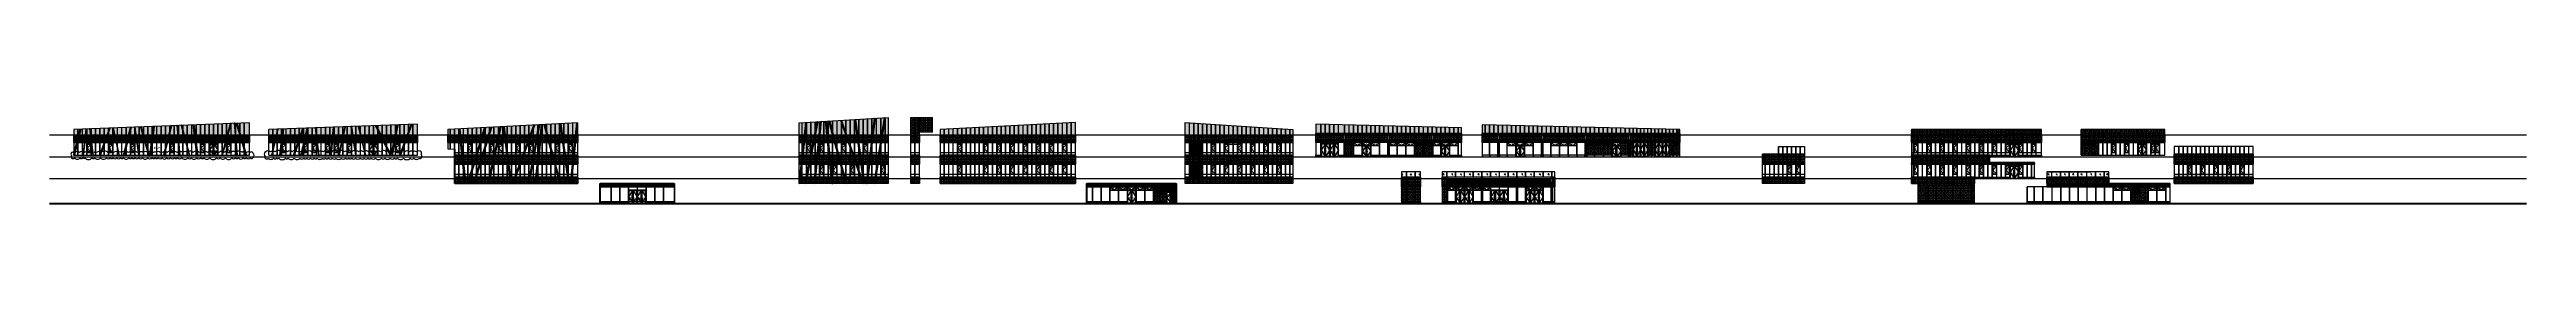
# Model space of a CAD drawing. Extents: x -483182 to 812890, y -390528 to -214858.
# Drawn here: x -29083 to 480720, y -364870 to -347006 of the extents above; entities that cross this region are included whole.
import ezdxf
from ezdxf.xclip import XClip

# ---------------------------------------------------------------- set-up
doc = ezdxf.new("R2010")
doc.units = 0
doc.header["$LTSCALE"] = 1000
doc.header["$MEASUREMENT"] = 0
doc.header["$XCLIPFRAME"] = 0
doc.linetypes.add('DASH', pattern=[0.35, 0.25, -0.1])
for name, color, linetype in [('01-标注_符号', 200, 'Continuous'), ('05-填充_156', 156, 'Continuous'), ('05-填充_168', 168, 'Continuous'), ('05-填充_18', 18, 'Continuous'), ('05-填充_天正', 14, 'Continuous'), ('A-C_幕墙龙骨', 133, 'Continuous'), ('A-C_窗', 140, 'Continuous'), ('A-C_门', 150, 'Continuous'), ('A-E_栏杆', 232, 'Continuous'), ('D-铝板', 181, 'Continuous'), ('D_玻璃', 152, 'Continuous'), ('D_铝板', 181, 'Continuous'), ('外墙百叶', 162, 'Continuous')]:
    doc.layers.add(name, color=color, linetype=linetype)
doc.layers.add('04-不打印_辅助线', color=165, linetype='Continuous', plot=False)
doc.layers.add('DIM_MODI', color=6, linetype='Continuous', plot=False)
doc.styles.add('_TCH_AXIS', font='STXIHEI_0.TTF', dxfattribs={"width": 0.75})
doc.styles.get("Standard").update_dxf_attribs({"font": 'STXIHEI_0.TTF', "width": 0.75})
pattern_1 = [(0, (-32122, 317429.43), (158.75, 158.75), [79.375, -238.125]), (90, (-32082.32, 317389.74), (-158.75, 158.75), [79.375, -238.125])]
pattern_2 = [(0, (-32249, 317429.43), (158.75, 158.75), [79.375, -238.125]), (90, (-32209.32, 317389.74), (-158.75, 158.75), [79.375, -238.125])]
pattern_3 = [(50, (-79620, 360570.43), (364.36934, -31.87817), [38.1, -419.1]), (355, (-79620, 360570.43), (-70.48565, 382.1133), [30.48, -335.28]), (100.451, (-79589.64, 360567.77), (293.885, 350.23338), [32.38, -356.18]), (46.1842, (-79620, 360672.03), (542.1581, -84.08466), [57.15, -628.65]), (96.6356, (-79574.8, 360665), (474.8085, 494.8511), [48.57, -534.27]), (351.184, (-79620, 360672.03), (474.8092, 494.8502), [45.72, -502.92]), (21, (-79569.2, 360646.63), (303.22976, -204.53104), [38.1, -419.1]), (326, (-79569.2, 360646.63), (123.60406, 368.37593), [30.48, -335.28]), (71.4514, (-79543.93, 360629.6), (426.83298, 163.8457), [32.38, -356.18]), (37.5, (-79620, 360570.43), (6.177207, 169.11008), [0, -331.216, 0, -340.36, 0, -336.55]), (7.5, (-79620, 360570.43), (133.639325, 200.36115), [0, -194.056, 0, -323.596, 0, -128.27]), (327.5, (-79733.28, 360570.43), (271.18119, -11.45749), [0, -127, 0, -396.24, 0, -525.78]), (317.5, (-79784.08, 360570.43), (296.25836, 50.85298), [0, -165.1, 0, -263.144, 0, -373.38])]
pattern_4 = [(0, (-32529, 317429.43), (158.75, 158.75), [79.375, -238.125]), (90, (-32489.32, 317389.74), (-158.75, 158.75), [79.375, -238.125])]
pattern_5 = [(0, (-32219, 317429.43), (158.75, 158.75), [79.375, -238.125]), (90, (-32179.32, 317389.74), (-158.75, 158.75), [79.375, -238.125])]
pattern_6 = [(0, (-32242, 317429.43), (158.75, 158.75), [79.375, -238.125]), (90, (-32202.32, 317389.74), (-158.75, 158.75), [79.375, -238.125])]
pattern_7 = [(0, (-32243, 317429.43), (158.75, 158.75), [79.375, -238.125]), (90, (-32203.32, 317389.74), (-158.75, 158.75), [79.375, -238.125])]
pattern_8 = [(0, (-32569, 317429.43), (158.75, 158.75), [79.375, -238.125]), (90, (-32529.32, 317389.74), (-158.75, 158.75), [79.375, -238.125])]
pattern_9 = [(0, (-32244, 317429.43), (158.75, 158.75), [79.375, -238.125]), (90, (-32204.32, 317389.74), (-158.75, 158.75), [79.375, -238.125])]
pattern_10 = [(0, (-204666.5, 360570.77), (158.75, 158.75), [79.375, -238.125]), (90, (-204626.81, 360531.09), (-158.75, 158.75), [79.375, -238.125])]
pattern_11 = [(0, (-205566.5, 360570.77), (158.75, 158.75), [79.375, -238.125]), (90, (-205526.81, 360531.09), (-158.75, 158.75), [79.375, -238.125])]
pattern_12 = [(0, (-265776, 385723.5), (158.75, 158.75), [79.375, -238.125]), (90, (-265736.31, 385683.81), (-158.75, 158.75), [79.375, -238.125])]
pattern_13 = [(0, (-265776, 354870.37), (158.75, 158.75), [79.375, -238.125]), (90, (-265736.31, 354830.69), (-158.75, 158.75), [79.375, -238.125])]
pattern_14 = [(0, (-288349.68, 311729.43), (0, 114.3), [])]
pattern_15 = [(0, (-290149.68, 311729.43), (0, 114.3), [])]
pattern_16 = [(0, (-291779.68, 311729.43), (0, 114.3), [])]
pattern_17 = [(0, (-231516, 354870.43), (158.75, 158.75), [79.375, -238.125]), (90, (-231476.31, 354830.74), (-158.75, 158.75), [79.375, -238.125])]
pattern_18 = [(0, (-258822.38, 311729.49), (0, 114.3), [])]
pattern_19 = [(0, (-257567.5, 364270.43), (158.75, 158.75), [79.375, -238.125]), (90, (-257527.81, 364230.74), (-158.75, 158.75), [79.375, -238.125])]
pattern_20 = [(0, (-249147, 364270.43), (158.75, 158.75), [79.375, -238.125]), (90, (-249107.31, 364230.74), (-158.75, 158.75), [79.375, -238.125])]
pattern_21 = [(0, (-29819, 317429.43), (158.75, 158.75), [79.375, -238.125]), (90, (-29779.32, 317389.74), (-158.75, 158.75), [79.375, -238.125])]
pattern_22 = [(0, (-30719, 317429.43), (158.75, 158.75), [79.375, -238.125]), (90, (-30679.32, 317389.74), (-158.75, 158.75), [79.375, -238.125])]
pattern_23 = [(0, (-31619, 317429.43), (158.75, 158.75), [79.375, -238.125]), (90, (-31579.32, 317389.74), (-158.75, 158.75), [79.375, -238.125])]
pattern_24 = [(0, (-32519, 317429.43), (158.75, 158.75), [79.375, -238.125]), (90, (-32479.32, 317389.74), (-158.75, 158.75), [79.375, -238.125])]
pattern_25 = [(0, (-24479, 317429.43), (158.75, 158.75), [79.375, -238.125]), (90, (-24439.32, 317389.74), (-158.75, 158.75), [79.375, -238.125])]
pattern_26 = [(0, (-25319, 317429.43), (158.75, 158.75), [79.375, -238.125]), (90, (-25279.32, 317389.74), (-158.75, 158.75), [79.375, -238.125])]
pattern_27 = [(0, (-26219, 317429.43), (158.75, 158.75), [79.375, -238.125]), (90, (-26179.32, 317389.74), (-158.75, 158.75), [79.375, -238.125])]
pattern_28 = [(0, (-27119, 317429.43), (158.75, 158.75), [79.375, -238.125]), (90, (-27079.32, 317389.74), (-158.75, 158.75), [79.375, -238.125])]
pattern_29 = [(0, (-28019, 317429.43), (158.75, 158.75), [79.375, -238.125]), (90, (-27979.32, 317389.74), (-158.75, 158.75), [79.375, -238.125])]
pattern_30 = [(0, (-28919, 317429.43), (158.75, 158.75), [79.375, -238.125]), (90, (-28879.32, 317389.74), (-158.75, 158.75), [79.375, -238.125])]
pattern_31 = [(0, (-377982.25, 364370.43), (158.75, 158.75), [79.375, -238.125]), (90, (-377942.56, 364330.74), (-158.75, 158.75), [79.375, -238.125])]
pattern_32 = [(0, (-377982.25, 364370.43), (0, 114.3), [])]
pattern_33 = [(0, (-26772, 317429.43), (158.75, 158.75), [79.375, -238.125]), (90, (-26732.32, 317389.74), (-158.75, 158.75), [79.375, -238.125])]
pattern_34 = [(0, (-27672, 317429.43), (158.75, 158.75), [79.375, -238.125]), (90, (-27632.32, 317389.74), (-158.75, 158.75), [79.375, -238.125])]
pattern_35 = [(0, (-28572, 317429.43), (158.75, 158.75), [79.375, -238.125]), (90, (-28532.32, 317389.74), (-158.75, 158.75), [79.375, -238.125])]
pattern_36 = [(0, (-29472, 317429.43), (158.75, 158.75), [79.375, -238.125]), (90, (-29432.32, 317389.74), (-158.75, 158.75), [79.375, -238.125])]
pattern_37 = [(0, (-30372, 317429.43), (158.75, 158.75), [79.375, -238.125]), (90, (-30332.32, 317389.74), (-158.75, 158.75), [79.375, -238.125])]
pattern_38 = [(0, (-31272, 317429.43), (158.75, 158.75), [79.375, -238.125]), (90, (-31232.32, 317389.74), (-158.75, 158.75), [79.375, -238.125])]
pattern_39 = [(0, (-17772, 317429.43), (158.75, 158.75), [79.375, -238.125]), (90, (-17732.32, 317389.74), (-158.75, 158.75), [79.375, -238.125])]
pattern_40 = [(0, (-18672, 317429.43), (158.75, 158.75), [79.375, -238.125]), (90, (-18632.32, 317389.74), (-158.75, 158.75), [79.375, -238.125])]
pattern_41 = [(0, (-19572, 317429.43), (158.75, 158.75), [79.375, -238.125]), (90, (-19532.32, 317389.74), (-158.75, 158.75), [79.375, -238.125])]
pattern_42 = [(0, (-20472, 317429.43), (158.75, 158.75), [79.375, -238.125]), (90, (-20432.32, 317389.74), (-158.75, 158.75), [79.375, -238.125])]
pattern_43 = [(0, (-21372, 317429.43), (158.75, 158.75), [79.375, -238.125]), (90, (-21332.32, 317389.74), (-158.75, 158.75), [79.375, -238.125])]
pattern_44 = [(0, (-22272, 317429.43), (158.75, 158.75), [79.375, -238.125]), (90, (-22232.32, 317389.74), (-158.75, 158.75), [79.375, -238.125])]
pattern_45 = [(0, (-23172, 317429.43), (158.75, 158.75), [79.375, -238.125]), (90, (-23132.32, 317389.74), (-158.75, 158.75), [79.375, -238.125])]
pattern_46 = [(0, (-24072, 317429.43), (158.75, 158.75), [79.375, -238.125]), (90, (-24032.32, 317389.74), (-158.75, 158.75), [79.375, -238.125])]
pattern_47 = [(0, (-24972, 317429.43), (158.75, 158.75), [79.375, -238.125]), (90, (-24932.32, 317389.74), (-158.75, 158.75), [79.375, -238.125])]
pattern_48 = [(0, (-25872, 317429.43), (158.75, 158.75), [79.375, -238.125]), (90, (-25832.32, 317389.74), (-158.75, 158.75), [79.375, -238.125])]
pattern_49 = [(0, (-16842, 317429.43), (158.75, 158.75), [79.375, -238.125]), (90, (-16802.32, 317389.74), (-158.75, 158.75), [79.375, -238.125])]
pattern_50 = [(0, (-32172, 317429.43), (158.75, 158.75), [79.375, -238.125]), (90, (-32132.32, 317389.74), (-158.75, 158.75), [79.375, -238.125])]
pattern_51 = [(0, (-389044, 354870.43), (158.75, 158.75), [79.375, -238.125]), (90, (-389004.31, 354830.74), (-158.75, 158.75), [79.375, -238.125])]
pattern_52 = [(0, (-387244, 354870.43), (158.75, 158.75), [79.375, -238.125]), (90, (-387204.31, 354830.74), (-158.75, 158.75), [79.375, -238.125])]
pattern_53 = [(0, (-389044, 354870.43), (0, 114.3), [])]
pattern_54 = [(0, (-427075.5, 321129.43), (158.75, 158.75), [79.375, -238.125]), (90, (-427035.81, 321089.74), (-158.75, 158.75), [79.375, -238.125])]
pattern_55 = [(50, (0, 0), (364.36934, -31.87817), [38.1, -419.1]), (355, (0, 0), (-70.48565, 382.11329), [30.48, -335.28]), (100.451, (30.36, -2.66), (293.885, 350.23338), [32.38, -356.18]), (46.1842, (0, 101.6), (542.1581, -84.08466), [57.15, -628.65]), (96.6356, (45.2, 94.6), (474.80847, 494.8511), [48.57, -534.27]), (351.184, (0, 101.6), (474.8092, 494.85024), [45.72, -502.92]), (21, (50.8, 76.2), (303.22976, -204.53104), [38.1, -419.1]), (326, (50.8, 76.2), (123.60406, 368.37593), [30.48, -335.28]), (71.4514, (76.07, 59.16), (426.83298, 163.84572), [32.38, -356.18]), (37.5, (0, 0), (6.177207, 169.110078), [0, -331.216, 0, -340.36, 0, -336.55]), (7.5, (0, 0), (133.639325, 200.36115), [0, -194.056, 0, -323.596, 0, -128.27]), (327.5, (-113.28, 0), (271.18119, -11.457488), [0, -127, 0, -396.24, 0, -525.78]), (317.5, (-164.08, 0), (296.25836, 50.85298), [0, -165.1, 0, -263.144, 0, -373.38])]

# ---------------------------------------------------------------- blocks, each defined once
blk = doc.blocks.new('*U19')
at = {"layer": '05-填充_156'}
h = blk.add_hatch(dxfattribs=at)
h.set_pattern_fill('DASH', color=256, scale=100, angle=315)
h.set_pattern_definition([(315, (566, 309054.43), (134.703842, -3e-14), [95.25, -95.25])])
h.paths.add_polyline_path([(0, 1500), (870, 1500), (870, 350), (0, 350)])
at = {"layer": '05-填充_168'}
h = blk.add_hatch(color=256, dxfattribs=at)
h.dxf.hatch_style = 1
h.paths.add_polyline_path([(0, 300), (870, 300), (870, 50), (0, 50)])
for points in [[(0, 1550), (870, 1550)], [(0, 1500), (870, 1500)], [(0, 350), (870, 350)], [(0, 300), (870, 300)], [(0, 50), (870, 50)], [(0, 0), (870, 0)]]:
    blk.add_lwpolyline(points)
for points in [[(870, 1500), (0, 1500), (0, 1550), (870, 1550)], [(0, 1500), (870, 1500), (870, 350), (0, 350)], [(0, 300), (870, 300), (870, 350), (0, 350)], [(0, 300), (870, 300), (870, 50), (0, 50)], [(870, 0), (0, 0), (0, 50), (870, 50)]]:
    blk.add_lwpolyline(points, close=True)
blk = doc.blocks.new('*U722')
blk.add_lwpolyline([(0, 0), (840, 0), (840, 1700), (0, 1700)], close=True)
blk.add_lwpolyline([(840, 1700), (0, 850), (840, 0)])
at = {"linetype": 'DASH'}
blk.add_lwpolyline([(50, 50), (790, 50), (790, 1650), (50, 1650)], close=True, dxfattribs=at)
at = {"layer": '04-不打印_辅助线', "width": 0.75}
blk.add_text('0917', height=285.4, dxfattribs=at).set_placement((121, 723))
blk = doc.blocks.new('A$C5BC7050D')
for points in [[(-1735, 0), (5, 0), (5, 2300), (-1735, 2300)], [(-915, 100), (-915, 2200), (-1685, 2200), (-1685, 100)], [(-915, 550), (-965, 550), (-965, 1750), (-915, 1750)], [(-815, 100), (-45, 100), (-45, 2200), (-815, 2200)], [(-815, 550), (-765, 550), (-765, 1750), (-815, 1750)]]:
    blk.add_lwpolyline(points, close=True)
for points in [[(-865, 2300), (-1735, 1150), (-865, 0)], [(-865, 2300), (-865, 0)], [(-865, 2300), (5, 1150), (-865, 0)]]:
    blk.add_lwpolyline(points)
at = {"layer": '04-不打印_辅助线', "style": '_TCH_AXIS', "width": 0.75}
blk.add_text('WM1823', height=285.4, dxfattribs=at).set_placement((-1433, 920))
blk = doc.blocks.new('*U20')
at = {"layer": '05-填充_156'}
h = blk.add_hatch(dxfattribs=at)
h.set_pattern_fill('DASH', color=256, scale=100, angle=315)
h.set_pattern_definition([(315, (536, 309054.43), (134.703842, -3e-14), [95.25, -95.25])])
h.paths.add_polyline_path([(0, 1500), (840, 1500), (840, 350), (0, 350)])
at = {"layer": '05-填充_168'}
h = blk.add_hatch(color=256, dxfattribs=at)
h.dxf.hatch_style = 1
h.paths.add_polyline_path([(0, 300), (840, 300), (840, 50), (0, 50)])
for points in [[(0, 1550), (840, 1550)], [(0, 1500), (840, 1500)], [(0, 350), (840, 350)], [(0, 300), (840, 300)], [(0, 50), (840, 50)], [(0, 0), (840, 0)]]:
    blk.add_lwpolyline(points)
for points in [[(840, 1500), (0, 1500), (0, 1550), (840, 1550)], [(0, 1500), (840, 1500), (840, 350), (0, 350)], [(0, 300), (840, 300), (840, 350), (0, 350)], [(0, 300), (840, 300), (840, 50), (0, 50)], [(840, 0), (0, 0), (0, 50), (840, 50)]]:
    blk.add_lwpolyline(points, close=True)
blk = doc.blocks.new('*U26')
at = {"layer": 'A-C_窗'}
blk.add_blockref('*U20', (-420, -775), dxfattribs=at)
blk = doc.blocks.new('*U27')
at = {"layer": 'A-C_窗', "color": 0, "linetype": 'ByBlock', "lineweight": -2, "transparency": 16777216}
for p in [(0, 0), (900, 0), (1800, 0), (2700, 0), (3600, 0), (4500, 0), (5400, 0)]:
    blk.add_blockref('*U26', p, dxfattribs=at)
blk = doc.blocks.new('A$C3079105B')
at = {"layer": '05-填充_18'}
h = blk.add_hatch(color=256, dxfattribs=at)
h.dxf.hatch_style = 1
h.paths.add_polyline_path([(27000, -4575), (29327, 1820), (29473, 1767), (27164, -4577)])
h.paths.add_polyline_path([(25237, -4575), (26459, 1714), (26612, 1685), (25395, -4577)])
h.paths.add_polyline_path([(25190, -4575), (25015, -4573), (21960, 1500), (22098, 1571)])
h.paths.add_polyline_path([(19827, -4575), (19987, -4577), (18597, 1444), (18446, 1409)])
h.paths.add_polyline_path([(18030, -4576), (17085, 1394), (16932, 1369), (17873, -4574)])
h.paths.add_polyline_path([(14400, -4575), (14558, -4577), (15807, 1300), (15656, 1332)])
h.paths.add_polyline_path([(12757, -4575), (12913, -4576), (13421, 1239), (13267, 1253)])
h.paths.add_polyline_path([(10411, -4577), (9711, 1125), (9557, 1106), (10255, -4575)])
h.paths.add_polyline_path([(2317, -4572), (2890, 879), (3044, 863), (2473, -4573)])
h.paths.add_polyline_path([(5248, -4578), (5084, -4576), (7008, 1011), (7155, 961)])
h.paths.add_polyline_path([(6781, -4577), (6622, -4575), (7923, 1060), (8074, 1025)])
h.paths.add_polyline_path([(574, -4575), (732, -4577), (1975, 806), (1824, 841)])
for points in [[(574, -4575), (732, -4577), (1975, 806), (1824, 841)], [(2317, -4572), (2890, 879), (3044, 863), (2473, -4573)], [(5248, -4578), (5084, -4576), (7008, 1011), (7155, 961)], [(6781, -4577), (6622, -4575), (7923, 1060), (8074, 1025)], [(10411, -4577), (9711, 1125), (9557, 1106), (10255, -4575)], [(12757, -4575), (12913, -4576), (13421, 1239), (13267, 1253)], [(14400, -4575), (14558, -4577), (15807, 1300), (15656, 1332)], [(18030, -4576), (17085, 1394), (16932, 1369), (17873, -4574)], [(19827, -4575), (19987, -4577), (18597, 1444), (18446, 1409)], [(25190, -4575), (25015, -4573), (21960, 1500), (22098, 1571)], [(25237, -4575), (26459, 1714), (26612, 1685), (25395, -4577)], [(27000, -4575), (29327, 1820), (29473, 1767), (27164, -4577)]]:
    blk.add_lwpolyline(points, close=True)
blk = doc.blocks.new('*U193')
at = {"layer": '05-填充_168'}
h = blk.add_hatch(color=256, dxfattribs=at)
h.dxf.hatch_style = 1
h.paths.add_polyline_path([(0, 300), (1740, 300), (1740, 50), (0, 50)])
for points in [[(0, 350), (1740, 350)], [(0, 300), (1740, 300)], [(0, 50), (1740, 50)], [(0, 0), (1740, 0)]]:
    blk.add_lwpolyline(points)
for points in [[(0, 300), (1740, 300), (1740, 350), (0, 350)], [(0, 300), (1740, 300), (1740, 50), (0, 50)], [(1740, 0), (0, 0), (0, 50), (1740, 50)]]:
    blk.add_lwpolyline(points, close=True)
blk = doc.blocks.new('*U194')
at = {"layer": 'D_玻璃'}
blk.add_lwpolyline([(-2010, 168), (150, 168), (150, 150), (-2010, 150)], close=True, dxfattribs=at)
at = {"layer": 'D_铝板'}
blk.add_line((-1800, 100), (-60, 100), dxfattribs=at)
for points in [[(-1860, 150), (-1800, 150), (-1800, 0), (-1860, 0), (-1860, 150)], [(-60, 150), (0, 150), (0, 0), (-60, 0), (-60, 150)]]:
    blk.add_lwpolyline(points, dxfattribs=at)
for points in [[(-1857, 147), (-1803, 147), (-1803, 3), (-1857, 3)], [(-57, 147), (-3, 147), (-3, 3), (-57, 3)]]:
    blk.add_lwpolyline(points, close=True, dxfattribs=at)
blk = doc.blocks.new('*U29')
at = {"layer": 'A-C_窗'}
blk.add_blockref('*U20', (-420, -775), dxfattribs=at)
blk = doc.blocks.new('*U23')
at = {"layer": '05-填充_156'}
h = blk.add_hatch(dxfattribs=at)
h.set_pattern_fill('DASH', color=256, scale=100, angle=315)
h.set_pattern_definition([(315, (536, 309054.43), (134.703842, -3e-14), [95.25, -95.25])])
h.paths.add_polyline_path([(0, 1500), (840, 1500), (840, 350), (0, 350)])
at = {"layer": '05-填充_168'}
h = blk.add_hatch(color=256, dxfattribs=at)
h.dxf.hatch_style = 1
h.paths.add_polyline_path([(0, 300), (840, 300), (840, 50), (0, 50)])
for points in [[(0, 1550), (840, 1550)], [(0, 1500), (840, 1500)], [(0, 350), (840, 350)], [(0, 300), (840, 300)], [(0, 50), (840, 50)], [(0, 0), (840, 0)]]:
    blk.add_lwpolyline(points)
for points in [[(840, 1500), (0, 1500), (0, 1550), (840, 1550)], [(0, 1500), (840, 1500), (840, 350), (0, 350)], [(0, 300), (840, 300), (840, 350), (0, 350)], [(0, 300), (840, 300), (840, 50), (0, 50)], [(840, 0), (0, 0), (0, 50), (840, 50)]]:
    blk.add_lwpolyline(points, close=True)
blk = doc.blocks.new('*U28')
at = {"layer": 'A-C_窗'}
ref = blk.add_blockref('*U23', (-420, -775), dxfattribs=at)
XClip(ref).set_block_clipping_path([(-0.0000001188, 350), (839.9999998812, 1550)])
blk = doc.blocks.new('kjtdkyu')
at = {"layer": '05-填充_156'}
h = blk.add_hatch(dxfattribs=at)
h.set_pattern_fill('CROSS', color=136, scale=100)
h.set_pattern_definition([(0, (-22560.5, 354870.43), (158.75, 158.75), [79.375, -238.125]), (90, (-22520.81, 354830.74), (-158.75, 158.75), [79.375, -238.125])])
h.paths.add_polyline_path([(870, 5331), (0, 5300), (0, 4225), (870, 4225)])
h.paths.add_polyline_path([(1770, 5364), (930, 5333), (930, 4225), (1770, 4225)])
h.paths.add_polyline_path([(2670, 5396), (1830, 5366), (1830, 4225), (2670, 4225)])
h.paths.add_polyline_path([(3570, 5428), (2730, 5398), (2730, 4225), (3570, 4225)])
h.paths.add_polyline_path([(4470, 5461), (3630, 5430), (3630, 4225), (4470, 4225)])
h.paths.add_polyline_path([(5370, 5493), (4530, 5463), (4530, 4225), (5370, 4225)])
h.paths.add_polyline_path([(6270, 5525), (5430, 5495), (5430, 4225), (6270, 4225)])
h.paths.add_polyline_path([(7170, 5558), (6330, 5528), (6330, 4225), (7170, 4225)])
h.paths.add_polyline_path([(8070, 5590), (7230, 5560), (7230, 4225), (8070, 4225)])
h.paths.add_polyline_path([(8970, 5622), (8130, 5592), (8130, 4225), (8970, 4225)])
h.paths.add_polyline_path([(9870, 5655), (9030, 5625), (9030, 4225), (9870, 4225)])
h.paths.add_polyline_path([(10770, 5687), (9930, 5657), (9930, 4225), (10770, 4225)])
h.paths.add_polyline_path([(11670, 5720), (10830, 5689), (10830, 4225), (11670, 4225)])
h.paths.add_polyline_path([(12570, 5752), (11730, 5722), (11730, 4225), (12570, 4225)])
h.paths.add_polyline_path([(13470, 5784), (12630, 5754), (12630, 4225), (13470, 4225)])
h.paths.add_polyline_path([(14370, 5817), (13530, 5786), (13530, 4225), (14370, 4225)])
h.paths.add_polyline_path([(15270, 5849), (14430, 5819), (14430, 4225), (15270, 4225)])
h.paths.add_polyline_path([(16170, 5881), (15330, 5851), (15330, 4225), (16170, 4225)])
h.paths.add_polyline_path([(17070, 5914), (16230, 5883), (16230, 4225), (17070, 4225)])
h.paths.add_polyline_path([(17970, 5946), (17130, 5916), (17130, 4225), (17970, 4225)])
h.paths.add_polyline_path([(18870, 5978), (18030, 5948), (18030, 4225), (18870, 4225)])
h.paths.add_polyline_path([(19770, 6011), (18930, 5980), (18930, 4225), (19770, 4225)])
h.paths.add_polyline_path([(20670, 6043), (19830, 6013), (19830, 4225), (20670, 4225)])
h.paths.add_polyline_path([(21570, 6075), (20730, 6045), (20730, 4225), (21570, 4225)])
h.paths.add_polyline_path([(22470, 6108), (21630, 6078), (21630, 4225), (22470, 4225)])
h.paths.add_polyline_path([(23370, 6140), (22530, 6110), (22530, 4225), (23370, 4225)])
h.paths.add_polyline_path([(24270, 6172), (23430, 6142), (23430, 4225), (24270, 4225)])
h.paths.add_polyline_path([(25170, 6205), (24330, 6175), (24330, 4225), (25170, 4225)])
h.paths.add_polyline_path([(26070, 6237), (25230, 6207), (25230, 4225), (26070, 4225)])
h.paths.add_polyline_path([(26970, 6270), (26130, 6239), (26130, 4225), (26970, 4225)])
h.paths.add_polyline_path([(27870, 6302), (27030, 6272), (27030, 4225), (27870, 4225)])
h.paths.add_polyline_path([(28770, 6334), (27930, 6304), (27930, 4225), (28770, 4225)])
h.paths.add_polyline_path([(29670, 6367), (28830, 6336), (28830, 4225), (29670, 4225)])
h.paths.add_polyline_path([(30600, 6400), (29730, 6369), (29730, 4225), (30600, 4225)])
at = {"layer": '05-填充_18', "const_width": 60}
for points in [[(900, 0), (900, 5332)], [(1800, 0), (1800, 5365)], [(2700, 0), (2700, 5397)], [(3600, 0), (3600, 5429)], [(4500, 0), (4500, 5462)], [(5400, 0), (5400, 5494)], [(6300, 0), (6300, 5526)], [(7200, 0), (7200, 5559)], [(8100, 0), (8100, 5591)], [(9000, 0), (9000, 5624)], [(9900, 0), (9900, 5656)], [(10800, 0), (10800, 5688)], [(11700, 0), (11700, 5721)], [(12600, 0), (12600, 5753)], [(13500, 0), (13500, 5785)], [(14400, 0), (14400, 5818)], [(15300, 0), (15300, 5850)], [(16200, 0), (16200, 5882)], [(17100, 0), (17100, 5915)], [(18000, 0), (18000, 5947)], [(18900, 0), (18900, 5979)], [(19800, 0), (19800, 6012)], [(20700, 0), (20700, 6044)], [(21600, 2975), (21600, 6076)], [(22500, 0), (22500, 6109)], [(23400, 0), (23400, 6141)], [(24300, 0), (24300, 6174)], [(25200, 0), (25200, 6206)], [(26100, 0), (26100, 6238)], [(27000, 0), (27000, 6271)], [(27900, 0), (27900, 6303)], [(28800, 0), (28800, 6335)], [(29700, 0), (29700, 6368)]]:
    blk.add_lwpolyline(points, dxfattribs=at)
at = {"layer": 'A-C_幕墙龙骨'}
for points in [[(870, 0), (870, 5331)], [(930, 0), (930, 5333)], [(1770, 0), (1770, 5364)], [(1830, 0), (1830, 5366)], [(2670, 0), (2670, 5396)], [(2730, 0), (2730, 5398)], [(3570, 0), (3570, 5428)], [(3630, 0), (3630, 5430)], [(4470, 0), (4470, 5461)], [(4530, 0), (4530, 5463)], [(5370, 0), (5370, 5493)], [(5430, 0), (5430, 5495)], [(6270, 0), (6270, 5525)], [(6330, 0), (6330, 5528)], [(7170, 0), (7170, 5558)], [(7230, 0), (7230, 5560)], [(8070, 0), (8070, 5590)], [(8130, 0), (8130, 5592)], [(8970, 0), (8970, 5622)], [(9030, 0), (9030, 5625)], [(9870, 0), (9870, 5655)], [(9930, 0), (9930, 5657)], [(10770, 0), (10770, 5687)], [(10830, 0), (10830, 5689)], [(11670, 0), (11670, 5720)], [(11730, 0), (11730, 5722)], [(12570, 0), (12570, 5752)], [(12630, 0), (12630, 5754)], [(13470, 0), (13470, 5784)], [(13530, 0), (13530, 5786)], [(14370, 0), (14370, 5817)], [(14430, 0), (14430, 5819)], [(15270, 0), (15270, 5849)], [(15330, 0), (15330, 5851)], [(16170, 0), (16170, 5881)], [(16230, 0), (16230, 5883)], [(17070, 0), (17070, 5914)], [(17130, 0), (17130, 5916)], [(17970, 0), (17970, 5946)], [(18030, 0), (18030, 5948)], [(18870, 0), (18870, 5978)], [(18930, 0), (18930, 5980)], [(19770, 0), (19770, 6011)], [(19830, 0), (19830, 6013)], [(20670, 0), (20670, 6043)], [(20730, 0), (20730, 6045)], [(21570, 2975), (21570, 6075)], [(21630, 2975), (21630, 6078)], [(22470, 0), (22470, 6108)], [(22530, 0), (22530, 6110)], [(23370, 0), (23370, 6140)], [(23430, 0), (23430, 6142)], [(24270, 0), (24270, 6172)], [(24330, 0), (24330, 6175)], [(25170, 0), (25170, 6205)], [(25230, 0), (25230, 6207)], [(26070, 0), (26070, 6237)], [(26130, 0), (26130, 6239)], [(26970, 0), (26970, 6270)], [(27030, 0), (27030, 6272)], [(27870, 0), (27870, 6302)], [(27930, 0), (27930, 6304)], [(28770, 0), (28770, 6334)], [(28830, 0), (28830, 6336)], [(29670, 0), (29670, 6367)], [(29730, 0), (29730, 6369)]]:
    blk.add_lwpolyline(points, dxfattribs=at)
at = {"layer": 'A-C_窗'}
blk.add_line((20730, 2300), (22470, 2300), dxfattribs=at)
for points in [[(30600, 0), (30600, 6400), (0, 5300)], [(0, 0), (0, 5300)], [(0, 0), (30600, 0)]]:
    blk.add_lwpolyline(points, dxfattribs=at)
for name, p in [('*U19', (0, 2675)), ('*U722', (2730, 600)), ('*U722', (7230, 600)), ('*U722', (9030, 600)), ('*U722', (11730, 600)), ('*U722', (13530, 600)), ('*U722', (16230, 600)), ('*U193', (20730, 2675)), ('*U27', (23850, 3450)), ('*U722', (26130, 600)), ('*U19', (29730, 2675))]:
    blk.add_blockref(name, p, dxfattribs=at)
at = {"layer": 'A-C_窗', "color": 0, "linetype": 'ByBlock', "lineweight": -2, "transparency": 16777216}
for name, p in [('*U29', (1350, 3450)), ('*U29', (2250, 3450)), ('*U29', (3150, 3450)), ('*U29', (4050, 3450)), ('*U29', (4950, 3450)), ('*U29', (5850, 3450)), ('*U29', (6750, 3450)), ('*U29', (7650, 3450)), ('*U29', (8550, 3450)), ('*U29', (9450, 3450)), ('*U29', (10350, 3450)), ('*U29', (11250, 3450)), ('*U29', (12150, 3450)), ('*U29', (13050, 3450)), ('*U29', (13950, 3450)), ('*U29', (14850, 3450)), ('*U29', (15750, 3450)), ('*U29', (16650, 3450)), ('*U29', (17550, 3450)), ('*U29', (18450, 3450)), ('*U29', (19350, 3450)), ('*U29', (20250, 3450)), ('*U28', (21150, 3450)), ('*U28', (22050, 3450)), ('*U29', (22950, 3450))]:
    blk.add_blockref(name, p, dxfattribs=at)
at = {"layer": 'A-C_门'}
blk.add_blockref('A$C5BC7050D', (22465, 0), dxfattribs=at)
at = {"layer": 'D-铝板'}
blk.add_blockref('A$C3079105B', (0, 4575), dxfattribs=at)
at = {"layer": 'D_铝板', "xscale": -1}
blk.add_blockref('*U194', (20670, 3607), dxfattribs=at)
blk = doc.blocks.new('*U34')
at = {"layer": 'A-C_窗'}
blk.add_blockref('*U20', (-420, -775), dxfattribs=at)
blk = doc.blocks.new('*U35')
at = {"layer": 'A-C_窗', "color": 0, "linetype": 'ByBlock', "lineweight": -2, "transparency": 16777216}
for p in [(0, 0), (900, 0), (1800, 0), (2700, 0), (3600, 0), (4500, 0), (5400, 0), (6300, 0), (7200, 0), (8100, 0), (9000, 0), (9900, 0), (10800, 0), (11700, 0), (12600, 0), (13500, 0), (14400, 0), (15300, 0), (16200, 0), (17100, 0), (18000, 0), (18900, 0), (19800, 0), (20700, 0), (21600, 0), (22500, 0), (23400, 0), (24300, 0), (25200, 0), (26100, 0)]:
    blk.add_blockref('*U34', p, dxfattribs=at)
blk = doc.blocks.new('*U24')
at = {"layer": '05-填充_156'}
h = blk.add_hatch(dxfattribs=at)
h.set_pattern_fill('DASH', color=256, scale=100, angle=315)
h.set_pattern_definition([(315, (753, 309054.43), (134.703842, -3e-14), [95.25, -95.25])])
h.paths.add_polyline_path([(0, 1500), (1057, 1500), (1057, 350), (0, 350)])
at = {"layer": '05-填充_168'}
h = blk.add_hatch(color=256, dxfattribs=at)
h.dxf.hatch_style = 1
h.paths.add_polyline_path([(0, 300), (1057, 300), (1057, 50), (0, 50)])
for points in [[(0, 1550), (1057, 1550)], [(0, 1500), (1057, 1500)], [(0, 350), (1057, 350)], [(0, 300), (1057, 300)], [(0, 50), (1057, 50)], [(0, 0), (1057, 0)]]:
    blk.add_lwpolyline(points)
for points in [[(1057, 1500), (0, 1500), (0, 1550), (1057, 1550)], [(0, 1500), (1057, 1500), (1057, 350), (0, 350)], [(0, 300), (1057, 300), (1057, 350), (0, 350)], [(0, 300), (1057, 300), (1057, 50), (0, 50)], [(1057, 0), (0, 0), (0, 50), (1057, 50)]]:
    blk.add_lwpolyline(points, close=True)
blk = doc.blocks.new('*U36')
at = {"layer": 'A-C_窗'}
blk.add_blockref('*U20', (-420, -775), dxfattribs=at)
blk = doc.blocks.new('*U37')
at = {"layer": 'A-C_窗', "color": 0, "linetype": 'ByBlock', "lineweight": -2, "transparency": 16777216}
for p in [(0, 0), (900, 0), (1800, 0), (2700, 0), (3600, 0), (4500, 0)]:
    blk.add_blockref('*U36', p, dxfattribs=at)
blk = doc.blocks.new('*U38')
at = {"layer": 'A-C_窗'}
ref = blk.add_blockref('*U23', (-420, -775), dxfattribs=at)
XClip(ref).set_block_clipping_path([(-0.0000001188, 350), (839.9999998812, 1550)])
blk = doc.blocks.new('*U39')
at = {"layer": 'A-C_窗', "color": 0, "linetype": 'ByBlock', "lineweight": -2, "transparency": 16777216}
for p in [(0, 0), (900, 0)]:
    blk.add_blockref('*U38', p, dxfattribs=at)
blk = doc.blocks.new('A$C39D70C58')
at = {"layer": '05-填充_18'}
h = blk.add_hatch(color=256, dxfattribs=at)
h.dxf.hatch_style = 1
h.paths.add_polyline_path([(33731, -4575), (33151, 2054), (32997, 2040), (33575, -4573)])
h.paths.add_polyline_path([(30615, -4573), (32370, 1977), (32220, 2017), (30455, -4571)])
h.paths.add_polyline_path([(23895, -4577), (22230, 1637), (22081, 1597), (23734, -4575)])
h.paths.add_polyline_path([(21918, -4578), (21377, 1604), (21223, 1590), (21762, -4575)])
h.paths.add_polyline_path([(18644, -4578), (20163, 1513), (20013, 1551), (18485, -4575)])
h.paths.add_polyline_path([(15563, -4577), (13874, 1313), (13725, 1270), (15401, -4575)])
h.paths.add_polyline_path([(13475, -4578), (12654, 1266), (12500, 1244), (13318, -4575)])
h.paths.add_polyline_path([(10373, -4577), (10214, -4575), (11660, 1227), (11811, 1190)])
h.paths.add_polyline_path([(9421, -4578), (8215, 1093), (8064, 1061), (9262, -4575)])
h.paths.add_polyline_path([(5494, -4578), (7527, 1008), (7382, 1061), (5330, -4575)])
h.paths.add_polyline_path([(4050, -4578), (3377, 906), (3223, 887), (3894, -4575)])
h.paths.add_polyline_path([(2008, -4578), (2674, 851), (2520, 870), (1852, -4575)])
h.paths.add_polyline_path([(128, -4574), (-31, -4571), (1316, 830), (1466, 793)])
h.paths.add_polyline_path([(16570, 1392), (15837, -4578), (15681, -4575), (16416, 1411)])
h.paths.add_polyline_path([(24577, 1715), (24731, 1734), (25505, -4577), (25349, -4575)])
h.paths.add_polyline_path([(33501, 2030), (33650, 2073), (35557, -4577), (35396, -4575)])
h = blk.add_hatch(color=256, dxfattribs=at)
h.dxf.hatch_style = 1
h.paths.add_polyline_path([(16570, 1392), (15837, -4578), (15681, -4575), (16416, 1411)])
h = blk.add_hatch(color=256, dxfattribs=at)
h.dxf.hatch_style = 1
h.paths.add_polyline_path([(24577, 1715), (24731, 1734), (25505, -4577), (25349, -4575)])
h = blk.add_hatch(color=256, dxfattribs=at)
h.dxf.hatch_style = 1
h.paths.add_polyline_path([(33501, 2030), (33650, 2073), (35557, -4577), (35396, -4575)])
for points in [[(128, -4574), (-31, -4571), (1316, 830), (1466, 793)], [(2008, -4578), (2674, 851), (2520, 870), (1852, -4575)], [(4050, -4578), (3377, 906), (3223, 887), (3894, -4575)], [(5494, -4578), (7527, 1008), (7382, 1061), (5330, -4575)], [(9421, -4578), (8215, 1093), (8064, 1061), (9262, -4575)], [(10373, -4577), (10214, -4575), (11660, 1227), (11811, 1190)], [(13475, -4578), (12654, 1266), (12500, 1244), (13318, -4575)], [(15563, -4577), (13874, 1313), (13725, 1270), (15401, -4575)], [(16570, 1392), (15837, -4578), (15681, -4575), (16416, 1411)], [(18644, -4578), (20163, 1513), (20013, 1551), (18485, -4575)], [(21918, -4578), (21377, 1604), (21223, 1590), (21762, -4575)], [(23895, -4577), (22230, 1637), (22081, 1597), (23734, -4575)], [(24577, 1715), (24731, 1734), (25505, -4577), (25349, -4575)], [(30615, -4573), (32370, 1977), (32220, 2017), (30455, -4571)], [(33731, -4575), (33151, 2054), (32997, 2040), (33575, -4573)], [(33501, 2030), (33650, 2073), (35557, -4577), (35396, -4575)]]:
    blk.add_lwpolyline(points, close=True)
blk = doc.blocks.new('thtsrhjuyt')
at = {"layer": '05-填充_156'}
h = blk.add_hatch(dxfattribs=at)
h.set_pattern_fill('CROSS', color=136, scale=100)
h.set_pattern_definition([(0, (19467, 349570.43), (158.75, 158.75), [79.375, -238.125]), (90, (19506.69, 349530.74), (-158.75, 158.75), [79.375, -238.125])])
h.paths.add_polyline_path([(870, 34), (0, 0), (0, -1075), (870, -1075)])
h.paths.add_polyline_path([(1770, 68), (930, 36), (930, -1075), (1770, -1075)])
h.paths.add_polyline_path([(2670, 103), (1830, 71), (1830, -1075), (2670, -1075)])
h.paths.add_polyline_path([(3570, 138), (2730, 106), (2730, -1075), (3570, -1075)])
h.paths.add_polyline_path([(4470, 173), (3630, 140), (3630, -1075), (4470, -1075)])
h.paths.add_polyline_path([(5370, 208), (4530, 175), (4530, -1075), (5370, -1075)])
h.paths.add_polyline_path([(6270, 243), (5430, 210), (5430, -1075), (6270, -1075)])
h.paths.add_polyline_path([(7170, 277), (6330, 245), (6330, -1075), (7170, -1075)])
h.paths.add_polyline_path([(8070, 312), (7230, 280), (7230, -1075), (8070, -1075)])
h.paths.add_polyline_path([(8970, 347), (8130, 315), (8130, -1075), (8970, -1075)])
h.paths.add_polyline_path([(9870, 382), (9030, 349), (9030, -1075), (9870, -1075)])
h.paths.add_polyline_path([(10770, 417), (9930, 384), (9930, -1075), (10770, -1075)])
h.paths.add_polyline_path([(11670, 451), (10830, 419), (10830, -1075), (11670, -1075)])
h.paths.add_polyline_path([(12570, 486), (11730, 454), (11730, -1075), (12570, -1075)])
h.paths.add_polyline_path([(13470, 521), (12630, 489), (12630, -1075), (13470, -1075)])
h.paths.add_polyline_path([(14370, 556), (13530, 523), (13530, -1075), (14370, -1075)])
h.paths.add_polyline_path([(15270, 591), (14430, 558), (14430, -1075), (15270, -1075)])
h.paths.add_polyline_path([(16170, 626), (15330, 593), (15330, -1075), (16170, -1075)])
h.paths.add_polyline_path([(17070, 660), (16230, 628), (16230, -1075), (17070, -1075)])
h.paths.add_polyline_path([(17970, 695), (17130, 663), (17130, -1075), (17970, -1075)])
h.paths.add_polyline_path([(18870, 730), (18030, 698), (18030, -1075), (18870, -1075)])
h.paths.add_polyline_path([(19770, 765), (18930, 732), (18930, -1075), (19770, -1075)])
h.paths.add_polyline_path([(21570, 834), (20730, 802), (20730, -1075), (21570, -1075)])
h.paths.add_polyline_path([(20670, 800), (19830, 767), (19830, -1075), (20670, -1075)])
h.paths.add_polyline_path([(22470, 869), (21630, 837), (21630, -1075), (22470, -1075)])
h.paths.add_polyline_path([(23370, 904), (22530, 872), (22530, -1075), (23370, -1075)])
h.paths.add_polyline_path([(24270, 939), (23430, 906), (23430, -1075), (24270, -1075)])
h.paths.add_polyline_path([(25170, 974), (24330, 941), (24330, -1075), (25170, -1075)])
h.paths.add_polyline_path([(26070, 1009), (25230, 976), (25230, -1075), (26070, -1075)])
h.paths.add_polyline_path([(26970, 1043), (26130, 1011), (26130, -1075), (26970, -1075)])
h.paths.add_polyline_path([(27870, 1078), (27030, 1046), (27030, -1075), (27870, -1075)])
h.paths.add_polyline_path([(28770, 1113), (27930, 1081), (27930, -1075), (28770, -1075)])
h.paths.add_polyline_path([(29670, 1148), (28830, 1115), (28830, -1075), (29670, -1075)])
h.paths.add_polyline_path([(30570, 1183), (29730, 1150), (29730, -1075), (30570, -1075)])
h.paths.add_polyline_path([(31470, 1218), (30630, 1185), (30630, -1075), (31470, -1075)])
h.paths.add_polyline_path([(32370, 1252), (31530, 1220), (31530, -1075), (32370, -1075)])
h.paths.add_polyline_path([(33270, 1287), (32430, 1255), (32430, -1075), (33270, -1075)])
h.paths.add_polyline_path([(34170, 1322), (33330, 1289), (33330, -1075), (34170, -1075)])
h.paths.add_polyline_path([(35070, 1357), (34230, 1324), (34230, -1075), (35070, -1075)])
h.paths.add_polyline_path([(36187, 1400), (35130, 1359), (35130, -1075), (36187, -1075)])
at = {"layer": '05-填充_18', "const_width": 60}
for points in [[(900, -5300), (900, 35)], [(1800, -5300), (1800, 70)], [(2700, -5300), (2700, 104)], [(3600, -5300), (3600, 139)], [(4500, -5300), (4500, 174)], [(5400, -5300), (5400, 209)], [(6300, -5300), (6300, 244)], [(7200, -5300), (7200, 279)], [(8100, -5300), (8100, 313)], [(9000, -5300), (9000, 348)], [(9900, -5300), (9900, 383)], [(10800, -5300), (10800, 418)], [(11700, -5300), (11700, 453)], [(12600, -5300), (12600, 487)], [(13500, -5300), (13500, 522)], [(14400, -5300), (14400, 557)], [(15300, -5300), (15300, 592)], [(16200, -5300), (16200, 627)], [(17100, -5300), (17100, 662)], [(18000, -5300), (18000, 696)], [(18900, -5300), (18900, 731)], [(19800, -5300), (19800, 766)], [(20700, -5300), (20700, 801)], [(21600, -5300), (21600, 836)], [(22500, -5300), (22500, 870)], [(23400, -5300), (23400, 905)], [(24300, -5300), (24300, 940)], [(25200, -5300), (25200, 975)], [(26100, -5300), (26100, 1010)], [(27000, -5300), (27000, 1045)], [(27900, -5300), (27900, 1079)], [(28800, -2325), (28800, 1114)], [(29700, -5300), (29700, 1149)], [(30600, -5300), (30600, 1184)], [(31500, -5300), (31500, 1219)], [(32400, -5300), (32400, 1253)], [(33300, -5300), (33300, 1288)], [(34200, -5300), (34200, 1323)], [(35100, -5300), (35100, 1358)]]:
    blk.add_lwpolyline(points, dxfattribs=at)
at = {"layer": 'A-C_幕墙龙骨'}
for points in [[(870, -5300), (870, 34)], [(930, -5300), (930, 36)], [(1770, -5300), (1770, 68)], [(1830, -5300), (1830, 71)], [(2670, -5300), (2670, 103)], [(2730, -5300), (2730, 106)], [(3570, -5300), (3570, 138)], [(3630, -5300), (3630, 140)], [(4470, -5300), (4470, 173)], [(4530, -5300), (4530, 175)], [(5370, -5300), (5370, 208)], [(5430, -5300), (5430, 210)], [(6270, -5300), (6270, 243)], [(6330, -5300), (6330, 245)], [(7170, -5300), (7170, 277)], [(7230, -5300), (7230, 280)], [(8070, -5300), (8070, 312)], [(8130, -5300), (8130, 315)], [(8970, -5300), (8970, 347)], [(9030, -5300), (9030, 349)], [(9870, -5300), (9870, 382)], [(9930, -5300), (9930, 384)], [(10770, -5300), (10770, 417)], [(10830, -5300), (10830, 419)], [(11670, -5300), (11670, 451)], [(11730, -5300), (11730, 454)], [(12570, -5300), (12570, 486)], [(12630, -5300), (12630, 489)], [(13470, -5300), (13470, 521)], [(13530, -5300), (13530, 523)], [(14370, -5300), (14370, 556)], [(14430, -5300), (14430, 558)], [(15270, -5300), (15270, 591)], [(15330, -5300), (15330, 593)], [(16170, -5300), (16170, 626)], [(16230, -5300), (16230, 628)], [(17070, -5300), (17070, 660)], [(17130, -5300), (17130, 663)], [(17970, -5300), (17970, 695)], [(18030, -5300), (18030, 698)], [(18870, -5300), (18870, 730)], [(18930, -5300), (18930, 732)], [(19770, -5300), (19770, 765)], [(19830, -5300), (19830, 767)], [(20670, -5300), (20670, 800)], [(20730, -5300), (20730, 802)], [(21570, -5300), (21570, 834)], [(21630, -5300), (21630, 837)], [(22470, -5300), (22470, 869)], [(22530, -5300), (22530, 872)], [(23370, -5300), (23370, 904)], [(23430, -5300), (23430, 906)], [(24270, -5300), (24270, 939)], [(24330, -5300), (24330, 941)], [(25170, -5300), (25170, 974)], [(25230, -5300), (25230, 976)], [(26070, -5300), (26070, 1009)], [(26130, -5300), (26130, 1011)], [(26970, -5300), (26970, 1043)], [(27030, -5300), (27030, 1046)], [(27870, -5300), (27870, 1078)], [(27930, -5300), (27930, 1081)], [(28770, -2325), (28770, 1113)], [(28830, -2325), (28830, 1115)], [(29670, -5300), (29670, 1148)], [(29730, -5300), (29730, 1150)], [(30570, -5300), (30570, 1183)], [(30630, -5300), (30630, 1185)], [(31470, -5300), (31470, 1218)], [(31530, -5300), (31530, 1220)], [(32370, -5300), (32370, 1252)], [(32430, -5300), (32430, 1255)], [(33270, -5300), (33270, 1287)], [(33330, -5300), (33330, 1289)], [(34170, -5300), (34170, 1322)], [(34230, -5300), (34230, 1324)], [(35070, -5300), (35070, 1357)], [(35130, -5300), (35130, 1359)]]:
    blk.add_lwpolyline(points, dxfattribs=at)
at = {"layer": 'A-C_窗'}
blk.add_lwpolyline([(0, -5300), (36187, -5300), (36187, 1400), (0, 0), (0, -5300)], dxfattribs=at)
for name, p in [('*U19', (0, -2625)), ('*U35', (1350, -1850)), ('*U722', (2730, -4700)), ('*U722', (7230, -4700)), ('*U722', (11730, -4700)), ('*U722', (19830, -4700)), ('*U722', (26130, -4700)), ('*U39', (28350, -1850)), ('*U193', (27930, -2625)), ('*U37', (30150, -1850)), ('*U722', (31530, -4700)), ('*U24', (35130, -2625))]:
    blk.add_blockref(name, p, dxfattribs=at)
at = {"layer": 'A-C_门'}
blk.add_blockref('A$C5BC7050D', (29665, -5300), dxfattribs=at)
at = {"layer": 'D-铝板'}
blk.add_blockref('A$C39D70C58', (0, -725), dxfattribs=at)
at = {"layer": 'D_铝板', "xscale": -1}
blk.add_blockref('*U194', (27870, -1693), dxfattribs=at)
blk = doc.blocks.new('*U395')
at = {"layer": '05-填充_156'}
h = blk.add_hatch(dxfattribs=at)
h.set_pattern_fill('CROSS', color=136, scale=100)
h.set_pattern_definition(pattern_1)
h.paths.add_polyline_path([(0, 5375), (967, 5375), (967, 4225), (0, 4225)])
h = blk.add_hatch(dxfattribs=at)
h.set_pattern_fill('CROSS', color=136, scale=100)
h.set_pattern_definition(pattern_1)
h.paths.add_polyline_path([(0, 875), (967, 875), (967, -150), (0, -150)])
at = {"layer": '05-填充_168'}
h = blk.add_hatch(color=256, dxfattribs=at)
h.dxf.hatch_style = 1
h.paths.add_polyline_path([(0, 5675), (967, 5675), (967, 5425), (0, 5425)])
h = blk.add_hatch(color=256, dxfattribs=at)
h.dxf.hatch_style = 1
h.paths.add_polyline_path([(0, 4175), (967, 4175), (967, 3925), (0, 3925)])
h = blk.add_hatch(color=256, dxfattribs=at)
h.dxf.hatch_style = 1
h.paths.add_polyline_path([(0, 1175), (967, 1175), (967, 925), (0, 925)])
for points in [[(0, 6300), (967, 6300)], [(0, 5725), (967, 5725)], [(0, 5675), (967, 5675)], [(0, 5675), (967, 5675)], [(0, 5425), (967, 5425)], [(0, 5375), (967, 5375)], [(0, 4225), (967, 4225)], [(0, 4175), (967, 4175)], [(0, 3925), (967, 3925)], [(0, 3875), (967, 3875)], [(0, 1800), (967, 1800)], [(0, 1225), (967, 1225)], [(0, 1175), (967, 1175)], [(0, 925), (967, 925)], [(0, 875), (967, 875)]]:
    blk.add_lwpolyline(points)
for points in [[(0, 5675), (967, 5675), (967, 5725), (0, 5725)], [(0, 5675), (967, 5675), (967, 5425), (0, 5425)], [(967, 5375), (0, 5375), (0, 5425), (967, 5425)], [(0, 5375), (967, 5375), (967, 4225), (0, 4225)], [(0, 4175), (967, 4175), (967, 4225), (0, 4225)], [(0, 4175), (967, 4175), (967, 3925), (0, 3925)], [(967, 3875), (0, 3875), (0, 3925), (967, 3925)], [(0, 1175), (967, 1175), (967, 1225), (0, 1225)], [(0, 1175), (967, 1175), (967, 925), (0, 925)], [(967, 875), (0, 875), (0, 925), (967, 925)], [(0, 875), (967, 875), (967, -150), (0, -150)]]:
    blk.add_lwpolyline(points, close=True)
blk = doc.blocks.new('*U32')
at = {"layer": '05-填充_156'}
h = blk.add_hatch(dxfattribs=at)
h.set_pattern_fill('CROSS', color=136, scale=100)
h.set_pattern_definition([(0, (-32503, 313554.43), (158.75, 158.75), [79.375, -238.125]), (90, (-32463.32, 313514.74), (-158.75, 158.75), [79.375, -238.125])])
h.paths.add_polyline_path([(0, 1500), (484, 1500), (484, 350), (0, 350)])
at = {"layer": '05-填充_168'}
h = blk.add_hatch(color=256, dxfattribs=at)
h.dxf.hatch_style = 1
h.paths.add_polyline_path([(0, 300), (484, 300), (484, 50), (0, 50)])
for points in [[(0, 1550), (484, 1550)], [(0, 1500), (484, 1500)], [(0, 350), (484, 350)], [(0, 300), (484, 300)], [(0, 50), (484, 50)], [(0, 0), (484, 0)]]:
    blk.add_lwpolyline(points)
for points in [[(484, 1500), (0, 1500), (0, 1550), (484, 1550)], [(0, 1500), (484, 1500), (484, 350), (0, 350)], [(0, 300), (484, 300), (484, 350), (0, 350)], [(0, 300), (484, 300), (484, 50), (0, 50)], [(484, 0), (0, 0), (0, 50), (484, 50)]]:
    blk.add_lwpolyline(points, close=True)
blk = doc.blocks.new('*U30')
at = {"layer": '05-填充_156'}
h = blk.add_hatch(dxfattribs=at)
h.set_pattern_fill('CROSS', color=136, scale=100)
h.set_pattern_definition([(0, (-32020, 313554.43), (158.75, 158.75), [79.375, -238.125]), (90, (-31980.32, 313514.74), (-158.75, 158.75), [79.375, -238.125])])
h.paths.add_polyline_path([(0, 1500), (967, 1500), (967, 350), (0, 350)])
at = {"layer": '05-填充_168'}
h = blk.add_hatch(color=256, dxfattribs=at)
h.dxf.hatch_style = 1
h.paths.add_polyline_path([(0, 300), (967, 300), (967, 50), (0, 50)])
for points in [[(0, 1550), (967, 1550)], [(0, 1500), (967, 1500)], [(0, 350), (967, 350)], [(0, 300), (967, 300)], [(0, 50), (967, 50)], [(0, 0), (967, 0)]]:
    blk.add_lwpolyline(points)
for points in [[(967, 1500), (0, 1500), (0, 1550), (967, 1550)], [(0, 1500), (967, 1500), (967, 350), (0, 350)], [(0, 300), (967, 300), (967, 350), (0, 350)], [(0, 300), (967, 300), (967, 50), (0, 50)], [(967, 0), (0, 0), (0, 50), (967, 50)]]:
    blk.add_lwpolyline(points, close=True)
blk = doc.blocks.new('*U31')
at = {"layer": '05-填充_156'}
h = blk.add_hatch(dxfattribs=at)
h.set_pattern_fill('CROSS', color=136, scale=100)
h.set_pattern_definition([(0, (-32147, 313554.43), (158.75, 158.75), [79.375, -238.125]), (90, (-32107.32, 313514.74), (-158.75, 158.75), [79.375, -238.125])])
h.paths.add_polyline_path([(0, 1500), (840, 1500), (840, 350), (0, 350)])
at = {"layer": '05-填充_168'}
h = blk.add_hatch(color=256, dxfattribs=at)
h.dxf.hatch_style = 1
h.paths.add_polyline_path([(0, 300), (840, 300), (840, 50), (0, 50)])
for points in [[(0, 1550), (840, 1550)], [(0, 1500), (840, 1500)], [(0, 350), (840, 350)], [(0, 300), (840, 300)], [(0, 50), (840, 50)], [(0, 0), (840, 0)]]:
    blk.add_lwpolyline(points)
for points in [[(840, 1500), (0, 1500), (0, 1550), (840, 1550)], [(0, 1500), (840, 1500), (840, 350), (0, 350)], [(0, 300), (840, 300), (840, 350), (0, 350)], [(0, 300), (840, 300), (840, 50), (0, 50)], [(840, 0), (0, 0), (0, 50), (840, 50)]]:
    blk.add_lwpolyline(points, close=True)
blk = doc.blocks.new('*U41')
at = {"layer": 'A-C_窗'}
blk.add_blockref('*U31', (-420, -775), dxfattribs=at)
blk = doc.blocks.new('*U42')
at = {"layer": 'A-C_窗', "color": 0, "linetype": 'ByBlock', "lineweight": -2, "transparency": 16777216}
for p in [(0, 0), (900, 0), (1800, 0), (2700, 0), (3600, 0), (4500, 0), (5400, 0), (6300, 0), (7200, 0), (8100, 0), (9000, 0), (9900, 0), (10800, 0), (11700, 0), (12600, 0), (13500, 0), (14400, 0), (15300, 0), (16200, 0), (17100, 0), (18000, 0), (18900, 0), (19800, 0), (20700, 0), (21600, 0), (22500, 0), (23400, 0), (24300, 0)]:
    blk.add_blockref('*U41', p, dxfattribs=at)
blk = doc.blocks.new('*U396')
at = {"layer": '05-填充_156'}
h = blk.add_hatch(dxfattribs=at)
h.set_pattern_fill('CROSS', color=136, scale=100)
h.set_pattern_definition(pattern_2)
h.paths.add_polyline_path([(0, 5375), (840, 5375), (840, 4225), (0, 4225)])
h = blk.add_hatch(dxfattribs=at)
h.set_pattern_fill('CROSS', color=136, scale=100)
h.set_pattern_definition(pattern_2)
h.paths.add_polyline_path([(0, 875), (840, 875), (840, -150), (0, -150)])
at = {"layer": '05-填充_168'}
h = blk.add_hatch(color=256, dxfattribs=at)
h.dxf.hatch_style = 1
h.paths.add_polyline_path([(0, 5675), (840, 5675), (840, 5425), (0, 5425)])
h = blk.add_hatch(color=256, dxfattribs=at)
h.dxf.hatch_style = 1
h.paths.add_polyline_path([(0, 4175), (840, 4175), (840, 3925), (0, 3925)])
h = blk.add_hatch(color=256, dxfattribs=at)
h.dxf.hatch_style = 1
h.paths.add_polyline_path([(0, 1175), (840, 1175), (840, 925), (0, 925)])
for points in [[(0, 6300), (840, 6300)], [(0, 5725), (840, 5725)], [(0, 5675), (840, 5675)], [(0, 5675), (840, 5675)], [(0, 5425), (840, 5425)], [(0, 5375), (840, 5375)], [(0, 4225), (840, 4225)], [(0, 4175), (840, 4175)], [(0, 3925), (840, 3925)], [(0, 3875), (840, 3875)], [(0, 1800), (840, 1800)], [(0, 1225), (840, 1225)], [(0, 1175), (840, 1175)], [(0, 925), (840, 925)], [(0, 875), (840, 875)]]:
    blk.add_lwpolyline(points)
for points in [[(0, 5675), (840, 5675), (840, 5725), (0, 5725)], [(0, 5675), (840, 5675), (840, 5425), (0, 5425)], [(840, 5375), (0, 5375), (0, 5425), (840, 5425)], [(0, 5375), (840, 5375), (840, 4225), (0, 4225)], [(0, 4175), (840, 4175), (840, 4225), (0, 4225)], [(0, 4175), (840, 4175), (840, 3925), (0, 3925)], [(840, 3875), (0, 3875), (0, 3925), (840, 3925)], [(0, 1175), (840, 1175), (840, 1225), (0, 1225)], [(0, 1175), (840, 1175), (840, 925), (0, 925)], [(840, 875), (0, 875), (0, 925), (840, 925)], [(0, 875), (840, 875), (840, -150), (0, -150)]]:
    blk.add_lwpolyline(points, close=True)
blk = doc.blocks.new('*U43')
at = {"layer": 'A-C_窗'}
blk.add_blockref('*U396', (-420, -3150), dxfattribs=at)
blk = doc.blocks.new('*U44')
at = {"layer": 'A-C_窗', "color": 0, "linetype": 'ByBlock', "lineweight": -2, "transparency": 16777216}
for p in [(0, 0), (900, 0), (1800, 0), (2700, 0), (3600, 0), (4500, 0), (5400, 0), (6300, 0), (7200, 0), (8100, 0), (9000, 0), (9900, 0), (10800, 0), (11700, 0), (12600, 0), (13500, 0), (14400, 0), (15300, 0), (16200, 0), (17100, 0), (18000, 0), (18900, 0), (19800, 0), (20700, 0), (21600, 0), (22500, 0), (23400, 0)]:
    blk.add_blockref('*U43', p, dxfattribs=at)
blk = doc.blocks.new('*U416')
blk.add_lwpolyline([(78, 0), (-78, 0), (-78, 11290), (78, 11290)], close=True)
at = {"layer": '05-填充_18', "const_width": 155}
blk.add_lwpolyline([(0, 0), (0, 11290)], dxfattribs=at)
blk = doc.blocks.new('*U415')
blk.add_lwpolyline([(78, 0), (-78, 0), (-78, 12001), (78, 12001)], close=True)
at = {"layer": '05-填充_18', "const_width": 155}
blk.add_lwpolyline([(0, 0), (0, 12001)], dxfattribs=at)
blk = doc.blocks.new('*U414')
blk.add_lwpolyline([(78, 0), (-78, 0), (-78, 12122), (78, 12122)], close=True)
at = {"layer": '05-填充_18', "const_width": 155}
blk.add_lwpolyline([(0, 0), (0, 12122)], dxfattribs=at)
blk = doc.blocks.new('*U413')
blk.add_lwpolyline([(78, 0), (-78, 0), (-78, 11959), (78, 11959)], close=True)
at = {"layer": '05-填充_18', "const_width": 155}
blk.add_lwpolyline([(0, 0), (0, 11959)], dxfattribs=at)
blk = doc.blocks.new('*U412')
blk.add_lwpolyline([(78, 0), (-78, 0), (-78, 11813), (78, 11813)], close=True)
at = {"layer": '05-填充_18', "const_width": 155}
blk.add_lwpolyline([(0, 0), (0, 11813)], dxfattribs=at)
blk = doc.blocks.new('*U411')
blk.add_lwpolyline([(78, 0), (-78, 0), (-78, 12854), (78, 12854)], close=True)
at = {"layer": '05-填充_18', "const_width": 155}
blk.add_lwpolyline([(0, 0), (0, 12854)], dxfattribs=at)
blk = doc.blocks.new('*U410')
blk.add_lwpolyline([(78, 0), (-78, 0), (-78, 12321), (78, 12321)], close=True)
at = {"layer": '05-填充_18', "const_width": 155}
blk.add_lwpolyline([(0, 0), (0, 12321)], dxfattribs=at)
blk = doc.blocks.new('*U409')
blk.add_lwpolyline([(78, 0), (-78, 0), (-78, 12232), (78, 12232)], close=True)
at = {"layer": '05-填充_18', "const_width": 155}
blk.add_lwpolyline([(0, 0), (0, 12232)], dxfattribs=at)
blk = doc.blocks.new('*U408')
blk.add_lwpolyline([(78, 0), (-78, 0), (-78, 12591), (78, 12591)], close=True)
at = {"layer": '05-填充_18', "const_width": 155}
blk.add_lwpolyline([(0, 0), (0, 12591)], dxfattribs=at)
blk = doc.blocks.new('*U407')
blk.add_lwpolyline([(78, 0), (-78, 0), (-78, 12482), (78, 12482)], close=True)
at = {"layer": '05-填充_18', "const_width": 155}
blk.add_lwpolyline([(0, 0), (0, 12482)], dxfattribs=at)
blk = doc.blocks.new('*U406')
blk.add_lwpolyline([(78, 0), (-78, 0), (-78, 12632), (78, 12632)], close=True)
at = {"layer": '05-填充_18', "const_width": 155}
blk.add_lwpolyline([(0, 0), (0, 12632)], dxfattribs=at)
blk = doc.blocks.new('A$C79AD49DE')
at = {"layer": 'D-铝板'}
for name, p, rotation in [('*U416', (1994, -10996), 5.999999999999904), ('*U415', (2524, -10981), 343.0000000000041), ('*U414', (3763, -11026), 343.0000000000005), ('*U413', (6740, -11020), 348.0000000000001), ('*U412', (11352, -10994), 6.999999999999869), ('*U411', (11779, -11030), 339.9999999999997), ('*U410', (15035, -11017), 349.9999999999997), ('*U409', (16472, -11012), 353.9999999999999), ('*U408', (21532, -10984), 14.99884854727741), ('*U407', (23299, -10993), 7.999999999999984), ('*U406', (23682, -11012), 353.9999999999999)]:
    blk.add_blockref(name, p, dxfattribs=dict(at, rotation=rotation))
blk = doc.blocks.new('utrstaeyh')
at = {"layer": '05-填充_156'}
h = blk.add_hatch(dxfattribs=at)
h.set_pattern_fill('CROSS', color=136, scale=100)
h.set_pattern_definition([(0, (-86296, 360570.43), (158.75, 158.75), [79.375, -238.125]), (90, (-86256.31, 360530.74), (-158.75, 158.75), [79.375, -238.125])])
h.paths.add_polyline_path([(-26227, 10927), (-26711, 10900), (-26711, 9925), (-26227, 9925)])
h.paths.add_polyline_path([(-25327, 10978), (-26167, 10931), (-26167, 9925), (-25327, 9925)])
h.paths.add_polyline_path([(-24427, 11028), (-25267, 10981), (-25267, 9925), (-24427, 9925)])
h.paths.add_polyline_path([(-23527, 11079), (-24367, 11032), (-24367, 9925), (-23527, 9925)])
h.paths.add_polyline_path([(-22627, 11129), (-23467, 11082), (-23467, 9925), (-22627, 9925)])
h.paths.add_polyline_path([(-21727, 11180), (-22567, 11133), (-22567, 9925), (-21727, 9925)])
h.paths.add_polyline_path([(-20827, 11230), (-21667, 11183), (-21667, 9925), (-20827, 9925)])
h.paths.add_polyline_path([(-19927, 11281), (-20767, 11234), (-20767, 9925), (-19927, 9925)])
h.paths.add_polyline_path([(-19027, 11332), (-19867, 11284), (-19867, 9925), (-19027, 9925)])
h.paths.add_polyline_path([(-18127, 11382), (-18967, 11335), (-18967, 9925), (-18127, 9925)])
h.paths.add_polyline_path([(-17227, 11433), (-18067, 11385), (-18067, 9925), (-17227, 9925)])
h.paths.add_polyline_path([(-16327, 11483), (-17167, 11436), (-17167, 9925), (-16327, 9925)])
h.paths.add_polyline_path([(-15427, 11534), (-16267, 11486), (-16267, 9925), (-15427, 9925)])
h.paths.add_polyline_path([(-14527, 11584), (-15367, 11537), (-15367, 9925), (-14527, 9925)])
h.paths.add_polyline_path([(-13627, 11635), (-14467, 11588), (-14467, 9925), (-13627, 9925)])
h.paths.add_polyline_path([(-12727, 11685), (-13567, 11638), (-13567, 9925), (-12727, 9925)])
h.paths.add_polyline_path([(-11827, 11736), (-12667, 11689), (-12667, 9925), (-11827, 9925)])
h.paths.add_polyline_path([(-10927, 11786), (-11767, 11739), (-11767, 9925), (-10927, 9925)])
h.paths.add_polyline_path([(-10027, 11837), (-10867, 11790), (-10867, 9925), (-10027, 9925)])
h.paths.add_polyline_path([(-9127, 11887), (-9967, 11840), (-9967, 9925), (-9127, 9925)])
h.paths.add_polyline_path([(-8227, 11938), (-9067, 11891), (-9067, 9925), (-8227, 9925)])
h.paths.add_polyline_path([(-7327, 11989), (-8167, 11941), (-8167, 9925), (-7327, 9925)])
h.paths.add_polyline_path([(-6427, 12039), (-7267, 11992), (-7267, 9925), (-6427, 9925)])
h.paths.add_polyline_path([(-5527, 12090), (-6367, 12042), (-6367, 9925), (-5527, 9925)])
h.paths.add_polyline_path([(-4627, 12140), (-5467, 12093), (-5467, 9925), (-4627, 9925)])
h.paths.add_polyline_path([(-3727, 12191), (-4567, 12144), (-4567, 9925), (-3727, 9925)])
h.paths.add_polyline_path([(-2827, 12241), (-3667, 12194), (-3667, 9925), (-2827, 9925)])
h.paths.add_polyline_path([(-1927, 12292), (-2767, 12245), (-2767, 9925), (-1927, 9925)])
h.paths.add_polyline_path([(-1027, 12342), (-1867, 12295), (-1867, 9925), (-1027, 9925)])
h.paths.add_polyline_path([(0, 12400), (-967, 12346), (-967, 9925), (0, 9925)])
at = {"layer": '05-填充_天正'}
h = blk.add_hatch(dxfattribs=at)
h.set_pattern_fill('AR-CONC', color=256, scale=200)
h.set_pattern_definition(pattern_3)
h.paths.add_polyline_path([(-831, 6300), (-967, 6300), (-967, 5725), (-892, 5725)])
h.paths.add_polyline_path([(-675, 6300), (0, 6300), (0, 5725), (-736, 5725)])
h.paths.add_polyline_path([(-1027, 6300), (-1867, 6300), (-1867, 5725), (-1027, 5725)])
h.paths.add_polyline_path([(-1927, 6300), (-2641, 6300), (-2561, 5725), (-1927, 5725)])
h.paths.add_polyline_path([(-2827, 6300), (-3667, 6300), (-3667, 5725), (-2827, 5725)])
h.paths.add_polyline_path([(-3727, 6300), (-4567, 6300), (-4567, 5725), (-3727, 5725)])
h.paths.add_polyline_path([(-4627, 6300), (-5224, 6300), (-5070, 5725), (-4627, 5725)])
h.paths.add_polyline_path([(-5385, 6300), (-5467, 6300), (-5467, 5725), (-5231, 5725)])
h.paths.add_polyline_path([(-5527, 6300), (-6367, 6300), (-6367, 5725), (-5527, 5725)])
h.paths.add_polyline_path([(-8041, 6300), (-8167, 6300), (-8167, 5725), (-8101, 5725)])
h.paths.add_polyline_path([(-6427, 6300), (-7267, 6300), (-7267, 5725), (-6427, 5725)])
h.paths.add_polyline_path([(-7327, 6300), (-7885, 6300), (-7945, 5725), (-7327, 5725)])
h.paths.add_polyline_path([(-8227, 6300), (-8861, 6300), (-8962, 5725), (-8227, 5725)])
h.paths.add_polyline_path([(-9127, 6300), (-9967, 6300), (-9967, 5725), (-9127, 5725)])
h.paths.add_polyline_path([(-10927, 5725), (-10927, 6213), (-11105, 5725)])
h.paths.add_polyline_path([(-10027, 6300), (-10867, 6300), (-10867, 5725), (-10027, 5725)])
h.paths.add_polyline_path([(-11060, 6300), (-11767, 6300), (-11767, 5725), (-11270, 5725)])
h.paths.add_polyline_path([(-11827, 6300), (-12667, 6300), (-12667, 5725), (-11827, 5725)])
h.paths.add_polyline_path([(-12727, 6300), (-13567, 6300), (-13567, 5725), (-12727, 5725)])
h.paths.add_polyline_path([(-13627, 6300), (-14467, 6300), (-14467, 6238), (-14404, 5725), (-13627, 5725)])
h.paths.add_polyline_path([(-14631, 6300), (-15367, 6300), (-15367, 5725), (-14560, 5725)])
h.paths.add_polyline_path([(-15427, 6300), (-16267, 6300), (-16267, 5725), (-15427, 5725)])
h.paths.add_polyline_path([(-16327, 6300), (-16921, 6300), (-17043, 5725), (-16327, 5725)])
h.paths.add_polyline_path([(-17227, 6300), (-18067, 6300), (-18067, 5725), (-17227, 5725)])
h.paths.add_polyline_path([(-18127, 6300), (-18967, 6300), (-18967, 5725), (-18127, 5725)])
h.paths.add_polyline_path([(-19027, 6300), (-19291, 6300), (-19467, 5725), (-19027, 5725)])
h.paths.add_polyline_path([(-19453, 6300), (-19867, 6300), (-19867, 5725), (-19629, 5725)])
h.paths.add_polyline_path([(-19927, 6300), (-20544, 6300), (-20720, 5725), (-19927, 5725)])
h.paths.add_polyline_path([(-24427, 6300), (-25267, 6300), (-25267, 5725), (-24427, 5725)])
h.paths.add_polyline_path([(-23875, 6300), (-24367, 6300), (-24367, 5725), (-23815, 5725)])
h.paths.add_polyline_path([(-23527, 6300), (-23719, 6300), (-23659, 5725), (-23527, 5725)])
h.paths.add_polyline_path([(-22627, 6300), (-23467, 6300), (-23467, 5725), (-22627, 5725)])
h.paths.add_polyline_path([(-21727, 6300), (-22567, 6300), (-22567, 5725), (-21727, 5725)])
h.paths.add_polyline_path([(-20882, 5725), (-20827, 5905), (-20827, 6300), (-21667, 6300), (-21667, 5725)])
h = blk.add_hatch(dxfattribs=at)
h.set_pattern_fill('AR-CONC', color=256, scale=200)
h.set_pattern_definition(pattern_3)
h.paths.add_polyline_path([(-967, 1800), (0, 1800), (0, 1225), (-967, 1225)])
h.paths.add_polyline_path([(-1148, 1800), (-1027, 1800), (-1027, 1225), (-1209, 1225)])
h.paths.add_polyline_path([(-1927, 1800), (-2009, 1800), (-1927, 1217)])
h.paths.add_polyline_path([(-1867, 1800), (-1304, 1800), (-1365, 1225), (-1867, 1225)])
h.paths.add_polyline_path([(-2767, 1800), (-2165, 1800), (-2085, 1225), (-2767, 1225)])
h.paths.add_polyline_path([(-2827, 1800), (-3667, 1800), (-3667, 1225), (-2827, 1225)])
h.paths.add_polyline_path([(-4019, 1800), (-3727, 1800), (-3727, 1225), (-3865, 1225)])
h.paths.add_polyline_path([(-4179, 1800), (-4567, 1800), (-4567, 1225), (-4025, 1225)])
h.paths.add_polyline_path([(-4627, 1800), (-5467, 1800), (-5467, 1225), (-4627, 1225)])
h.paths.add_polyline_path([(-6367, 1800), (-5527, 1800), (-5527, 1225), (-6367, 1225)])
h.paths.add_polyline_path([(-7267, 1800), (-6427, 1800), (-6427, 1225), (-7267, 1225)])
h.paths.add_polyline_path([(-8167, 1800), (-7327, 1800), (-7327, 1225), (-8167, 1225)])
h.paths.add_polyline_path([(-8227, 1800), (-8358, 1800), (-8418, 1225), (-8227, 1225)])
h.paths.add_polyline_path([(-9067, 1800), (-8514, 1800), (-8574, 1225), (-9067, 1225)])
h.paths.add_polyline_path([(-9654, 1800), (-9127, 1800), (-9127, 1225), (-9755, 1225)])
h.paths.add_polyline_path([(-9811, 1800), (-9967, 1800), (-9967, 1225), (-9913, 1225)])
h.paths.add_polyline_path([(-10027, 1800), (-10867, 1800), (-10867, 1225), (-10027, 1225)])
h.paths.add_polyline_path([(-11767, 1800), (-10927, 1800), (-10927, 1225), (-11767, 1225)])
h.paths.add_polyline_path([(-11827, 1800), (-12533, 1800), (-12667, 1433), (-12667, 1225), (-11827, 1225)])
h.paths.add_polyline_path([(-12727, 1800), (-12727, 1721), (-12908, 1225), (-13567, 1225), (-13567, 1800)])
h.paths.add_polyline_path([(-13922, 1800), (-13627, 1800), (-13627, 1225), (-13851, 1225)])
h.paths.add_polyline_path([(-14078, 1800), (-14467, 1800), (-14467, 1225), (-14008, 1225)])
h.paths.add_polyline_path([(-15367, 1800), (-14527, 1800), (-14527, 1225), (-15367, 1225)])
h.paths.add_polyline_path([(-15427, 1800), (-16267, 1800), (-16267, 1225), (-15427, 1225)])
h.paths.add_polyline_path([(-16327, 1800), (-17167, 1800), (-17167, 1225), (-16327, 1225)])
h.paths.add_polyline_path([(-17877, 1800), (-17227, 1800), (-17227, 1225), (-17999, 1225)])
h.paths.add_polyline_path([(-18127, 1800), (-18967, 1800), (-18967, 1225), (-18158, 1225), (-18127, 1370)])
h.paths.add_polyline_path([(-19867, 1800), (-19027, 1800), (-19027, 1225), (-19867, 1225)])
h.paths.add_polyline_path([(-20667, 1800), (-19927, 1800), (-19927, 1225), (-20767, 1225), (-20767, 1473)])
h.paths.add_polyline_path([(-20829, 1800), (-21667, 1800), (-21667, 1225), (-21005, 1225)])
h.paths.add_polyline_path([(-21727, 1800), (-21920, 1800), (-22096, 1225), (-21727, 1225)])
h.paths.add_polyline_path([(-22082, 1800), (-22567, 1800), (-22567, 1225), (-22258, 1225)])
h.paths.add_polyline_path([(-23246, 1800), (-22627, 1800), (-22627, 1225), (-23186, 1225)])
h.paths.add_polyline_path([(-23402, 1800), (-23467, 1800), (-23467, 1225), (-23342, 1225)])
h.paths.add_polyline_path([(-24427, 1800), (-25267, 1800), (-25267, 1225), (-24427, 1225)])
h.paths.add_polyline_path([(-23527, 1800), (-24367, 1800), (-24367, 1225), (-23527, 1225)])
at = {"layer": '05-填充_18', "const_width": 60}
for points in [[(-26197, 7008), (-26197, 11027)], [(-25297, -150), (-25297, 11074)], [(-24397, -150), (-24397, 11121)], [(-23497, -150), (-23497, 11168)], [(-22597, -150), (-22597, 11216)], [(-21697, -150), (-21697, 11263)], [(-20797, -150), (-20797, 11310)], [(-19897, -150), (-19897, 11357)], [(-18997, -150), (-18997, 11404)], [(-18097, -150), (-18097, 11451)], [(-17197, -150), (-17197, 11499)], [(-16297, -150), (-16297, 11546)], [(-15397, -150), (-15397, 11593)], [(-14497, -150), (-14497, 11640)], [(-13597, -150), (-13597, 11687)], [(-12697, -150), (-12697, 11735)], [(-11797, -150), (-11797, 11782)], [(-10897, -150), (-10897, 11829)], [(-9997, -150), (-9997, 11876)], [(-9097, -150), (-9097, 11923)], [(-8197, -150), (-8197, 11970)], [(-7297, -150), (-7297, 12018)], [(-6397, -150), (-6397, 12065)], [(-5497, -150), (-5497, 12112)], [(-4597, -150), (-4597, 12159)], [(-3697, -150), (-3697, 12206)], [(-2797, -150), (-2797, 12253)], [(-1897, -150), (-1897, 12301)], [(-997, -150), (-997, 12348)]]:
    blk.add_lwpolyline(points, dxfattribs=at)
at = {"layer": 'A-C_幕墙龙骨'}
for points in [[(-26227, 7008), (-26227, 11025)], [(-26167, 7008), (-26167, 11029)], [(-25327, -150), (-25327, 11073)], [(-25267, -150), (-25267, 11076)], [(-24427, -150), (-24427, 11120)], [(-24367, -150), (-24367, 11123)], [(-23527, -150), (-23527, 11167)], [(-23467, -150), (-23467, 11170)], [(-22627, -150), (-22627, 11214)], [(-22567, -150), (-22567, 11217)], [(-21727, -150), (-21727, 11261)], [(-21667, -150), (-21667, 11264)], [(-20827, -150), (-20827, 11308)], [(-20767, -150), (-20767, 11312)], [(-19927, -150), (-19927, 11356)], [(-19867, -150), (-19867, 11359)], [(-19027, -150), (-19027, 11403)], [(-18967, -150), (-18967, 11406)], [(-18127, -150), (-18127, 11450)], [(-18067, -150), (-18067, 11453)], [(-17227, -150), (-17227, 11497)], [(-17167, -150), (-17167, 11500)], [(-16327, -150), (-16327, 11544)], [(-16267, -150), (-16267, 11547)], [(-15427, -150), (-15427, 11591)], [(-15367, -150), (-15367, 11595)], [(-14527, -150), (-14527, 11639)], [(-14467, -150), (-14467, 11642)], [(-13627, -150), (-13627, 11686)], [(-13567, -150), (-13567, 11689)], [(-12727, -150), (-12727, 11733)], [(-12667, -150), (-12667, 11736)], [(-11827, -150), (-11827, 11780)], [(-11767, -150), (-11767, 11783)], [(-10927, -150), (-10927, 11827)], [(-10867, -150), (-10867, 11830)], [(-10027, -150), (-10027, 11874)], [(-9967, -150), (-9967, 11878)], [(-9127, -150), (-9127, 11922)], [(-9067, -150), (-9067, 11925)], [(-8227, -150), (-8227, 11969)], [(-8167, -150), (-8167, 11972)], [(-7327, -150), (-7327, 12016)], [(-7267, -150), (-7267, 12019)], [(-6427, -150), (-6427, 12063)], [(-6367, -150), (-6367, 12066)], [(-5527, -150), (-5527, 12110)], [(-5467, -150), (-5467, 12113)], [(-4627, -150), (-4627, 12157)], [(-4567, -150), (-4567, 12161)], [(-3727, -150), (-3727, 12205)], [(-3667, -150), (-3667, 12208)], [(-2827, -150), (-2827, 12252)], [(-2767, -150), (-2767, 12255)], [(-1927, -150), (-1927, 12299)], [(-1867, -150), (-1867, 12302)], [(-1027, -150), (-1027, 12346)], [(-967, -150), (-967, 12349)]]:
    blk.add_lwpolyline(points, dxfattribs=at)
at = {"layer": 'A-C_窗'}
blk.add_lwpolyline([(0, 12400), (-26711, 11000), (-26711, 7013), (-25299, 7000), (-25297, -150), (0, -150), (0, 12400)], dxfattribs=at)
for name, p in [('*U32', (-26711, 8375)), ('*U42', (-25747, 9150)), ('*U44', (-24847, 3150)), ('*U722', (-22567, 6300)), ('*U722', (-18067, 6300)), ('*U722', (-16267, 6300)), ('*U722', (-12667, 6300)), ('*U722', (-9967, 6300)), ('*U722', (-4567, 6300)), ('*U722', (-1867, 6300)), ('*U30', (-967, 8375)), ('*U395', (-967, 0))]:
    blk.add_blockref(name, p, dxfattribs=at)
at = {"layer": 'D-铝板'}
blk.add_blockref('A$C79AD49DE', (-25114, 10854), dxfattribs=at)
blk = doc.blocks.new('*U78')
at = {"layer": '05-填充_168'}
h = blk.add_hatch(color=256, dxfattribs=at)
h.dxf.hatch_style = 1
h.paths.add_polyline_path([(0, 50), (2189, 50), (2189, 275), (0, 275)])
for points in [[(0, 325), (2189, 325)], [(0, 275), (2189, 275)], [(0, 50), (2189, 50)], [(0, 0), (2189, 0)]]:
    blk.add_lwpolyline(points)
blk.add_lwpolyline([(0, 50), (2189, 50), (2189, 275), (0, 275)], close=True)
blk = doc.blocks.new('*U457')
at = {"layer": '05-填充_156'}
h = blk.add_hatch(dxfattribs=at)
h.set_pattern_fill('DASH', color=256, scale=100, angle=315)
h.set_pattern_definition([(315, (17924, 318054.43), (134.703842, -3e-14), [95.25, -95.25])])
h.paths.add_polyline_path([(0, 50), (2189, 50), (2189, 675), (0, 675)])
blk.add_lwpolyline([(0, 50), (2189, 50), (2189, 675), (0, 675)], close=True)
for points in [[(0, 50), (2189, 50)], [(0, 0), (2189, 0)]]:
    blk.add_lwpolyline(points)
blk = doc.blocks.new('kdytu')
at = {"layer": '05-填充_168'}
h = blk.add_hatch(color=256, dxfattribs=at)
h.dxf.hatch_style = 1
h.paths.add_polyline_path([(0, 50), (1740, 50), (1740, 275), (0, 275)])
for points in [[(0, 325), (1740, 325)], [(0, 275), (1740, 275)], [(0, 50), (1740, 50)], [(0, 0), (1740, 0)]]:
    blk.add_lwpolyline(points)
blk.add_lwpolyline([(0, 50), (1740, 50), (1740, 275), (0, 275)], close=True)
blk = doc.blocks.new('*U81')
at = {"layer": 'A-C_窗'}
blk.add_blockref('kdytu', (-870, -162.5), dxfattribs=at)
blk = doc.blocks.new('*U82')
at = {"layer": 'A-C_窗', "color": 0, "linetype": 'ByBlock', "lineweight": -2, "transparency": 16777216}
for p in [(0, 0), (1800, 0)]:
    blk.add_blockref('*U81', p, dxfattribs=at)
blk = doc.blocks.new('*U83')
at = {"layer": 'A-C_窗'}
blk.add_blockref('kdytu', (-870, -162.5), dxfattribs=at)
blk = doc.blocks.new('*U84')
at = {"layer": 'A-C_窗', "color": 0, "linetype": 'ByBlock', "lineweight": -2, "transparency": 16777216}
for p in [(0, 0), (1800, 0)]:
    blk.add_blockref('*U83', p, dxfattribs=at)
blk = doc.blocks.new('*U464')
at = {"layer": '05-填充_156'}
h = blk.add_hatch(dxfattribs=at)
h.set_pattern_fill('DASH', color=256, scale=100, angle=315)
h.set_pattern_definition([(315, (17475, 318054.43), (134.703842, -3e-14), [95.25, -95.25])])
h.paths.add_polyline_path([(0, 50), (1740, 50), (1740, 675), (0, 675)])
blk.add_lwpolyline([(0, 50), (1740, 50), (1740, 675), (0, 675)], close=True)
for points in [[(0, 50), (1740, 50)], [(0, 0), (1740, 0)]]:
    blk.add_lwpolyline(points)
blk = doc.blocks.new('*U80')
at = {"layer": 'A-C_窗'}
blk.add_blockref('*U464', (-870, -312.5), dxfattribs=at)
blk = doc.blocks.new('ytrsutdyu')
for points in [[(5909, -500), (7649, -500), (7649, 2200), (5909, 2200)], [(6729, -150), (6729, 2100), (5959, 2100), (5959, -150)], [(6729, 375), (6529, 375), (6529, 425), (6679, 425), (6679, 1250), (6729, 1250)], [(6829, -150), (7599, -150), (7599, 2100), (6829, 2100)], [(6829, 375), (7029, 375), (7029, 425), (6879, 425), (6879, 1250), (6829, 1250)], [(7709, -500), (9449, -500), (9449, 2200), (7709, 2200)], [(8529, -150), (8529, 2100), (7759, 2100), (7759, -150)], [(8529, 375), (8329, 375), (8329, 425), (8479, 425), (8479, 1250), (8529, 1250)], [(8629, -150), (9399, -150), (9399, 2100), (8629, 2100)], [(8629, 375), (8829, 375), (8829, 425), (8679, 425), (8679, 1250), (8629, 1250)]]:
    blk.add_lwpolyline(points, close=True)
for points in [[(6779, 2200), (5909, 850), (6779, -500)], [(6779, 2200), (6779, -500)], [(6779, 2200), (7649, 850), (6779, -500)], [(8579, 2200), (7709, 850), (8579, -500)], [(8579, 2200), (8579, -500)], [(8579, 2200), (9449, 850), (8579, -500)]]:
    blk.add_lwpolyline(points)
at = {"layer": '05-填充_18', "const_width": 100}
for points in [[(4049, -550), (0, -550)], [(11309, -550), (4049, -550)], [(11309, -550), (15358, -550)]]:
    blk.add_lwpolyline(points, dxfattribs=at)
at = {"layer": 'A-C_窗'}
for p, q in [((0, 3550), (0, -500)), ((0, 3550), (0, -500)), ((60, 3550), (60, -500)), ((2249, 3550), (2249, -500)), ((2309, 3550), (2309, -500)), ((4049, 3550), (4049, -500)), ((4109, 3550), (4109, -500)), ((5849, 3550), (5849, -500)), ((5909, 3550), (5909, -500)), ((7649, 3550), (7649, -500)), ((7709, 3550), (7709, -500)), ((9449, 3550), (9449, -500)), ((9509, 3550), (9509, -500)), ((11249, 3550), (11249, -500)), ((11309, 3550), (11309, -500)), ((13049, 3550), (13049, -500)), ((13109, 3550), (13109, -500)), ((15298, 3550), (15298, -500)), ((15358, 3550), (15358, -500)), ((15358, 3550), (15358, -500)), ((0, -500), (15358, -500))]:
    blk.add_line(p, q, dxfattribs=at)
blk.add_lwpolyline([(0, 3550), (15358, 3550), (15358, -600), (0, -600)], close=True, dxfattribs=at)
for name, p in [('*U457', (60, 2875)), ('*U457', (13109, 2875)), ('*U78', (60, -500)), ('*U82', (3179, -337.5)), ('*U84', (10379, -337.5)), ('*U78', (13109, -500))]:
    blk.add_blockref(name, p, dxfattribs=at)
at = {"layer": 'A-C_窗', "color": 0, "linetype": 'ByBlock', "lineweight": -2, "transparency": 16777216}
for p in [(3179, 3187.5), (4979, 3187.5), (6779, 3187.5), (8579, 3187.5), (10379, 3187.5), (12179, 3187.5)]:
    blk.add_blockref('*U80', p, dxfattribs=at)
at = {"layer": '04-不打印_辅助线', "style": '_TCH_AXIS', "width": 0.75}
for p in [(6210.8, 419.6), (8010.8, 419.6)]:
    blk.add_text('WM1827', height=285.43, dxfattribs=at).set_placement(p)
blk = doc.blocks.new('A$C2E0A5E3B')
blk.add_lwpolyline([(-5, 0), (1735, 0), (1735, 675), (-5, 675)], close=True)
for points in [[(-5, 675), (865, 50)], [(865, 50), (1735, 675)]]:
    blk.add_lwpolyline(points)
at = {"linetype": 'DASH'}
blk.add_lwpolyline([(45, 50), (1685, 50), (1685, 625), (45, 625)], close=True, dxfattribs=at)
at = {"layer": '04-不打印_辅助线', "width": 0.75}
blk.add_text('1807', height=285.4, dxfattribs=at).set_placement((514, 242))
blk = doc.blocks.new('*U100')
at = {"layer": 'A-C_窗'}
blk.add_blockref('A$C2E0A5E3B', (-865, -337.5), dxfattribs=at)
blk = doc.blocks.new('*U101')
at = {"layer": 'A-C_窗', "color": 0, "linetype": 'ByBlock', "lineweight": -2, "transparency": 16777216}
for p in [(0, 0), (1800, 0), (3600, 0), (5400, 0), (7200, 0)]:
    blk.add_blockref('*U100', p, dxfattribs=at)
blk = doc.blocks.new('*U103')
at = {"layer": 'A-C_窗'}
blk.add_blockref('kdytu', (-870, -162.5), dxfattribs=at)
blk = doc.blocks.new('*U104')
at = {"layer": 'A-C_窗', "color": 0, "linetype": 'ByBlock', "lineweight": -2, "transparency": 16777216}
for p in [(0, 0), (1800, 0), (3600, 0), (5400, 0)]:
    blk.add_blockref('*U103', p, dxfattribs=at)
blk = doc.blocks.new('*U461')
at = {"layer": '05-填充_156'}
h = blk.add_hatch(dxfattribs=at)
h.set_pattern_fill('DASH', color=256, scale=100, angle=315)
h.set_pattern_definition([(315, (16801.21, 318054.43), (134.703842, -3e-14), [95.25, -95.25])])
h.paths.add_polyline_path([(0, 50), (1066, 50), (1066, 675), (0, 675)])
blk.add_lwpolyline([(0, 50), (1066, 50), (1066, 675), (0, 675)], close=True)
for points in [[(0, 50), (1066, 50)], [(0, 0), (1066, 0)]]:
    blk.add_lwpolyline(points)
blk = doc.blocks.new('*U98')
at = {"layer": '05-填充_168'}
h = blk.add_hatch(color=256, dxfattribs=at)
h.dxf.hatch_style = 1
h.paths.add_polyline_path([(0, 50), (1066, 50), (1066, 275), (0, 275)])
for points in [[(0, 325), (1066, 325)], [(0, 275), (1066, 275)], [(0, 50), (1066, 50)], [(0, 0), (1066, 0)]]:
    blk.add_lwpolyline(points)
blk.add_lwpolyline([(0, 50), (1066, 50), (1066, 275), (0, 275)], close=True)
blk = doc.blocks.new('wm1827')
for points in [[(-1735, 0), (5, 0), (5, 2700), (-1735, 2700)], [(-915, 100), (-915, 2600), (-1685, 2600), (-1685, 100)], [(-915, 550), (-965, 550), (-965, 1750), (-915, 1750)], [(-815, 100), (-45, 100), (-45, 2600), (-815, 2600)], [(-815, 550), (-765, 550), (-765, 1750), (-815, 1750)]]:
    blk.add_lwpolyline(points, close=True)
for points in [[(-865, 2700), (-1735, 1350), (-865, 0)], [(-865, 2700), (-865, 0)], [(-865, 2700), (5, 1350), (-865, 0)]]:
    blk.add_lwpolyline(points)
at = {"layer": '04-不打印_辅助线', "style": '_TCH_AXIS', "width": 0.75}
blk.add_text('WM1827', height=285.4, dxfattribs=at).set_placement((-1433, 920))
blk = doc.blocks.new('*U493')
at = {"layer": '05-填充_156'}
h = blk.add_hatch(dxfattribs=at)
h.set_pattern_fill('DASH', color=256, scale=100, angle=315)
h.set_pattern_definition([(315, (16575, 318054.43), (134.703842, -3e-14), [95.25, -95.25])])
h.paths.add_polyline_path([(0, 50), (840, 50), (840, 675), (0, 675)])
blk.add_lwpolyline([(0, 50), (840, 50), (840, 675), (0, 675)], close=True)
for points in [[(0, 50), (840, 50)], [(0, 0), (840, 0)]]:
    blk.add_lwpolyline(points)
blk = doc.blocks.new('*U102')
at = {"layer": 'A-C_窗'}
blk.add_blockref('*U464', (-870, -312.5), dxfattribs=at)
blk = doc.blocks.new('*U105')
at = {"layer": 'A-C_窗'}
blk.add_blockref('kdytu', (-870, -162.5), dxfattribs=at)
blk = doc.blocks.new('*U494')
at = {"layer": '05-填充_168'}
h = blk.add_hatch(color=256, dxfattribs=at)
h.dxf.hatch_style = 1
h.paths.add_polyline_path([(0, 50), (840, 50), (840, 275), (0, 275)])
for points in [[(0, 325), (840, 325)], [(0, 275), (840, 275)], [(0, 50), (840, 50)], [(0, 0), (840, 0)]]:
    blk.add_lwpolyline(points)
blk.add_lwpolyline([(0, 50), (840, 50), (840, 275), (0, 275)], close=True)
blk = doc.blocks.new('kjyrdty')
at = {"layer": '外墙百叶'}
h = blk.add_hatch(dxfattribs=at)
h.set_pattern_fill('LINE', color=256, scale=120)
h.set_pattern_definition([(0, (-184360.5, 364270.43), (0, 114.3), [])])
h.paths.add_polyline_path([(13786, 1560), (15526, 1560), (15526, 2875), (13786, 2875)])
h = blk.add_hatch(dxfattribs=at)
h.set_pattern_fill('LINE', color=256, scale=120)
h.set_pattern_definition([(0, (-182560.5, 364270.43), (0, 114.3), [])])
h.paths.add_polyline_path([(15586, 1560), (16426, 1560), (16426, 2875), (15586, 2875)])
blk.add_lwpolyline([(13786, 1560), (15526, 1560), (15526, 2875), (13786, 2875)], close=True)
at = {"layer": '05-填充_18', "const_width": 100}
blk.add_lwpolyline([(0, -550), (18512, -550)], dxfattribs=at)
at = {"layer": 'A-C_窗'}
for p, q in [((-0.213411, 3550), (-0.213411, -500)), ((59.786589, 3550), (59.786589, -500)), ((1126, 3550), (1126, -500)), ((1186, 3550), (1186, -500)), ((2926, 3550), (2926, -500)), ((2986, 3550), (2986, -500)), ((4726, 3550), (4726, -500)), ((4786, 3550), (4786, -500)), ((6526, 3550), (6526, -500)), ((6586, 3550), (6586, -500)), ((8326, 3550), (8326, -500)), ((8386, 3550), (8386, -500)), ((10126, 3550), (10126, -500)), ((10186, 3550), (10186, -500)), ((11926, 3550), (11926, -500)), ((11986, 3550), (11986, -500)), ((13726, 3550), (13726, -500)), ((13786, 3550), (13786, -500)), ((13786, 1560), (15526, 1560)), ((13786, 1500), (15526, 1500)), ((15526, 3550), (15526, -500)), ((15586, 3550), (15586, -500)), ((15586, 1560), (16426, 1560)), ((15586, 1500), (16426, 1500)), ((16426, 3550), (16426, -500)), ((16486, 3550), (16486, -500)), ((17326, 3550), (17326, -500)), ((17386, 3550), (17386, -500)), ((18452, 3550), (18452, -500)), ((18512, 3550), (18512, -500)), ((18512, -500), (0, -500))]:
    blk.add_line(p, q, dxfattribs=at)
blk.add_lwpolyline([(0, 3550), (18512, 3550), (18512, -600), (0, -600)], close=True, dxfattribs=at)
at = {"layer": 'A-C_门'}
for points in [[(16486, -500), (17326, -500), (17326, 1800), (16486, 1800)], [(17276, -400), (17276, 1700), (16536, 1700), (16536, -400)], [(17276, 50), (17226, 50), (17226, 1250), (17276, 1250)]]:
    blk.add_lwpolyline(points, close=True, dxfattribs=at)
blk.add_lwpolyline([(17326, 1800), (16486, 650), (17326, -500)], dxfattribs=at)
at = {"layer": 'A-C_窗'}
for name, p in [('*U461', (59.786589, 2875)), ('*U101', (5656, 2537.5)), ('*U493', (15586, 2875)), ('*U493', (16486, 2875)), ('*U461', (17386, 2875)), ('*U98', (59.786589, -500)), ('*U104', (2056, -337.5)), ('*U494', (15586, -500)), ('*U98', (17386, -500))]:
    blk.add_blockref(name, p, dxfattribs=at)
at = {"layer": 'A-C_窗', "color": 0, "linetype": 'ByBlock', "lineweight": -2, "transparency": 16777216}
for name, p in [('*U102', (2056, 3187.5)), ('*U102', (3856, 3187.5)), ('*U102', (5656, 3187.5)), ('*U102', (7456, 3187.5)), ('*U102', (9256, 3187.5)), ('*U102', (11056, 3187.5)), ('*U102', (12856, 3187.5)), ('*U102', (14656, 3187.5)), ('*U105', (11056, -337.5)), ('*U105', (12856, -337.5)), ('*U105', (14656, -337.5))]:
    blk.add_blockref(name, p, dxfattribs=at)
at = {"layer": 'A-C_门'}
blk.add_blockref('wm1827', (10121, -500), dxfattribs=at)
blk = doc.blocks.new('*U397')
at = {"layer": '05-填充_156'}
h = blk.add_hatch(dxfattribs=at)
h.set_pattern_fill('CROSS', color=136, scale=100)
h.set_pattern_definition(pattern_4)
h.paths.add_polyline_path([(0, 5375), (560, 5375), (560, 4225), (0, 4225)])
h = blk.add_hatch(dxfattribs=at)
h.set_pattern_fill('CROSS', color=136, scale=100)
h.set_pattern_definition(pattern_4)
h.paths.add_polyline_path([(0, 875), (560, 875), (560, -150), (0, -150)])
at = {"layer": '05-填充_168'}
h = blk.add_hatch(color=256, dxfattribs=at)
h.dxf.hatch_style = 1
h.paths.add_polyline_path([(0, 5675), (560, 5675), (560, 5425), (0, 5425)])
h = blk.add_hatch(color=256, dxfattribs=at)
h.dxf.hatch_style = 1
h.paths.add_polyline_path([(0, 4175), (560, 4175), (560, 3925), (0, 3925)])
h = blk.add_hatch(color=256, dxfattribs=at)
h.dxf.hatch_style = 1
h.paths.add_polyline_path([(0, 1175), (560, 1175), (560, 925), (0, 925)])
for points in [[(0, 6300), (560, 6300)], [(0, 5725), (560, 5725)], [(0, 5675), (560, 5675)], [(0, 5675), (560, 5675)], [(0, 5425), (560, 5425)], [(0, 5375), (560, 5375)], [(0, 4225), (560, 4225)], [(0, 4175), (560, 4175)], [(0, 3925), (560, 3925)], [(0, 3875), (560, 3875)], [(0, 1800), (560, 1800)], [(0, 1225), (560, 1225)], [(0, 1175), (560, 1175)], [(0, 925), (560, 925)], [(0, 875), (560, 875)]]:
    blk.add_lwpolyline(points)
for points in [[(0, 5675), (560, 5675), (560, 5725), (0, 5725)], [(0, 5675), (560, 5675), (560, 5425), (0, 5425)], [(560, 5375), (0, 5375), (0, 5425), (560, 5425)], [(0, 5375), (560, 5375), (560, 4225), (0, 4225)], [(0, 4175), (560, 4175), (560, 4225), (0, 4225)], [(0, 4175), (560, 4175), (560, 3925), (0, 3925)], [(560, 3875), (0, 3875), (0, 3925), (560, 3925)], [(0, 1175), (560, 1175), (560, 1225), (0, 1225)], [(0, 1175), (560, 1175), (560, 925), (0, 925)], [(560, 875), (0, 875), (0, 925), (560, 925)], [(0, 875), (560, 875), (560, -150), (0, -150)]]:
    blk.add_lwpolyline(points, close=True)
blk = doc.blocks.new('*U107')
at = {"layer": '05-填充_156'}
h = blk.add_hatch(dxfattribs=at)
h.set_pattern_fill('CROSS', color=136, scale=100)
h.set_pattern_definition([(0, (-32427, 313554.43), (158.75, 158.75), [79.375, -238.125]), (90, (-32387.32, 313514.74), (-158.75, 158.75), [79.375, -238.125])])
h.paths.add_polyline_path([(0, 1500), (560, 1500), (560, 350), (0, 350)])
at = {"layer": '05-填充_168'}
h = blk.add_hatch(color=256, dxfattribs=at)
h.dxf.hatch_style = 1
h.paths.add_polyline_path([(0, 300), (560, 300), (560, 50), (0, 50)])
for points in [[(0, 1550), (560, 1550)], [(0, 1500), (560, 1500)], [(0, 350), (560, 350)], [(0, 300), (560, 300)], [(0, 50), (560, 50)], [(0, 0), (560, 0)]]:
    blk.add_lwpolyline(points)
for points in [[(560, 1500), (0, 1500), (0, 1550), (560, 1550)], [(0, 1500), (560, 1500), (560, 350), (0, 350)], [(0, 300), (560, 300), (560, 350), (0, 350)], [(0, 300), (560, 300), (560, 50), (0, 50)], [(560, 0), (0, 0), (0, 50), (560, 50)]]:
    blk.add_lwpolyline(points, close=True)
blk = doc.blocks.new('*U106')
at = {"layer": '05-填充_156'}
h = blk.add_hatch(dxfattribs=at)
h.set_pattern_fill('CROSS', color=136, scale=100)
h.set_pattern_definition([(0, (-32427, 313554.43), (158.75, 158.75), [79.375, -238.125]), (90, (-32387.32, 313514.74), (-158.75, 158.75), [79.375, -238.125])])
h.paths.add_polyline_path([(0, 1500), (560, 1500), (560, 350), (0, 350)])
at = {"layer": '05-填充_168'}
h = blk.add_hatch(color=256, dxfattribs=at)
h.dxf.hatch_style = 1
h.paths.add_polyline_path([(0, 300), (560, 300), (560, 50), (0, 50)])
for points in [[(0, 1550), (560, 1550)], [(0, 1500), (560, 1500)], [(0, 350), (560, 350)], [(0, 300), (560, 300)], [(0, 50), (560, 50)], [(0, 0), (560, 0)]]:
    blk.add_lwpolyline(points)
for points in [[(560, 1500), (0, 1500), (0, 1550), (560, 1550)], [(0, 1500), (560, 1500), (560, 350), (0, 350)], [(0, 300), (560, 300), (560, 350), (0, 350)], [(0, 300), (560, 300), (560, 50), (0, 50)], [(560, 0), (0, 0), (0, 50), (560, 50)]]:
    blk.add_lwpolyline(points, close=True)
blk = doc.blocks.new('*U110')
at = {"layer": 'A-C_窗'}
blk.add_blockref('*U31', (-420, -775), dxfattribs=at)
blk = doc.blocks.new('*U111')
at = {"layer": 'A-C_窗', "color": 0, "linetype": 'ByBlock', "lineweight": -2, "transparency": 16777216}
for p in [(0, 0), (900, 0), (1800, 0), (2700, 0), (3600, 0), (4500, 0), (5400, 0), (6300, 0), (7200, 0), (8100, 0), (9000, 0), (9900, 0), (10800, 0), (11700, 0), (12600, 0), (13500, 0), (14400, 0), (15300, 0), (16200, 0)]:
    blk.add_blockref('*U110', p, dxfattribs=at)
blk = doc.blocks.new('*U112')
at = {"layer": 'A-C_窗'}
blk.add_blockref('*U396', (-420, -3150), dxfattribs=at)
blk = doc.blocks.new('*U113')
at = {"layer": 'A-C_窗', "color": 0, "linetype": 'ByBlock', "lineweight": -2, "transparency": 16777216}
for p in [(0, 0), (900, 0), (1800, 0), (2700, 0), (3600, 0), (4500, 0), (5400, 0), (6300, 0), (7200, 0), (8100, 0), (9000, 0), (9900, 0), (10800, 0), (11700, 0), (12600, 0), (13500, 0), (14400, 0), (15300, 0), (16200, 0)]:
    blk.add_blockref('*U112', p, dxfattribs=at)
blk = doc.blocks.new('*U417')
blk.add_lwpolyline([(78, 0), (-78, 0), (-78, 12704), (78, 12704)], close=True)
at = {"layer": '05-填充_18', "const_width": 155}
blk.add_lwpolyline([(0, 0), (0, 12704)], dxfattribs=at)
blk = doc.blocks.new('*U418')
blk.add_lwpolyline([(78, 0), (-78, 0), (-78, 13049), (78, 13049)], close=True)
at = {"layer": '05-填充_18', "const_width": 155}
blk.add_lwpolyline([(0, 0), (0, 13049)], dxfattribs=at)
blk = doc.blocks.new('*U419')
blk.add_lwpolyline([(78, 0), (-78, 0), (-78, 12909), (78, 12909)], close=True)
at = {"layer": '05-填充_18', "const_width": 155}
blk.add_lwpolyline([(0, 0), (0, 12909)], dxfattribs=at)
blk = doc.blocks.new('*U420')
blk.add_lwpolyline([(78, 0), (-78, 0), (-78, 12973), (78, 12973)], close=True)
at = {"layer": '05-填充_18', "const_width": 155}
blk.add_lwpolyline([(0, 0), (0, 12973)], dxfattribs=at)
blk = doc.blocks.new('*U422')
blk.add_lwpolyline([(78, 0), (-78, 0), (-78, 13826), (78, 13826)], close=True)
at = {"layer": '05-填充_18', "const_width": 155}
blk.add_lwpolyline([(0, 0), (0, 13826)], dxfattribs=at)
blk = doc.blocks.new('*U423')
blk.add_lwpolyline([(78, 0), (-78, 0), (-78, 13369), (78, 13369)], close=True)
at = {"layer": '05-填充_18', "const_width": 155}
blk.add_lwpolyline([(0, 0), (0, 13369)], dxfattribs=at)
blk = doc.blocks.new('*U424')
blk.add_lwpolyline([(78, 0), (-78, 0), (-78, 13612), (78, 13612)], close=True)
at = {"layer": '05-填充_18', "const_width": 155}
blk.add_lwpolyline([(0, 0), (0, 13612)], dxfattribs=at)
blk = doc.blocks.new('*U425')
blk.add_lwpolyline([(78, 0), (-78, 0), (-78, 13809), (78, 13809)], close=True)
at = {"layer": '05-填充_18', "const_width": 155}
blk.add_lwpolyline([(0, 0), (0, 13809)], dxfattribs=at)
blk = doc.blocks.new('*U421')
blk.add_lwpolyline([(78, 0), (-78, 0), (-78, 13420), (78, 13420)], close=True)
at = {"layer": '05-填充_18', "const_width": 155}
blk.add_lwpolyline([(0, 0), (0, 13420)], dxfattribs=at)
blk = doc.blocks.new('uytdiyuf')
at = {"layer": 'D-铝板'}
for name, p, rotation in [('*U417', (-18219, -158), 353.9999999999999), ('*U418', (-17005, -165), 349), ('*U419', (-15178, -158), 353.9999999999998), ('*U420', (-11477, -178), 6.00000000000019), ('*U421', (-8661, -170), 14.99884854727741), ('*U422', (-5162, -175), 19.00000000000013), ('*U423', (-4915, -153), 7.999999999999996), ('*U424', (-4383, -161), 353), ('*U425', (-2829, -162), 350.9696252238147)]:
    blk.add_blockref(name, p, dxfattribs=dict(at, rotation=rotation))
blk = doc.blocks.new('jhtdjkuyk')
at = {"layer": '05-填充_156'}
h = blk.add_hatch(dxfattribs=at)
h.set_pattern_fill('CROSS', color=136, scale=100)
h.set_pattern_definition([(0, (-146960.5, 360570.43), (158.75, 158.75), [79.375, -238.125]), (90, (-146920.81, 360530.74), (-158.75, 158.75), [79.375, -238.125])])
h.paths.add_polyline_path([(-17720, 12434), (-18280, 12400), (-18280, 9925), (-17720, 9925)])
h.paths.add_polyline_path([(-17660, 9925), (-16820, 9925), (-16820, 12488), (-17660, 12437)])
h.paths.add_polyline_path([(-15920, 12542), (-16760, 12491), (-16760, 9925), (-15920, 9925)])
h.paths.add_polyline_path([(-15020, 12596), (-15860, 12546), (-15860, 9925), (-15020, 9925)])
h.paths.add_polyline_path([(-14960, 9925), (-14120, 9925), (-14120, 12650), (-14960, 12600)])
h.paths.add_polyline_path([(-14060, 9925), (-13220, 9925), (-13220, 12704), (-14060, 12654)])
h.paths.add_polyline_path([(-13160, 9925), (-12320, 9925), (-12320, 12759), (-13160, 12708)])
h.paths.add_polyline_path([(-12260, 9925), (-11420, 9925), (-11420, 12813), (-12260, 12762)])
h.paths.add_polyline_path([(-11360, 9925), (-10520, 9925), (-10520, 12867), (-11360, 12816)])
h.paths.add_polyline_path([(-10460, 9925), (-9620, 9925), (-9620, 12921), (-10460, 12871)])
h.paths.add_polyline_path([(-9560, 9925), (-8720, 9925), (-8720, 12975), (-9560, 12925)])
h.paths.add_polyline_path([(-7820, 13029), (-8660, 12979), (-8660, 9925), (-7820, 9925)])
h.paths.add_polyline_path([(-6920, 13084), (-7760, 13033), (-7760, 9925), (-6920, 9925)])
h.paths.add_polyline_path([(-6860, 9925), (-6020, 9925), (-6020, 13138), (-6860, 13087)])
h.paths.add_polyline_path([(-5120, 13192), (-5960, 13141), (-5960, 9925), (-5120, 9925)])
h.paths.add_polyline_path([(-5060, 9925), (-4220, 9925), (-4220, 13246), (-5060, 13196)])
h.paths.add_polyline_path([(-4160, 9925), (-3320, 9925), (-3320, 13300), (-4160, 13250)])
h.paths.add_polyline_path([(-3260, 9925), (-2420, 9925), (-2420, 13354), (-3260, 13304)])
h.paths.add_polyline_path([(-2360, 9925), (-1520, 9925), (-1520, 13409), (-2360, 13358)])
h.paths.add_polyline_path([(-1460, 9925), (-620, 9925), (-620, 13463), (-1460, 13412)])
h.paths.add_polyline_path([(-560, 9925), (0, 9925), (0, 13500), (-560, 13466)])
at = {"layer": '05-填充_18', "const_width": 60}
for points in [[(-17690, -150), (-17690, 12436)], [(-16790, -150), (-16790, 12490)], [(-15890, -150), (-15890, 12544)], [(-14990, -150), (-14990, 12598)], [(-14090, -150), (-14090, 12652)], [(-13190, -150), (-13190, 12706)], [(-12290, -150), (-12290, 12760)], [(-11390, -150), (-11390, 12815)], [(-10490, -150), (-10490, 12869)], [(-9590, -150), (-9590, 12923)], [(-8690, -150), (-8690, 12977)], [(-7790, -150), (-7790, 13031)], [(-6890, -150), (-6890, 13085)], [(-5990, -150), (-5990, 13140)], [(-5090, -150), (-5090, 13194)], [(-4190, -150), (-4190, 13248)], [(-3290, -150), (-3290, 13302)], [(-2390, -150), (-2390, 13356)], [(-1490, -150), (-1490, 13410)], [(-590, -150), (-590, 13464)]]:
    blk.add_lwpolyline(points, dxfattribs=at)
at = {"layer": 'A-C_幕墙龙骨'}
for points in [[(-17720, -150), (-17720, 12434)], [(-17660, -150), (-17660, 12437)], [(-16820, -150), (-16820, 12488)], [(-16760, -150), (-16760, 12491)], [(-15920, -150), (-15920, 12542)], [(-15860, -150), (-15860, 12546)], [(-15020, -150), (-15020, 12596)], [(-14960, -150), (-14960, 12600)], [(-14120, -150), (-14120, 12650)], [(-14060, -150), (-14060, 12654)], [(-13220, -150), (-13220, 12704)], [(-13160, -150), (-13160, 12708)], [(-12320, -150), (-12320, 12759)], [(-12260, -150), (-12260, 12762)], [(-11420, -150), (-11420, 12813)], [(-11360, -150), (-11360, 12816)], [(-10520, -150), (-10520, 12867)], [(-10460, -150), (-10460, 12871)], [(-9620, -150), (-9620, 12921)], [(-9560, -150), (-9560, 12925)], [(-8720, -150), (-8720, 12975)], [(-8660, -150), (-8660, 12979)], [(-7820, -150), (-7820, 13029)], [(-7760, -150), (-7760, 13033)], [(-6920, -150), (-6920, 13084)], [(-6860, -150), (-6860, 13087)], [(-6020, -150), (-6020, 13138)], [(-5960, -150), (-5960, 13141)], [(-5120, -150), (-5120, 13192)], [(-5060, -150), (-5060, 13196)], [(-4220, -150), (-4220, 13246)], [(-4160, -150), (-4160, 13250)], [(-3320, -150), (-3320, 13300)], [(-3260, -150), (-3260, 13304)], [(-2420, -150), (-2420, 13354)], [(-2360, -150), (-2360, 13358)], [(-1520, -150), (-1520, 13409)], [(-1460, -150), (-1460, 13412)], [(-620, -150), (-620, 13463)], [(-560, -150), (-560, 13466)]]:
    blk.add_lwpolyline(points, dxfattribs=at)
at = {"layer": 'A-C_窗'}
blk.add_lwpolyline([(-18280, 12400), (0, 13500), (0, -150), (-18280, -150)], close=True, dxfattribs=at)
for name, p in [('*U107', (-18280, 8375)), ('*U397', (-18280, 0)), ('*U111', (-17240, 9150)), ('*U113', (-17240, 3150)), ('*U722', (-16760, 6300)), ('*U722', (-14060, 6300)), ('*U722', (-9560, 6300)), ('*U722', (-5060, 6300)), ('*U106', (-560, 8375)), ('*U397', (-560, 0)), ('*U722', (-14060, 1800)), ('*U722', (-11360, 1800)), ('*U722', (-7760, 1800)), ('*U722', (-1460, 1800))]:
    blk.add_blockref(name, p, dxfattribs=at)
at = {"layer": 'D-铝板'}
blk.add_blockref('uytdiyuf', (0, 0), dxfattribs=at)
blk = doc.blocks.new('*U399')
at = {"layer": '05-填充_156'}
h = blk.add_hatch(dxfattribs=at)
h.set_pattern_fill('CROSS', color=136, scale=100)
h.set_pattern_definition(pattern_5)
h.paths.add_polyline_path([(0, 5375), (870, 5375), (870, 4225), (0, 4225)])
h = blk.add_hatch(dxfattribs=at)
h.set_pattern_fill('CROSS', color=136, scale=100)
h.set_pattern_definition(pattern_5)
h.paths.add_polyline_path([(0, 875), (870, 875), (870, -150), (0, -150)])
at = {"layer": '05-填充_168'}
h = blk.add_hatch(color=256, dxfattribs=at)
h.dxf.hatch_style = 1
h.paths.add_polyline_path([(0, 5675), (870, 5675), (870, 5425), (0, 5425)])
h = blk.add_hatch(color=256, dxfattribs=at)
h.dxf.hatch_style = 1
h.paths.add_polyline_path([(0, 4175), (870, 4175), (870, 3925), (0, 3925)])
h = blk.add_hatch(color=256, dxfattribs=at)
h.dxf.hatch_style = 1
h.paths.add_polyline_path([(0, 1175), (870, 1175), (870, 925), (0, 925)])
for points in [[(0, 6300), (870, 6300)], [(0, 5725), (870, 5725)], [(0, 5675), (870, 5675)], [(0, 5675), (870, 5675)], [(0, 5425), (870, 5425)], [(0, 5375), (870, 5375)], [(0, 4225), (870, 4225)], [(0, 4175), (870, 4175)], [(0, 3925), (870, 3925)], [(0, 3875), (870, 3875)], [(0, 1800), (870, 1800)], [(0, 1225), (870, 1225)], [(0, 1175), (870, 1175)], [(0, 925), (870, 925)], [(0, 875), (870, 875)]]:
    blk.add_lwpolyline(points)
for points in [[(0, 5675), (870, 5675), (870, 5725), (0, 5725)], [(0, 5675), (870, 5675), (870, 5425), (0, 5425)], [(870, 5375), (0, 5375), (0, 5425), (870, 5425)], [(0, 5375), (870, 5375), (870, 4225), (0, 4225)], [(0, 4175), (870, 4175), (870, 4225), (0, 4225)], [(0, 4175), (870, 4175), (870, 3925), (0, 3925)], [(870, 3875), (0, 3875), (0, 3925), (870, 3925)], [(0, 1175), (870, 1175), (870, 1225), (0, 1225)], [(0, 1175), (870, 1175), (870, 925), (0, 925)], [(870, 875), (0, 875), (0, 925), (870, 925)], [(0, 875), (870, 875), (870, -150), (0, -150)]]:
    blk.add_lwpolyline(points, close=True)
blk = doc.blocks.new('*U115')
at = {"layer": '05-填充_156'}
h = blk.add_hatch(dxfattribs=at)
h.set_pattern_fill('CROSS', color=136, scale=100)
h.set_pattern_definition([(0, (-32117, 313554.43), (158.75, 158.75), [79.375, -238.125]), (90, (-32077.32, 313514.74), (-158.75, 158.75), [79.375, -238.125])])
h.paths.add_polyline_path([(0, 1500), (870, 1500), (870, 350), (0, 350)])
at = {"layer": '05-填充_168'}
h = blk.add_hatch(color=256, dxfattribs=at)
h.dxf.hatch_style = 1
h.paths.add_polyline_path([(0, 300), (870, 300), (870, 50), (0, 50)])
for points in [[(0, 1550), (870, 1550)], [(0, 1500), (870, 1500)], [(0, 350), (870, 350)], [(0, 300), (870, 300)], [(0, 50), (870, 50)], [(0, 0), (870, 0)]]:
    blk.add_lwpolyline(points)
for points in [[(870, 1500), (0, 1500), (0, 1550), (870, 1550)], [(0, 1500), (870, 1500), (870, 350), (0, 350)], [(0, 300), (870, 300), (870, 350), (0, 350)], [(0, 300), (870, 300), (870, 50), (0, 50)], [(870, 0), (0, 0), (0, 50), (870, 50)]]:
    blk.add_lwpolyline(points, close=True)
blk = doc.blocks.new('*U398')
at = {"layer": '05-填充_156'}
h = blk.add_hatch(dxfattribs=at)
h.set_pattern_fill('CROSS', color=136, scale=100)
h.set_pattern_definition(pattern_6)
h.paths.add_polyline_path([(0, 5375), (847, 5375), (847, 4225), (0, 4225)])
h = blk.add_hatch(dxfattribs=at)
h.set_pattern_fill('CROSS', color=136, scale=100)
h.set_pattern_definition(pattern_6)
h.paths.add_polyline_path([(0, 875), (847, 875), (847, -150), (0, -150)])
at = {"layer": '05-填充_168'}
h = blk.add_hatch(color=256, dxfattribs=at)
h.dxf.hatch_style = 1
h.paths.add_polyline_path([(0, 5675), (847, 5675), (847, 5425), (0, 5425)])
h = blk.add_hatch(color=256, dxfattribs=at)
h.dxf.hatch_style = 1
h.paths.add_polyline_path([(0, 4175), (847, 4175), (847, 3925), (0, 3925)])
h = blk.add_hatch(color=256, dxfattribs=at)
h.dxf.hatch_style = 1
h.paths.add_polyline_path([(0, 1175), (847, 1175), (847, 925), (0, 925)])
for points in [[(0, 6300), (847, 6300)], [(0, 5725), (847, 5725)], [(0, 5675), (847, 5675)], [(0, 5675), (847, 5675)], [(0, 5425), (847, 5425)], [(0, 5375), (847, 5375)], [(0, 4225), (847, 4225)], [(0, 4175), (847, 4175)], [(0, 3925), (847, 3925)], [(0, 3875), (847, 3875)], [(0, 1800), (847, 1800)], [(0, 1225), (847, 1225)], [(0, 1175), (847, 1175)], [(0, 925), (847, 925)], [(0, 875), (847, 875)]]:
    blk.add_lwpolyline(points)
for points in [[(0, 5675), (847, 5675), (847, 5725), (0, 5725)], [(0, 5675), (847, 5675), (847, 5425), (0, 5425)], [(847, 5375), (0, 5375), (0, 5425), (847, 5425)], [(0, 5375), (847, 5375), (847, 4225), (0, 4225)], [(0, 4175), (847, 4175), (847, 4225), (0, 4225)], [(0, 4175), (847, 4175), (847, 3925), (0, 3925)], [(847, 3875), (0, 3875), (0, 3925), (847, 3925)], [(0, 1175), (847, 1175), (847, 1225), (0, 1225)], [(0, 1175), (847, 1175), (847, 925), (0, 925)], [(847, 875), (0, 875), (0, 925), (847, 925)], [(0, 875), (847, 875), (847, -150), (0, -150)]]:
    blk.add_lwpolyline(points, close=True)
blk = doc.blocks.new('*U114')
at = {"layer": '05-填充_156'}
h = blk.add_hatch(dxfattribs=at)
h.set_pattern_fill('CROSS', color=136, scale=100)
h.set_pattern_definition([(0, (-32140, 313554.43), (158.75, 158.75), [79.375, -238.125]), (90, (-32100.32, 313514.74), (-158.75, 158.75), [79.375, -238.125])])
h.paths.add_polyline_path([(0, 1500), (847, 1500), (847, 350), (0, 350)])
at = {"layer": '05-填充_168'}
h = blk.add_hatch(color=256, dxfattribs=at)
h.dxf.hatch_style = 1
h.paths.add_polyline_path([(0, 300), (847, 300), (847, 50), (0, 50)])
for points in [[(0, 1550), (847, 1550)], [(0, 1500), (847, 1500)], [(0, 350), (847, 350)], [(0, 300), (847, 300)], [(0, 50), (847, 50)], [(0, 0), (847, 0)]]:
    blk.add_lwpolyline(points)
for points in [[(847, 1500), (0, 1500), (0, 1550), (847, 1550)], [(0, 1500), (847, 1500), (847, 350), (0, 350)], [(0, 300), (847, 300), (847, 350), (0, 350)], [(0, 300), (847, 300), (847, 50), (0, 50)], [(847, 0), (0, 0), (0, 50), (847, 50)]]:
    blk.add_lwpolyline(points, close=True)
blk = doc.blocks.new('jsyhkuk')
at = {"layer": '05-填充_156'}
h = blk.add_hatch(dxfattribs=at)
h.set_pattern_fill('CROSS', color=136, scale=100)
h.set_pattern_definition([(0, (-150928, 360570.43), (158.75, 158.75), [79.375, -238.125]), (90, (-150888.31, 360530.74), (-158.75, 158.75), [79.375, -238.125])])
h.paths.add_polyline_path([(847, 13500), (0, 13500), (0, 9925), (847, 9925)])
h.paths.add_polyline_path([(907, 9925), (1777, 9925), (1777, 10500), (1747, 10500), (1747, 13500), (907, 13500)])
h.paths.add_polyline_path([(1807, 10500), (2647, 10500), (2647, 13500), (1807, 13500)])
h.paths.add_polyline_path([(2707, 10500), (3547, 10500), (3547, 13500), (2707, 13500)])
h.paths.add_polyline_path([(3607, 10500), (4417, 10500), (4417, 13500), (3607, 13500)])
at = {"layer": '05-填充_18', "const_width": 60}
for points in [[(877, 0), (877, 13500)], [(1777, 10500), (1777, 13500)], [(2677, 10500), (2677, 13500)], [(3577, 10500), (3577, 13500)], [(4447, 10500), (4447, 13500)]]:
    blk.add_lwpolyline(points, dxfattribs=at)
at = {"layer": 'A-C_幕墙龙骨'}
for p, q in [((847, 0), (847, 13500)), ((907, 0), (907, 13500))]:
    blk.add_line(p, q, dxfattribs=at)
for points in [[(1747, 10500), (1747, 13500)], [(1807, 10500), (1807, 13500)], [(2647, 10500), (2647, 13500)], [(2707, 10500), (2707, 13500)], [(3547, 10500), (3547, 13500)], [(3607, 10500), (3607, 13500)], [(4417, 10500), (4417, 13500)], [(4477, 10500), (4477, 13500)]]:
    blk.add_lwpolyline(points, dxfattribs=at)
at = {"layer": 'A-C_窗'}
for p, q in [((0, 0), (0, 13500)), ((0, 13500), (4477, 13500)), ((4477, 10500), (1747, 10500)), ((1777, 0), (1777, 10500)), ((4477, 10500), (4477, 13500))]:
    blk.add_line(p, q, dxfattribs=at)
for name, p in [('*U114', (0, 8375)), ('*U398', (0, 0)), ('*U115', (907, 8375)), ('*U399', (907, 0))]:
    blk.add_blockref(name, p, dxfattribs=at)
blk = doc.blocks.new('*U119')
at = {"layer": 'A-C_窗'}
blk.add_blockref('*U31', (-420, -775), dxfattribs=at)
blk = doc.blocks.new('*U120')
at = {"layer": 'A-C_窗', "color": 0, "linetype": 'ByBlock', "lineweight": -2, "transparency": 16777216}
for p in [(0, 0), (900, 0), (1800, 0), (2700, 0), (3600, 0), (4500, 0), (5400, 0), (6300, 0), (7200, 0), (8100, 0), (9000, 0), (9900, 0), (10800, 0), (11700, 0), (12600, 0), (13500, 0), (14400, 0), (15300, 0), (16200, 0), (17100, 0), (18000, 0), (18900, 0), (19800, 0), (20700, 0), (21600, 0), (22500, 0), (23400, 0), (24300, 0), (25200, 0)]:
    blk.add_blockref('*U119', p, dxfattribs=at)
blk = doc.blocks.new('*U121')
at = {"layer": 'A-C_窗'}
blk.add_blockref('*U396', (-420, -3150), dxfattribs=at)
blk = doc.blocks.new('*U122')
at = {"layer": 'A-C_窗', "color": 0, "linetype": 'ByBlock', "lineweight": -2, "transparency": 16777216}
for p in [(0, 0), (900, 0), (1800, 0), (2700, 0), (3600, 0), (4500, 0), (5400, 0), (6300, 0), (7200, 0), (8100, 0), (9000, 0), (9900, 0), (10800, 0), (11700, 0), (12600, 0), (13500, 0), (14400, 0), (15300, 0), (16200, 0), (17100, 0), (18000, 0), (18900, 0), (19800, 0), (20700, 0), (21600, 0), (22500, 0), (23400, 0), (24300, 0), (25200, 0)]:
    blk.add_blockref('*U121', p, dxfattribs=at)
blk = doc.blocks.new('*U400')
at = {"layer": '05-填充_156'}
h = blk.add_hatch(dxfattribs=at)
h.set_pattern_fill('CROSS', color=136, scale=100)
h.set_pattern_definition(pattern_7)
h.paths.add_polyline_path([(0, 5375), (846, 5375), (846, 4225), (0, 4225)])
h = blk.add_hatch(dxfattribs=at)
h.set_pattern_fill('CROSS', color=136, scale=100)
h.set_pattern_definition(pattern_7)
h.paths.add_polyline_path([(0, 875), (846, 875), (846, -150), (0, -150)])
at = {"layer": '05-填充_168'}
h = blk.add_hatch(color=256, dxfattribs=at)
h.dxf.hatch_style = 1
h.paths.add_polyline_path([(0, 5675), (846, 5675), (846, 5425), (0, 5425)])
h = blk.add_hatch(color=256, dxfattribs=at)
h.dxf.hatch_style = 1
h.paths.add_polyline_path([(0, 4175), (846, 4175), (846, 3925), (0, 3925)])
h = blk.add_hatch(color=256, dxfattribs=at)
h.dxf.hatch_style = 1
h.paths.add_polyline_path([(0, 1175), (846, 1175), (846, 925), (0, 925)])
for points in [[(0, 6300), (846, 6300)], [(0, 5725), (846, 5725)], [(0, 5675), (846, 5675)], [(0, 5675), (846, 5675)], [(0, 5425), (846, 5425)], [(0, 5375), (846, 5375)], [(0, 4225), (846, 4225)], [(0, 4175), (846, 4175)], [(0, 3925), (846, 3925)], [(0, 3875), (846, 3875)], [(0, 1800), (846, 1800)], [(0, 1225), (846, 1225)], [(0, 1175), (846, 1175)], [(0, 925), (846, 925)], [(0, 875), (846, 875)]]:
    blk.add_lwpolyline(points)
for points in [[(0, 5675), (846, 5675), (846, 5725), (0, 5725)], [(0, 5675), (846, 5675), (846, 5425), (0, 5425)], [(846, 5375), (0, 5375), (0, 5425), (846, 5425)], [(0, 5375), (846, 5375), (846, 4225), (0, 4225)], [(0, 4175), (846, 4175), (846, 4225), (0, 4225)], [(0, 4175), (846, 4175), (846, 3925), (0, 3925)], [(846, 3875), (0, 3875), (0, 3925), (846, 3925)], [(0, 1175), (846, 1175), (846, 1225), (0, 1225)], [(0, 1175), (846, 1175), (846, 925), (0, 925)], [(846, 875), (0, 875), (0, 925), (846, 925)], [(0, 875), (846, 875), (846, -150), (0, -150)]]:
    blk.add_lwpolyline(points, close=True)
blk = doc.blocks.new('*U117')
at = {"layer": '05-填充_156'}
h = blk.add_hatch(dxfattribs=at)
h.set_pattern_fill('CROSS', color=136, scale=100)
h.set_pattern_definition([(0, (-32141, 313554.43), (158.75, 158.75), [79.375, -238.125]), (90, (-32101.32, 313514.74), (-158.75, 158.75), [79.375, -238.125])])
h.paths.add_polyline_path([(0, 1500), (846, 1500), (846, 350), (0, 350)])
at = {"layer": '05-填充_168'}
h = blk.add_hatch(color=256, dxfattribs=at)
h.dxf.hatch_style = 1
h.paths.add_polyline_path([(0, 300), (846, 300), (846, 50), (0, 50)])
for points in [[(0, 1550), (846, 1550)], [(0, 1500), (846, 1500)], [(0, 350), (846, 350)], [(0, 300), (846, 300)], [(0, 50), (846, 50)], [(0, 0), (846, 0)]]:
    blk.add_lwpolyline(points)
for points in [[(846, 1500), (0, 1500), (0, 1550), (846, 1550)], [(0, 1500), (846, 1500), (846, 350), (0, 350)], [(0, 300), (846, 300), (846, 350), (0, 350)], [(0, 300), (846, 300), (846, 50), (0, 50)], [(846, 0), (0, 0), (0, 50), (846, 50)]]:
    blk.add_lwpolyline(points, close=True)
blk = doc.blocks.new('lkjgliutg')
at = {"layer": '05-填充_156'}
h = blk.add_hatch(dxfattribs=at)
h.set_pattern_fill('CROSS', color=136, scale=100)
h.set_pattern_definition([(0, (-157917.5, 360570.43), (158.75, 158.75), [79.375, -238.125]), (90, (-157877.81, 360530.74), (-158.75, 158.75), [79.375, -238.125])])
h.paths.add_polyline_path([(0, 9925), (870, 9925), (870, 11047), (0, 11000)])
h.paths.add_polyline_path([(930, 9925), (1770, 9925), (1770, 11095), (930, 11050)])
h.paths.add_polyline_path([(1830, 9925), (2670, 9925), (2670, 11144), (1830, 11098)])
h.paths.add_polyline_path([(2730, 9925), (3570, 9925), (3570, 11192), (2730, 11147)])
h.paths.add_polyline_path([(3630, 9925), (4470, 9925), (4470, 11241), (3630, 11195)])
h.paths.add_polyline_path([(4530, 9925), (5370, 9925), (5370, 11289), (4530, 11244)])
h.paths.add_polyline_path([(6270, 11337), (5430, 11292), (5430, 9925), (6270, 9925)])
h.paths.add_polyline_path([(7170, 11386), (6330, 11341), (6330, 9925), (7170, 9925)])
h.paths.add_polyline_path([(7230, 9925), (8070, 9925), (8070, 11434), (7230, 11389)])
h.paths.add_polyline_path([(8970, 11483), (8130, 11437), (8130, 9925), (8970, 9925)])
h.paths.add_polyline_path([(9870, 11531), (9030, 11486), (9030, 9925), (9870, 9925)])
h.paths.add_polyline_path([(9930, 9925), (10770, 9925), (10770, 11580), (9930, 11534)])
h.paths.add_polyline_path([(10830, 9925), (11670, 9925), (11670, 11628), (10830, 11583)])
h.paths.add_polyline_path([(11730, 9925), (12570, 9925), (12570, 11676), (11730, 11631)])
h.paths.add_polyline_path([(12630, 9925), (13470, 9925), (13470, 11725), (12630, 11680)])
h.paths.add_polyline_path([(13530, 9925), (14370, 9925), (14370, 11773), (13530, 11728)])
h.paths.add_polyline_path([(14430, 9925), (15270, 9925), (15270, 11822), (14430, 11776)])
h.paths.add_polyline_path([(15330, 9925), (16170, 9925), (16170, 11870), (15330, 11825)])
h.paths.add_polyline_path([(16230, 9925), (17070, 9925), (17070, 11919), (16230, 11873)])
h.paths.add_polyline_path([(17130, 9925), (17970, 9925), (17970, 11967), (17130, 11922)])
h.paths.add_polyline_path([(18870, 12015), (18030, 11970), (18030, 9925), (18870, 9925)])
h.paths.add_polyline_path([(18930, 9925), (19770, 9925), (19770, 12064), (18930, 12019)])
h.paths.add_polyline_path([(19830, 9925), (20670, 9925), (20670, 12112), (19830, 12067)])
h.paths.add_polyline_path([(20730, 9925), (21570, 9925), (21570, 12161), (20730, 12115)])
h.paths.add_polyline_path([(22470, 12209), (21630, 12164), (21630, 9925), (22470, 9925)])
h.paths.add_polyline_path([(22530, 9925), (23370, 9925), (23370, 12258), (22530, 12212)])
h.paths.add_polyline_path([(23430, 9925), (24270, 9925), (24270, 12306), (23430, 12261)])
h.paths.add_polyline_path([(24330, 9925), (25170, 9925), (25170, 12354), (24330, 12309)])
h.paths.add_polyline_path([(25230, 9925), (26070, 9925), (26070, 12403), (25230, 12358)])
h.paths.add_polyline_path([(26970, 12451), (26130, 12406), (26130, 9925), (26970, 9925)])
h.paths.add_polyline_path([(27876, 12500), (27030, 12454), (27030, 9925), (27876, 9925)])
at = {"layer": '05-填充_18', "const_width": 60}
for points in [[(900, -150), (900, 11048)], [(1800, -150), (1800, 11097)], [(2700, -150), (2700, 11145)], [(3600, -150), (3600, 11194)], [(4500, -150), (4500, 11242)], [(5400, -150), (5400, 11291)], [(6300, -150), (6300, 11339)], [(7200, -150), (7200, 11387)], [(8100, -150), (8100, 11436)], [(9000, -150), (9000, 11484)], [(9900, -150), (9900, 11533)], [(10800, -150), (10800, 11581)], [(11700, -150), (11700, 11630)], [(12600, -150), (12600, 11678)], [(13500, -150), (13500, 11726)], [(14400, -150), (14400, 11775)], [(15300, -150), (15300, 11823)], [(16200, -150), (16200, 11872)], [(17100, -150), (17100, 11920)], [(18000, -150), (18000, 11969)], [(18900, -150), (18900, 12017)], [(19800, -150), (19800, 12065)], [(20700, -150), (20700, 12114)], [(21600, -150), (21600, 12162)], [(22500, -150), (22500, 12211)], [(23400, -150), (23400, 12259)], [(24300, -150), (24300, 12308)], [(25200, -150), (25200, 12356)], [(26100, -150), (26100, 12404)], [(27000, -150), (27000, 12453)]]:
    blk.add_lwpolyline(points, dxfattribs=at)
at = {"layer": 'A-C_幕墙龙骨'}
for points in [[(870, -150), (870, 11047)], [(930, -150), (930, 11050)], [(1770, -150), (1770, 11095)], [(1830, -150), (1830, 11098)], [(2670, -150), (2670, 11144)], [(2730, -150), (2730, 11147)], [(3570, -150), (3570, 11192)], [(3630, -150), (3630, 11195)], [(4470, -150), (4470, 11241)], [(4530, -150), (4530, 11244)], [(5370, -150), (5370, 11289)], [(5430, -150), (5430, 11292)], [(6270, -150), (6270, 11337)], [(6330, -150), (6330, 11341)], [(7170, -150), (7170, 11386)], [(7230, -150), (7230, 11389)], [(8070, -150), (8070, 11434)], [(8130, -150), (8130, 11437)], [(8970, -150), (8970, 11483)], [(9030, -150), (9030, 11486)], [(9870, -150), (9870, 11531)], [(9930, -150), (9930, 11534)], [(10770, -150), (10770, 11580)], [(10830, -150), (10830, 11583)], [(11670, -150), (11670, 11628)], [(11730, -150), (11730, 11631)], [(12570, -150), (12570, 11676)], [(12630, -150), (12630, 11680)], [(13470, -150), (13470, 11725)], [(13530, -150), (13530, 11728)], [(14370, -150), (14370, 11773)], [(14430, -150), (14430, 11776)], [(15270, -150), (15270, 11822)], [(15330, -150), (15330, 11825)], [(16170, -150), (16170, 11870)], [(16230, -150), (16230, 11873)], [(17070, -150), (17070, 11919)], [(17130, -150), (17130, 11922)], [(17970, -150), (17970, 11967)], [(18030, -150), (18030, 11970)], [(18870, -150), (18870, 12015)], [(18930, -150), (18930, 12019)], [(19770, -150), (19770, 12064)], [(19830, -150), (19830, 12067)], [(20670, -150), (20670, 12112)], [(20730, -150), (20730, 12115)], [(21570, -150), (21570, 12161)], [(21630, -150), (21630, 12164)], [(22470, -150), (22470, 12209)], [(22530, -150), (22530, 12212)], [(23370, -150), (23370, 12258)], [(23430, -150), (23430, 12261)], [(24270, -150), (24270, 12306)], [(24330, -150), (24330, 12309)], [(25170, -150), (25170, 12354)], [(25230, -150), (25230, 12358)], [(26070, -150), (26070, 12403)], [(26130, -150), (26130, 12406)], [(26970, -150), (26970, 12451)], [(27030, -150), (27030, 12454)]]:
    blk.add_lwpolyline(points, dxfattribs=at)
at = {"layer": 'A-C_窗'}
blk.add_lwpolyline([(27876, 12500), (0, 11000), (0, -150), (27876, -150)], close=True, dxfattribs=at)
for name, p in [('*U115', (0, 8375)), ('*U399', (0, 0)), ('*U120', (1350, 9150)), ('*U122', (1350, 3150)), ('*U722', (3630, 6300)), ('*U722', (9030, 6300)), ('*U722', (11730, 6300)), ('*U722', (14430, 6300)), ('*U722', (17130, 6300)), ('*U722', (19830, 6300)), ('*U722', (22530, 6300)), ('*U722', (25230, 6300)), ('*U117', (27030, 8375)), ('*U400', (27030, 0)), ('*U722', (3630, 1800)), ('*U722', (9030, 1800)), ('*U722', (11730, 1800)), ('*U722', (14430, 1800)), ('*U722', (17130, 1800)), ('*U722', (19830, 1800)), ('*U722', (22530, 1800)), ('*U722', (25230, 1800))]:
    blk.add_blockref(name, p, dxfattribs=at)
blk = doc.blocks.new('*U402')
at = {"layer": '05-填充_156'}
h = blk.add_hatch(dxfattribs=at)
h.set_pattern_fill('CROSS', color=136, scale=100)
h.set_pattern_definition(pattern_8)
h.paths.add_polyline_path([(0, 5375), (520, 5375), (520, 4225), (0, 4225)])
h = blk.add_hatch(dxfattribs=at)
h.set_pattern_fill('CROSS', color=136, scale=100)
h.set_pattern_definition(pattern_8)
h.paths.add_polyline_path([(0, 875), (520, 875), (520, -150), (0, -150)])
at = {"layer": '05-填充_168'}
h = blk.add_hatch(color=256, dxfattribs=at)
h.dxf.hatch_style = 1
h.paths.add_polyline_path([(0, 5675), (520, 5675), (520, 5425), (0, 5425)])
h = blk.add_hatch(color=256, dxfattribs=at)
h.dxf.hatch_style = 1
h.paths.add_polyline_path([(0, 4175), (520, 4175), (520, 3925), (0, 3925)])
h = blk.add_hatch(color=256, dxfattribs=at)
h.dxf.hatch_style = 1
h.paths.add_polyline_path([(0, 1175), (520, 1175), (520, 925), (0, 925)])
for points in [[(0, 6300), (520, 6300)], [(0, 5725), (520, 5725)], [(0, 5675), (520, 5675)], [(0, 5675), (520, 5675)], [(0, 5425), (520, 5425)], [(0, 5375), (520, 5375)], [(0, 4225), (520, 4225)], [(0, 4175), (520, 4175)], [(0, 3925), (520, 3925)], [(0, 3875), (520, 3875)], [(0, 1800), (520, 1800)], [(0, 1225), (520, 1225)], [(0, 1175), (520, 1175)], [(0, 925), (520, 925)], [(0, 875), (520, 875)]]:
    blk.add_lwpolyline(points)
for points in [[(0, 5675), (520, 5675), (520, 5725), (0, 5725)], [(0, 5675), (520, 5675), (520, 5425), (0, 5425)], [(520, 5375), (0, 5375), (0, 5425), (520, 5425)], [(0, 5375), (520, 5375), (520, 4225), (0, 4225)], [(0, 4175), (520, 4175), (520, 4225), (0, 4225)], [(0, 4175), (520, 4175), (520, 3925), (0, 3925)], [(520, 3875), (0, 3875), (0, 3925), (520, 3925)], [(0, 1175), (520, 1175), (520, 1225), (0, 1225)], [(0, 1175), (520, 1175), (520, 925), (0, 925)], [(520, 875), (0, 875), (0, 925), (520, 925)], [(0, 875), (520, 875), (520, -150), (0, -150)]]:
    blk.add_lwpolyline(points, close=True)
blk = doc.blocks.new('*U124')
at = {"layer": '05-填充_156'}
h = blk.add_hatch(dxfattribs=at)
h.set_pattern_fill('CROSS', color=136, scale=100)
h.set_pattern_definition([(0, (-32467, 313554.43), (158.75, 158.75), [79.375, -238.125]), (90, (-32427.32, 313514.74), (-158.75, 158.75), [79.375, -238.125])])
h.paths.add_polyline_path([(0, 1500), (520, 1500), (520, 350), (0, 350)])
at = {"layer": '05-填充_168'}
h = blk.add_hatch(color=256, dxfattribs=at)
h.dxf.hatch_style = 1
h.paths.add_polyline_path([(0, 300), (520, 300), (520, 50), (0, 50)])
for points in [[(0, 1550), (520, 1550)], [(0, 1500), (520, 1500)], [(0, 350), (520, 350)], [(0, 300), (520, 300)], [(0, 50), (520, 50)], [(0, 0), (520, 0)]]:
    blk.add_lwpolyline(points)
for points in [[(520, 1500), (0, 1500), (0, 1550), (520, 1550)], [(0, 1500), (520, 1500), (520, 350), (0, 350)], [(0, 300), (520, 300), (520, 350), (0, 350)], [(0, 300), (520, 300), (520, 50), (0, 50)], [(520, 0), (0, 0), (0, 50), (520, 50)]]:
    blk.add_lwpolyline(points, close=True)
blk = doc.blocks.new('*U403')
at = {"layer": '05-填充_156'}
h = blk.add_hatch(dxfattribs=at)
h.set_pattern_fill('CROSS', color=136, scale=100)
h.set_pattern_definition(pattern_9)
h.paths.add_polyline_path([(0, 5375), (845, 5375), (845, 4225), (0, 4225)])
h = blk.add_hatch(dxfattribs=at)
h.set_pattern_fill('CROSS', color=136, scale=100)
h.set_pattern_definition(pattern_9)
h.paths.add_polyline_path([(0, 875), (845, 875), (845, -150), (0, -150)])
at = {"layer": '05-填充_168'}
h = blk.add_hatch(color=256, dxfattribs=at)
h.dxf.hatch_style = 1
h.paths.add_polyline_path([(0, 5675), (845, 5675), (845, 5425), (0, 5425)])
h = blk.add_hatch(color=256, dxfattribs=at)
h.dxf.hatch_style = 1
h.paths.add_polyline_path([(0, 4175), (845, 4175), (845, 3925), (0, 3925)])
h = blk.add_hatch(color=256, dxfattribs=at)
h.dxf.hatch_style = 1
h.paths.add_polyline_path([(0, 1175), (845, 1175), (845, 925), (0, 925)])
for points in [[(0, 6300), (845, 6300)], [(0, 5725), (845, 5725)], [(0, 5675), (845, 5675)], [(0, 5675), (845, 5675)], [(0, 5425), (845, 5425)], [(0, 5375), (845, 5375)], [(0, 4225), (845, 4225)], [(0, 4175), (845, 4175)], [(0, 3925), (845, 3925)], [(0, 3875), (845, 3875)], [(0, 1800), (845, 1800)], [(0, 1225), (845, 1225)], [(0, 1175), (845, 1175)], [(0, 925), (845, 925)], [(0, 875), (845, 875)]]:
    blk.add_lwpolyline(points)
for points in [[(0, 5675), (845, 5675), (845, 5725), (0, 5725)], [(0, 5675), (845, 5675), (845, 5425), (0, 5425)], [(845, 5375), (0, 5375), (0, 5425), (845, 5425)], [(0, 5375), (845, 5375), (845, 4225), (0, 4225)], [(0, 4175), (845, 4175), (845, 4225), (0, 4225)], [(0, 4175), (845, 4175), (845, 3925), (0, 3925)], [(845, 3875), (0, 3875), (0, 3925), (845, 3925)], [(0, 1175), (845, 1175), (845, 1225), (0, 1225)], [(0, 1175), (845, 1175), (845, 925), (0, 925)], [(845, 875), (0, 875), (0, 925), (845, 925)], [(0, 875), (845, 875), (845, -150), (0, -150)]]:
    blk.add_lwpolyline(points, close=True)
blk = doc.blocks.new('*U125')
at = {"layer": '05-填充_156'}
h = blk.add_hatch(dxfattribs=at)
h.set_pattern_fill('CROSS', color=136, scale=100)
h.set_pattern_definition([(0, (-32142, 313554.43), (158.75, 158.75), [79.375, -238.125]), (90, (-32102.32, 313514.74), (-158.75, 158.75), [79.375, -238.125])])
h.paths.add_polyline_path([(0, 1500), (845, 1500), (845, 350), (0, 350)])
at = {"layer": '05-填充_168'}
h = blk.add_hatch(color=256, dxfattribs=at)
h.dxf.hatch_style = 1
h.paths.add_polyline_path([(0, 300), (845, 300), (845, 50), (0, 50)])
for points in [[(0, 1550), (845, 1550)], [(0, 1500), (845, 1500)], [(0, 350), (845, 350)], [(0, 300), (845, 300)], [(0, 50), (845, 50)], [(0, 0), (845, 0)]]:
    blk.add_lwpolyline(points)
for points in [[(845, 1500), (0, 1500), (0, 1550), (845, 1550)], [(0, 1500), (845, 1500), (845, 350), (0, 350)], [(0, 300), (845, 300), (845, 350), (0, 350)], [(0, 300), (845, 300), (845, 50), (0, 50)], [(845, 0), (0, 0), (0, 50), (845, 50)]]:
    blk.add_lwpolyline(points, close=True)
blk = doc.blocks.new('*U127')
at = {"layer": 'A-C_窗'}
blk.add_blockref('*U396', (-420, -3150), dxfattribs=at)
blk = doc.blocks.new('*U128')
at = {"layer": 'A-C_窗'}
blk.add_blockref('*U31', (-420, -775), dxfattribs=at)
blk = doc.blocks.new('rtuytujy')
at = {"layer": '05-填充_156'}
h = blk.add_hatch(dxfattribs=at)
h.set_pattern_fill('CROSS', color=136, scale=100)
h.set_pattern_definition([(0, (-185793.5, 360570.77), (158.75, 158.75), [79.375, -238.125]), (90, (-185753.81, 360531.09), (-158.75, 158.75), [79.375, -238.125])])
h.paths.add_polyline_path([(845, 12443), (0, 12500), (0, 9901), (845, 9901)])
h.paths.add_polyline_path([(905, 9900), (1745, 9900), (1745, 12382), (905, 12439)])
h.paths.add_polyline_path([(2645, 12321), (1805, 12378), (1805, 9900), (2645, 9900)])
h.paths.add_polyline_path([(2705, 9900), (3545, 9900), (3545, 12260), (2705, 12317)])
h.paths.add_polyline_path([(4445, 12199), (3605, 12256), (3605, 9900), (4445, 9900)])
h.paths.add_polyline_path([(4505, 9900), (5345, 9900), (5345, 12138), (4505, 12195)])
h.paths.add_polyline_path([(5405, 9900), (6245, 9900), (6245, 12077), (5405, 12134)])
h.paths.add_polyline_path([(7145, 12016), (6305, 12073), (6305, 9900), (7145, 9900)])
h.paths.add_polyline_path([(8045, 11955), (7205, 12012), (7205, 9900), (8045, 9900)])
h.paths.add_polyline_path([(8105, 9900), (8945, 9900), (8945, 11894), (8105, 11951)])
h.paths.add_polyline_path([(9845, 11833), (9005, 11890), (9005, 9900), (9845, 9900)])
h.paths.add_polyline_path([(9905, 9900), (10745, 9900), (10745, 11772), (9905, 11829)])
h.paths.add_polyline_path([(10805, 9900), (11645, 9900), (11645, 11711), (10805, 11768)])
h.paths.add_polyline_path([(11705, 9900), (12545, 9900), (12545, 11650), (11705, 11707)])
h.paths.add_polyline_path([(12605, 9900), (13445, 9900), (13445, 11589), (12605, 11646)])
h.paths.add_polyline_path([(13505, 9900), (14345, 9900), (14345, 11528), (13505, 11585)])
h.paths.add_polyline_path([(14405, 9900), (15245, 9900), (15245, 11467), (14405, 11524)])
h.paths.add_polyline_path([(15305, 9900), (16145, 9900), (16145, 11406), (15305, 11463)])
h.paths.add_polyline_path([(16205, 9900), (17045, 9900), (17045, 11345), (16205, 11402)])
h.paths.add_polyline_path([(17105, 9900), (17945, 9900), (17945, 11284), (17105, 11341)])
h.paths.add_polyline_path([(18845, 11223), (18005, 11280), (18005, 9900), (18845, 9900)])
h.paths.add_polyline_path([(19745, 9900), (19745, 11162), (18905, 11219), (18905, 9900)])
h.paths.add_polyline_path([(20645, 11101), (19805, 11158), (19805, 9900), (20645, 9900)])
h.paths.add_polyline_path([(21545, 11040), (20705, 11097), (20705, 9900), (21545, 9900)])
h.paths.add_polyline_path([(22125, 11000), (21605, 11036), (21605, 9925), (22125, 9925)])
h = blk.add_hatch(dxfattribs=at)
h.set_pattern_fill('DASH', color=256, scale=100, angle=315)
h.set_pattern_definition([(315, (-204666.5, 360570.77), (134.703842, -3e-14), [95.25, -95.25])])
h.paths.add_polyline_path([(1745, 3875), (905, 3875), (905, 1225), (1745, 1225)])
h.paths.add_polyline_path([(1745, 8350), (905, 8350), (905, 5725), (1745, 5725)])
h = blk.add_hatch(dxfattribs=at)
h.set_pattern_fill('CROSS', color=136, scale=100)
h.set_pattern_definition(pattern_11)
h.paths.add_polyline_path([(9005, 9126), (9845, 9126), (9845, 9850), (9005, 9850)])
h = blk.add_hatch(dxfattribs=at)
h.set_pattern_fill('CROSS', color=136, scale=100)
h.set_pattern_definition(pattern_11)
h.paths.add_polyline_path([(9005, 4651), (9845, 4651), (9845, 5375), (9005, 5375)])
h = blk.add_hatch(dxfattribs=at)
h.set_pattern_fill('CROSS', color=136, scale=100)
h.set_pattern_definition(pattern_10)
h.paths.add_polyline_path([(9905, 9126), (10745, 9126), (10745, 9850), (9905, 9850)])
h = blk.add_hatch(dxfattribs=at)
h.set_pattern_fill('CROSS', color=136, scale=100)
h.set_pattern_definition(pattern_10)
h.paths.add_polyline_path([(9905, 4651), (10745, 4651), (10745, 5375), (9905, 5375)])
h = blk.add_hatch(dxfattribs=at)
h.set_pattern_fill('CROSS', color=136, scale=100)
h.set_pattern_definition([(0, (-23244, 317429.08), (158.75, 158.75), [79.375, -238.125]), (90, (-23204.32, 317389.4), (-158.75, 158.75), [79.375, -238.125])])
h.paths.add_polyline_path([(9005, 875), (9845, 875), (9845, -150), (9005, -150)])
h = blk.add_hatch(dxfattribs=at)
h.set_pattern_fill('CROSS', color=136, scale=100)
h.set_pattern_definition([(0, (-22344, 317429.08), (158.75, 158.75), [79.375, -238.125]), (90, (-22304.32, 317389.4), (-158.75, 158.75), [79.375, -238.125])])
h.paths.add_polyline_path([(9905, 875), (10745, 875), (10745, -150), (9905, -150)])
at = {"layer": '05-填充_168'}
h = blk.add_hatch(color=256, dxfattribs=at)
h.dxf.hatch_style = 1
h.paths.add_polyline_path([(9005, 8650), (9845, 8650), (9845, 8400), (9005, 8400)])
h = blk.add_hatch(color=256, dxfattribs=at)
h.dxf.hatch_style = 1
h.paths.add_polyline_path([(9005, 5675), (9845, 5675), (9845, 5425), (9005, 5425)])
h = blk.add_hatch(color=256, dxfattribs=at)
h.dxf.hatch_style = 1
h.paths.add_polyline_path([(9905, 8650), (10745, 8650), (10745, 8400), (9905, 8400)])
h = blk.add_hatch(color=256, dxfattribs=at)
h.dxf.hatch_style = 1
h.paths.add_polyline_path([(9905, 5675), (10745, 5675), (10745, 5425), (9905, 5425)])
h = blk.add_hatch(color=256, dxfattribs=at)
h.dxf.hatch_style = 1
h.paths.add_polyline_path([(9005, 4175), (9845, 4175), (9845, 3925), (9005, 3925)])
h = blk.add_hatch(color=256, dxfattribs=at)
h.dxf.hatch_style = 1
h.paths.add_polyline_path([(9005, 1175), (9845, 1175), (9845, 925), (9005, 925)])
h = blk.add_hatch(color=256, dxfattribs=at)
h.dxf.hatch_style = 1
h.paths.add_polyline_path([(9905, 4175), (10745, 4175), (10745, 3925), (9905, 3925)])
h = blk.add_hatch(color=256, dxfattribs=at)
h.dxf.hatch_style = 1
h.paths.add_polyline_path([(9905, 1175), (10745, 1175), (10745, 925), (9905, 925)])
at = {"layer": '外墙百叶'}
h = blk.add_hatch(dxfattribs=at)
h.set_pattern_fill('LINE', color=256, scale=120)
h.set_pattern_definition([(0, (-205566.5, 360570.77), (0, 114.3), [])])
h.paths.add_polyline_path([(1805, 5725), (2645, 5725), (2645, 8350), (1805, 8350)])
h = blk.add_hatch(dxfattribs=at)
h.set_pattern_fill('LINE', color=256, scale=120)
h.set_pattern_definition([(0, (-204666.5, 360570.77), (0, 114.3), [])])
h.paths.add_polyline_path([(2705, 5725), (3545, 5725), (3545, 8350), (2705, 8350)])
h = blk.add_hatch(dxfattribs=at)
h.set_pattern_fill('LINE', color=256, scale=120)
h.set_pattern_definition([(0, (-230016.19, 321905.81), (0, 114.3), [])])
h.paths.add_polyline_path([(10745, 9076), (9905, 9076), (9905, 8700), (10745, 8700)])
h.paths.add_polyline_path([(9845, 9076), (9005, 9076), (9005, 8700), (9845, 8700)])
h = blk.add_hatch(dxfattribs=at)
h.set_pattern_fill('LINE', color=256, scale=120)
h.set_pattern_definition([(0, (-205566.5, 356095.08), (0, 114.3), [])])
h.paths.add_polyline_path([(1805, 1249), (2645, 1249), (2645, 3875), (1805, 3875)])
h = blk.add_hatch(dxfattribs=at)
h.set_pattern_fill('LINE', color=256, scale=120)
h.set_pattern_definition([(0, (-204666.5, 356095.08), (0, 114.3), [])])
h.paths.add_polyline_path([(2705, 1249), (3545, 1249), (3545, 3875), (2705, 3875)])
h = blk.add_hatch(dxfattribs=at)
h.set_pattern_fill('LINE', color=256, scale=120)
h.set_pattern_definition([(0, (-230016.19, 317430.12), (0, 114.3), [])])
h.paths.add_polyline_path([(10745, 4601), (9905, 4601), (9905, 4225), (10745, 4225)])
h.paths.add_polyline_path([(9845, 4601), (9005, 4601), (9005, 4225), (9845, 4225)])
for points in [[(2705, 5725), (3545, 5725), (3545, 8350), (2705, 8350)], [(9005, 9850), (9845, 9850), (9845, 8700), (9005, 8700)], [(9005, 8650), (9845, 8650), (9845, 8700), (9005, 8700)], [(9005, 8650), (9845, 8650), (9845, 8400), (9005, 8400)], [(9845, 8350), (9005, 8350), (9005, 8400), (9845, 8400)], [(9005, 5675), (9845, 5675), (9845, 5725), (9005, 5725)], [(9005, 5675), (9845, 5675), (9845, 5425), (9005, 5425)], [(9845, 5375), (9005, 5375), (9005, 5425), (9845, 5425)], [(9005, 5375), (9845, 5375), (9845, 4225), (9005, 4225)], [(9905, 9850), (10745, 9850), (10745, 8700), (9905, 8700)], [(9905, 8650), (10745, 8650), (10745, 8700), (9905, 8700)], [(9905, 8650), (10745, 8650), (10745, 8400), (9905, 8400)], [(10745, 8350), (9905, 8350), (9905, 8400), (10745, 8400)], [(9905, 5675), (10745, 5675), (10745, 5725), (9905, 5725)], [(9905, 5675), (10745, 5675), (10745, 5425), (9905, 5425)], [(10745, 5375), (9905, 5375), (9905, 5425), (10745, 5425)], [(9905, 5375), (10745, 5375), (10745, 4225), (9905, 4225)], [(9845, 4601), (9005, 4601), (9005, 4225), (9845, 4225)], [(9005, 4175), (9845, 4175), (9845, 4225), (9005, 4225)], [(9005, 4175), (9845, 4175), (9845, 3925), (9005, 3925)], [(9845, 3875), (9005, 3875), (9005, 3925), (9845, 3925)], [(9005, 1175), (9845, 1175), (9845, 1225), (9005, 1225)], [(9005, 1175), (9845, 1175), (9845, 925), (9005, 925)], [(9845, 875), (9005, 875), (9005, 925), (9845, 925)], [(9005, 875), (9845, 875), (9845, -150), (9005, -150)], [(10745, 4601), (9905, 4601), (9905, 4225), (10745, 4225)], [(9905, 4175), (10745, 4175), (10745, 4225), (9905, 4225)], [(9905, 4175), (10745, 4175), (10745, 3925), (9905, 3925)], [(10745, 3875), (9905, 3875), (9905, 3925), (10745, 3925)], [(9905, 1175), (10745, 1175), (10745, 1225), (9905, 1225)], [(9905, 1175), (10745, 1175), (10745, 925), (9905, 925)], [(10745, 875), (9905, 875), (9905, 925), (10745, 925)], [(9905, 875), (10745, 875), (10745, -150), (9905, -150)]]:
    blk.add_lwpolyline(points, close=True)
for points in [[(9005, 9900), (9845, 9900)], [(9005, 9850), (9845, 9850)], [(9005, 8700), (9845, 8700)], [(9005, 8650), (9845, 8650)], [(9005, 8400), (9845, 8400)], [(9005, 8350), (9845, 8350)], [(9005, 6300), (9845, 6300)], [(9005, 5725), (9845, 5725)], [(9005, 5675), (9845, 5675)], [(9005, 5675), (9845, 5675)], [(9005, 5425), (9845, 5425)], [(9005, 5375), (9845, 5375)], [(9905, 9900), (10745, 9900)], [(9905, 9850), (10745, 9850)], [(9905, 8700), (10745, 8700)], [(9905, 8650), (10745, 8650)], [(9905, 8400), (10745, 8400)], [(9905, 8350), (10745, 8350)], [(9905, 6300), (10745, 6300)], [(9905, 5725), (10745, 5725)], [(9905, 5675), (10745, 5675)], [(9905, 5675), (10745, 5675)], [(9905, 5425), (10745, 5425)], [(9905, 5375), (10745, 5375)], [(9005, 4225), (9845, 4225)], [(9005, 4175), (9845, 4175)], [(9005, 3925), (9845, 3925)], [(9005, 3875), (9845, 3875)], [(9005, 1800), (9845, 1800)], [(9005, 1225), (9845, 1225)], [(9005, 1175), (9845, 1175)], [(9005, 925), (9845, 925)], [(9005, 875), (9845, 875)], [(9905, 4225), (10745, 4225)], [(9905, 4175), (10745, 4175)], [(9905, 3925), (10745, 3925)], [(9905, 3875), (10745, 3875)], [(9905, 1800), (10745, 1800)], [(9905, 1225), (10745, 1225)], [(9905, 1175), (10745, 1175)], [(9905, 925), (10745, 925)], [(9905, 875), (10745, 875)]]:
    blk.add_lwpolyline(points)
at = {"layer": '05-填充_18', "const_width": 60}
for points in [[(875, -150), (875, 12441)], [(1775, -150), (1775, 12380)], [(2675, -150), (2675, 12319)], [(3575, -150), (3575, 12258)], [(4475, -150), (4475, 12197)], [(5375, -150), (5375, 12136)], [(6275, -150), (6275, 12075)], [(7175, -150), (7175, 12014)], [(8075, -150), (8075, 11953)], [(8975, -150), (8975, 11892)], [(9875, -150), (9875, 11831)], [(10775, -150), (10775, 11770)], [(11675, -150), (11675, 11709)], [(12575, -150), (12575, 11648)], [(13475, -150), (13475, 11587)], [(14375, -150), (14375, 11526)], [(15275, -150), (15275, 11465)], [(16175, -150), (16175, 11404)], [(17075, -150), (17075, 11343)], [(17975, -150), (17975, 11282)], [(18875, -150), (18875, 11221)], [(19775, -150), (19775, 11160)], [(20675, -150), (20675, 11099)], [(21575, -150), (21575, 11038)]]:
    blk.add_lwpolyline(points, dxfattribs=at)
at = {"layer": 'A-C_幕墙龙骨'}
for points in [[(845, -150), (845, 12443)], [(905, -150), (905, 12439)], [(1745, -150), (1745, 12382)], [(1805, -150), (1805, 12378)], [(2645, -150), (2645, 12321)], [(2705, -150), (2705, 12317)], [(3545, -150), (3545, 12260)], [(3605, -150), (3605, 12256)], [(4445, -150), (4445, 12199)], [(4505, -150), (4505, 12195)], [(5345, -150), (5345, 12138)], [(5405, -150), (5405, 12134)], [(6245, -150), (6245, 12077)], [(6305, -150), (6305, 12073)], [(7145, -150), (7145, 12016)], [(7205, -150), (7205, 12012)], [(8045, -150), (8045, 11955)], [(8105, -150), (8105, 11951)], [(8945, -150), (8945, 11894)], [(9005, -150), (9005, 11890)], [(9845, -150), (9845, 11833)], [(9905, -150), (9905, 11829)], [(10745, -150), (10745, 11772)], [(10805, -150), (10805, 11768)], [(11645, -150), (11645, 11711)], [(11705, -150), (11705, 11707)], [(12545, -150), (12545, 11650)], [(12605, -150), (12605, 11646)], [(13445, -150), (13445, 11589)], [(13505, -150), (13505, 11585)], [(14345, -150), (14345, 11528)], [(14405, -150), (14405, 11524)], [(15245, -150), (15245, 11467)], [(15305, -150), (15305, 11463)], [(16145, -150), (16145, 11406)], [(16205, -150), (16205, 11402)], [(17045, -150), (17045, 11345)], [(17105, -150), (17105, 11341)], [(17945, -150), (17945, 11284)], [(18005, -150), (18005, 11280)], [(18845, -150), (18845, 11223)], [(18905, -150), (18905, 11219)], [(19745, -150), (19745, 11162)], [(19805, -150), (19805, 11158)], [(20645, -150), (20645, 11101)], [(20705, -150), (20705, 11097)], [(21545, -150), (21545, 11040)], [(21605, -150), (21605, 11036)]]:
    blk.add_lwpolyline(points, dxfattribs=at)
at = {"layer": 'A-C_窗'}
blk.add_lwpolyline([(22125, -150), (0, -150), (0, 12500), (22125, 11000), (22125, -150)], dxfattribs=at)
at = {"layer": 'A-C_窗', "linetype": 'ByBlock', "lineweight": -2, "transparency": 16777216}
for points in [[(9845, 9850), (9005, 9850), (9005, 9900), (9845, 9900)], [(9005, 9076), (9845, 9076), (9845, 9126), (9005, 9126)], [(10745, 9850), (9905, 9850), (9905, 9900), (10745, 9900)], [(9905, 9076), (10745, 9076), (10745, 9126), (9905, 9126)], [(9005, 4601), (9845, 4601), (9845, 4651), (9005, 4651)], [(9905, 4601), (10745, 4601), (10745, 4651), (9905, 4651)]]:
    blk.add_lwpolyline(points, close=True, dxfattribs=at)
at = {"layer": '外墙百叶'}
for p, q in [((9845, 9076), (9005, 8700)), ((9005, 9076), (9845, 8700)), ((10745, 9076), (9905, 8700)), ((9905, 9076), (10745, 8700)), ((9845, 4601), (9005, 4225)), ((9845, 4225), (9005, 4601)), ((10745, 4601), (9905, 4225)), ((9905, 4601), (10745, 4225))]:
    blk.add_line(p, q, dxfattribs=at)
at = {"layer": 'A-C_窗'}
for name, p in [('*U125', (0, 8351)), ('*U403', (0, 1)), ('*U722', (5405, 6300)), ('*U722', (8105, 6300)), ('*U722', (10805, 6300)), ('*U722', (13505, 6300)), ('*U722', (16205, 6300)), ('*U722', (18905, 6300)), ('*U124', (21605, 8375)), ('*U402', (21605, 0)), ('*U722', (5405, 1800)), ('*U722', (8105, 1800)), ('*U722', (10805, 1800)), ('*U722', (13505, 1800)), ('*U722', (16205, 1800)), ('*U722', (18905, 1800))]:
    blk.add_blockref(name, p, dxfattribs=at)
at = {"layer": 'A-C_窗', "color": 0, "linetype": 'ByBlock', "lineweight": -2, "transparency": 16777216}
for name, p in [('*U128', (1325, 9125)), ('*U127', (1325, 3150)), ('*U128', (2225, 9125)), ('*U127', (2225, 3150)), ('*U128', (3125, 9125)), ('*U127', (3125, 3150)), ('*U128', (4025, 9125)), ('*U127', (4025, 3150)), ('*U128', (4925, 9125)), ('*U127', (4925, 3150)), ('*U128', (5825, 9125)), ('*U127', (5825, 3150)), ('*U128', (6725, 9125)), ('*U127', (6725, 3150)), ('*U128', (7625, 9125)), ('*U127', (7625, 3150)), ('*U128', (8525, 9125)), ('*U127', (8525, 3150)), ('*U128', (11225, 9125)), ('*U127', (11225, 3150)), ('*U128', (12125, 9125)), ('*U127', (12125, 3150)), ('*U128', (13025, 9125)), ('*U127', (13025, 3150)), ('*U128', (13925, 9125)), ('*U127', (13925, 3150)), ('*U128', (14825, 9125)), ('*U127', (14825, 3150)), ('*U128', (15725, 9125)), ('*U127', (15725, 3150)), ('*U128', (16625, 9125)), ('*U127', (16625, 3150)), ('*U128', (17525, 9125)), ('*U127', (17525, 3150)), ('*U128', (18425, 9125)), ('*U127', (18425, 3150)), ('*U128', (19325, 9125)), ('*U127', (19325, 3150)), ('*U128', (20225, 9125)), ('*U127', (20225, 3150)), ('*U128', (21125, 9125)), ('*U127', (21125, 3150))]:
    blk.add_blockref(name, p, dxfattribs=at)
blk = doc.blocks.new('jmhrsdhj')
for p, q in [((-200, 3500), (-200, 0)), ((-150, 3500), (-150, 0)), ((150, 0), (150, 3500)), ((200, 0), (200, 3500))]:
    blk.add_line(p, q)
blk.add_lwpolyline([(-200, 3500), (200, 3500), (200, 4525), (-200, 4525)], close=True)
blk = doc.blocks.new('*U186')
at = {"layer": '05-填充_168'}
h = blk.add_hatch(color=256, dxfattribs=at)
h.dxf.hatch_style = 1
h.paths.add_polyline_path([(0, 300), (3150, 300), (3150, 50), (0, 50)])
for points in [[(0, 350), (3150, 350)], [(0, 300), (3150, 300)], [(0, 50), (3150, 50)], [(0, 0), (3150, 0)]]:
    blk.add_lwpolyline(points)
for points in [[(0, 300), (3150, 300), (3150, 350), (0, 350)], [(0, 300), (3150, 300), (3150, 50), (0, 50)], [(3150, 0), (0, 0), (0, 50), (3150, 50)]]:
    blk.add_lwpolyline(points, close=True)
blk = doc.blocks.new('*U199')
at = {"layer": 'A-C_窗'}
blk.add_blockref('A$C2E0A5E3B', (-865, -337.5), dxfattribs=at)
blk = doc.blocks.new('*U200')
at = {"layer": 'A-C_窗', "color": 0, "linetype": 'ByBlock', "lineweight": -2, "transparency": 16777216}
for p in [(0, 0), (1800, 0), (3600, 0)]:
    blk.add_blockref('*U199', p, dxfattribs=at)
blk = doc.blocks.new('*U143')
at = {"layer": '05-填充_168'}
h = blk.add_hatch(color=256, dxfattribs=at)
h.dxf.hatch_style = 1
h.paths.add_polyline_path([(0, 300), (1570, 300), (1570, 50), (0, 50)])
for points in [[(0, 350), (1570, 350)], [(0, 300), (1570, 300)], [(0, 50), (1570, 50)], [(0, 0), (1570, 0)]]:
    blk.add_lwpolyline(points)
for points in [[(0, 300), (1570, 300), (1570, 350), (0, 350)], [(0, 300), (1570, 300), (1570, 50), (0, 50)], [(1570, 0), (0, 0), (0, 50), (1570, 50)]]:
    blk.add_lwpolyline(points, close=True)
blk = doc.blocks.new('*U201')
at = {"layer": 'A-C_窗'}
blk.add_blockref('A$C2E0A5E3B', (-865, -337.5), dxfattribs=at)
blk = doc.blocks.new('*U202')
at = {"layer": 'A-C_窗', "color": 0, "linetype": 'ByBlock', "lineweight": -2, "transparency": 16777216}
for p in [(0, 0), (1800, 0), (3600, 0)]:
    blk.add_blockref('*U201', p, dxfattribs=at)
blk = doc.blocks.new('*U139')
at = {"layer": '05-填充_168'}
h = blk.add_hatch(color=256, dxfattribs=at)
h.dxf.hatch_style = 1
h.paths.add_polyline_path([(0, 300), (8600, 300), (8600, 50), (0, 50)])
for points in [[(0, 350), (8600, 350)], [(0, 300), (8600, 300)], [(0, 50), (8600, 50)], [(0, 0), (8600, 0)]]:
    blk.add_lwpolyline(points)
for points in [[(0, 300), (8600, 300), (8600, 350), (0, 350)], [(0, 300), (8600, 300), (8600, 50), (0, 50)], [(8600, 0), (0, 0), (0, 50), (8600, 50)]]:
    blk.add_lwpolyline(points, close=True)
blk = doc.blocks.new('*U197')
at = {"layer": 'A-C_窗'}
blk.add_line((0, 125), (0, -125), dxfattribs=at)
blk = doc.blocks.new('*U198')
at = {"layer": 'A-C_窗', "color": 0, "linetype": 'ByBlock', "lineweight": -2, "transparency": 16777216}
for p in [(0, 0), (1800, 0), (3600, 0), (5400, 0)]:
    blk.add_blockref('*U197', p, dxfattribs=at)
blk = doc.blocks.new('A$C58EF75E214')
at = {"layer": '05-填充_18'}
h = blk.add_hatch(color=256, dxfattribs=at)
h.dxf.hatch_style = 1
h.paths.add_polyline_path([(-930, -100), (4300, -100), (4300, 350), (-930, 350)])
blk.add_lwpolyline([(-930, -100), (4300, -100), (4300, 350), (-930, 350)], close=True)
blk = doc.blocks.new('*U142')
at = {"layer": '05-填充_168'}
h = blk.add_hatch(color=256, dxfattribs=at)
h.dxf.hatch_style = 1
h.paths.add_polyline_path([(0, 300), (1570, 300), (1570, 50), (0, 50)])
for points in [[(0, 350), (1570, 350)], [(0, 300), (1570, 300)], [(0, 50), (1570, 50)], [(0, 0), (1570, 0)]]:
    blk.add_lwpolyline(points)
for points in [[(0, 300), (1570, 300), (1570, 350), (0, 350)], [(0, 300), (1570, 300), (1570, 50), (0, 50)], [(1570, 0), (0, 0), (0, 50), (1570, 50)]]:
    blk.add_lwpolyline(points, close=True)
blk = doc.blocks.new('A$C58EF75E213')
at = {"layer": '05-填充_18'}
h = blk.add_hatch(color=256, dxfattribs=at)
h.dxf.hatch_style = 1
h.paths.add_polyline_path([(0, -100), (5460, -100), (5460, 350), (0, 350)])
blk.add_lwpolyline([(0, -100), (5460, -100), (5460, 350), (0, 350)], close=True)
blk = doc.blocks.new('*U187')
at = {"layer": '05-填充_168'}
h = blk.add_hatch(color=256, dxfattribs=at)
h.dxf.hatch_style = 1
h.paths.add_polyline_path([(0, 300), (520, 300), (520, 50), (0, 50)])
for points in [[(0, 350), (520, 350)], [(0, 300), (520, 300)], [(0, 50), (520, 50)], [(0, 0), (520, 0)]]:
    blk.add_lwpolyline(points)
for points in [[(0, 300), (520, 300), (520, 350), (0, 350)], [(0, 300), (520, 300), (520, 50), (0, 50)], [(520, 0), (0, 0), (0, 50), (520, 50)]]:
    blk.add_lwpolyline(points, close=True)
blk = doc.blocks.new('*U189')
at = {"layer": '05-填充_156'}
h = blk.add_hatch(dxfattribs=at)
h.set_pattern_fill('CROSS', color=136, scale=100)
h.set_pattern_definition([(0, (-32297, 313554.43), (158.75, 158.75), [79.375, -238.125]), (90, (-32257.32, 313514.74), (-158.75, 158.75), [79.375, -238.125])])
h.paths.add_polyline_path([(0, 1500), (690, 1500), (690, 350), (0, 350)])
at = {"layer": '05-填充_168'}
h = blk.add_hatch(color=256, dxfattribs=at)
h.dxf.hatch_style = 1
h.paths.add_polyline_path([(0, 300), (690, 300), (690, 50), (0, 50)])
for points in [[(0, 1550), (690, 1550)], [(0, 1500), (690, 1500)], [(0, 350), (690, 350)], [(0, 300), (690, 300)], [(0, 50), (690, 50)], [(0, 0), (690, 0)]]:
    blk.add_lwpolyline(points)
for points in [[(690, 1500), (0, 1500), (0, 1550), (690, 1550)], [(0, 1500), (690, 1500), (690, 350), (0, 350)], [(0, 300), (690, 300), (690, 350), (0, 350)], [(0, 300), (690, 300), (690, 50), (0, 50)], [(690, 0), (0, 0), (0, 50), (690, 50)]]:
    blk.add_lwpolyline(points, close=True)
blk = doc.blocks.new('*U188')
at = {"layer": '05-填充_168'}
h = blk.add_hatch(color=256, dxfattribs=at)
h.dxf.hatch_style = 1
h.paths.add_polyline_path([(0, 300), (690, 300), (690, 50), (0, 50)])
for points in [[(0, 350), (690, 350)], [(0, 300), (690, 300)], [(0, 50), (690, 50)], [(0, 0), (690, 0)]]:
    blk.add_lwpolyline(points)
for points in [[(0, 300), (690, 300), (690, 350), (0, 350)], [(0, 300), (690, 300), (690, 50), (0, 50)], [(690, 0), (0, 0), (0, 50), (690, 50)]]:
    blk.add_lwpolyline(points, close=True)
blk = doc.blocks.new('*U203')
at = {"layer": 'A-C_窗'}
for name, p in [('*U188', (-345, 575)), ('*U189', (-345, -925))]:
    blk.add_blockref(name, p, dxfattribs=at)
blk = doc.blocks.new('*U204')
at = {"layer": 'A-C_窗', "color": 0, "linetype": 'ByBlock', "lineweight": -2, "transparency": 16777216}
for p in [(0, 0), (750, 0)]:
    blk.add_blockref('*U203', p, dxfattribs=at)
blk = doc.blocks.new('*U206')
at = {"layer": 'A-C_窗'}
blk.add_blockref('*U188', (-345, -175), dxfattribs=at)
blk = doc.blocks.new('*U207')
at = {"layer": 'A-C_窗', "color": 0, "linetype": 'ByBlock', "lineweight": -2, "transparency": 16777216}
for p in [(0, 0), (750, 0), (1500, 0), (2250, 0)]:
    blk.add_blockref('*U206', p, dxfattribs=at)
blk = doc.blocks.new('*U208')
at = {"layer": 'A-C_窗'}
blk.add_blockref('*U188', (-345, -175), dxfattribs=at)
blk = doc.blocks.new('*U209')
at = {"layer": 'A-C_窗', "color": 0, "linetype": 'ByBlock', "lineweight": -2, "transparency": 16777216}
for p in [(0, 0), (750, 0), (1500, 0), (2250, 0)]:
    blk.add_blockref('*U208', p, dxfattribs=at)
blk = doc.blocks.new('*U190')
at = {"layer": '05-填充_168'}
h = blk.add_hatch(color=256, dxfattribs=at)
h.dxf.hatch_style = 1
h.paths.add_polyline_path([(0, 300), (1440, 300), (1440, 50), (0, 50)])
for points in [[(0, 350), (1440, 350)], [(0, 300), (1440, 300)], [(0, 50), (1440, 50)], [(0, 0), (1440, 0)]]:
    blk.add_lwpolyline(points)
for points in [[(0, 300), (1440, 300), (1440, 350), (0, 350)], [(0, 300), (1440, 300), (1440, 50), (0, 50)], [(1440, 0), (0, 0), (0, 50), (1440, 50)]]:
    blk.add_lwpolyline(points, close=True)
blk = doc.blocks.new('*U192')
at = {"layer": 'D_玻璃'}
blk.add_lwpolyline([(-1710, 168), (150, 168), (150, 150), (-1710, 150)], close=True, dxfattribs=at)
at = {"layer": 'D_铝板'}
blk.add_line((-1500, 100), (-60, 100), dxfattribs=at)
for points in [[(-1560, 150), (-1500, 150), (-1500, 0), (-1560, 0), (-1560, 150)], [(-60, 150), (0, 150), (0, 0), (-60, 0), (-60, 150)]]:
    blk.add_lwpolyline(points, dxfattribs=at)
for points in [[(-1557, 147), (-1503, 147), (-1503, 3), (-1557, 3)], [(-57, 147), (-3, 147), (-3, 3), (-57, 3)]]:
    blk.add_lwpolyline(points, close=True, dxfattribs=at)
blk = doc.blocks.new('*U205')
at = {"layer": 'A-C_窗'}
for name, p in [('*U188', (-345, 575)), ('*U189', (-345, -925))]:
    blk.add_blockref(name, p, dxfattribs=at)
blk = doc.blocks.new('*U218')
at = {"layer": '05-填充_156'}
h = blk.add_hatch(dxfattribs=at)
h.set_pattern_fill('CROSS', color=136, scale=100)
h.set_pattern_definition([(0, (-32431, 313554.43), (158.75, 158.75), [79.375, -238.125]), (90, (-32391.32, 313514.74), (-158.75, 158.75), [79.375, -238.125])])
h.paths.add_polyline_path([(0, 1500), (556, 1500), (556, 350), (0, 350)])
at = {"layer": '05-填充_168'}
h = blk.add_hatch(color=256, dxfattribs=at)
h.dxf.hatch_style = 1
h.paths.add_polyline_path([(0, 300), (556, 300), (556, 50), (0, 50)])
for points in [[(0, 1550), (556, 1550)], [(0, 1500), (556, 1500)], [(0, 350), (556, 350)], [(0, 300), (556, 300)], [(0, 50), (556, 50)], [(0, 0), (556, 0)]]:
    blk.add_lwpolyline(points)
for points in [[(556, 1500), (0, 1500), (0, 1550), (556, 1550)], [(0, 1500), (556, 1500), (556, 350), (0, 350)], [(0, 300), (556, 300), (556, 350), (0, 350)], [(0, 300), (556, 300), (556, 50), (0, 50)], [(556, 0), (0, 0), (0, 50), (556, 50)]]:
    blk.add_lwpolyline(points, close=True)
blk = doc.blocks.new('*U217')
at = {"layer": '05-填充_168'}
h = blk.add_hatch(color=256, dxfattribs=at)
h.dxf.hatch_style = 1
h.paths.add_polyline_path([(0, 300), (556, 300), (556, 50), (0, 50)])
for points in [[(0, 350), (556, 350)], [(0, 300), (556, 300)], [(0, 50), (556, 50)], [(0, 0), (556, 0)]]:
    blk.add_lwpolyline(points)
for points in [[(0, 300), (556, 300), (556, 350), (0, 350)], [(0, 300), (556, 300), (556, 50), (0, 50)], [(556, 0), (0, 0), (0, 50), (556, 50)]]:
    blk.add_lwpolyline(points, close=True)
blk = doc.blocks.new('*U308')
at = {"layer": '05-填充_156'}
h = blk.add_hatch(dxfattribs=at)
h.set_pattern_fill('CROSS', color=136, scale=100)
h.set_pattern_definition([(0, (-32297, 313554.43), (158.75, 158.75), [79.375, -238.125]), (90, (-32257.32, 313514.74), (-158.75, 158.75), [79.375, -238.125])])
h.paths.add_polyline_path([(0, 1500), (690, 1500), (690, 350), (0, 350)])
at = {"layer": '05-填充_168'}
h = blk.add_hatch(color=256, dxfattribs=at)
h.dxf.hatch_style = 1
h.paths.add_polyline_path([(0, 300), (690, 300), (690, 50), (0, 50)])
for points in [[(0, 1550), (690, 1550)], [(0, 1500), (690, 1500)], [(0, 350), (690, 350)], [(0, 300), (690, 300)], [(0, 50), (690, 50)], [(0, 0), (690, 0)]]:
    blk.add_lwpolyline(points)
for points in [[(690, 1500), (0, 1500), (0, 1550), (690, 1550)], [(0, 1500), (690, 1500), (690, 350), (0, 350)], [(0, 300), (690, 300), (690, 350), (0, 350)], [(0, 300), (690, 300), (690, 50), (0, 50)], [(690, 0), (0, 0), (0, 50), (690, 50)]]:
    blk.add_lwpolyline(points, close=True)
blk = doc.blocks.new('*U375')
at = {"layer": '05-填充_168'}
h = blk.add_hatch(color=256, dxfattribs=at)
h.dxf.hatch_style = 1
h.paths.add_polyline_path([(0, 300), (1740, 300), (1740, 50), (0, 50)])
for points in [[(0, 350), (1740, 350)], [(0, 300), (1740, 300)], [(0, 50), (1740, 50)], [(0, 0), (1740, 0)]]:
    blk.add_lwpolyline(points)
for points in [[(0, 300), (1740, 300), (1740, 350), (0, 350)], [(0, 300), (1740, 300), (1740, 50), (0, 50)], [(1740, 0), (0, 0), (0, 50), (1740, 50)]]:
    blk.add_lwpolyline(points, close=True)
blk = doc.blocks.new('*U196')
at = {"layer": 'A-C_窗'}
blk.add_blockref('A$C2E0A5E3B', (-865, -337.5), dxfattribs=at)
blk = doc.blocks.new('jdrestrea')
at = {"layer": '05-填充_156'}
h = blk.add_hatch(dxfattribs=at)
h.set_pattern_fill('CROSS', color=136, scale=100)
h.set_pattern_definition([(0, (-265776, 354870.43), (158.75, 158.75), [79.375, -238.125]), (90, (-265736.31, 354830.74), (-158.75, 158.75), [79.375, -238.125])])
h.paths.add_polyline_path([(1520, 6263), (680, 6283), (680, 4525), (1520, 4525)])
h.paths.add_polyline_path([(620, 6285), (0, 6300), (0, 4525), (620, 4525)])
h.paths.add_polyline_path([(2420, 6241), (1580, 6261), (1580, 4525), (2420, 4525)])
h.paths.add_polyline_path([(3320, 6218), (2480, 6239), (2480, 4525), (3150, 4525), (3320, 4525)])
h.paths.add_polyline_path([(4220, 6196), (3380, 6217), (3380, 4525), (3550, 4525), (4220, 4525)])
h.paths.add_polyline_path([(5120, 6174), (4280, 6195), (4280, 4525), (5120, 4525)])
h.paths.add_polyline_path([(6020, 6152), (5180, 6173), (5180, 4525), (6020, 4525)])
h.paths.add_polyline_path([(6920, 6130), (6080, 6151), (6080, 4525), (6920, 4525)])
h.paths.add_polyline_path([(7820, 6108), (6980, 6128), (6980, 4525), (7820, 4525)])
h.paths.add_polyline_path([(8720, 6086), (7880, 6106), (7880, 4525), (8720, 4525)])
h.paths.add_polyline_path([(9620, 6064), (8780, 6084), (8780, 4525), (9620, 4525)])
h.paths.add_polyline_path([(10520, 6041), (9680, 6062), (9680, 4525), (10520, 4525)])
h.paths.add_polyline_path([(11420, 6019), (10580, 6040), (10580, 4525), (11420, 4525)])
h.paths.add_polyline_path([(12320, 5997), (11480, 6018), (11480, 4525), (12150, 4525), (12320, 4525)])
h.paths.add_polyline_path([(13220, 5975), (12380, 5996), (12380, 4525), (12550, 4525), (13220, 4525)])
h.paths.add_polyline_path([(14120, 5953), (13280, 5974), (13280, 4525), (14120, 4525)])
h.paths.add_polyline_path([(15020, 5931), (14180, 5951), (14180, 4525), (15020, 4525)])
h.paths.add_polyline_path([(15920, 5909), (15080, 5929), (15080, 4525), (15920, 4525)])
h.paths.add_polyline_path([(16820, 5887), (15980, 5907), (15980, 4525), (16820, 4525)])
h.paths.add_polyline_path([(17720, 5864), (16880, 5885), (16880, 4525), (17720, 4525)])
h.paths.add_polyline_path([(18620, 5842), (17780, 5863), (17780, 4525), (18620, 4525)])
h.paths.add_polyline_path([(19520, 5820), (18680, 5841), (18680, 4525), (19520, 4525)])
h.paths.add_polyline_path([(20420, 5798), (19580, 5819), (19580, 4525), (20420, 4525)])
h.paths.add_polyline_path([(21320, 5776), (20480, 5797), (20480, 4525), (21150, 4525), (21320, 4525)])
h.paths.add_polyline_path([(22220, 5754), (21380, 5775), (21380, 4525), (21550, 4525), (22220, 4525)])
h.paths.add_polyline_path([(23120, 5732), (22280, 5752), (22280, 4525), (23120, 4525)])
h.paths.add_polyline_path([(24020, 5710), (23180, 5730), (23180, 4525), (24020, 4525)])
h.paths.add_polyline_path([(24920, 5688), (24080, 5708), (24080, 4525), (24920, 4525)])
h.paths.add_polyline_path([(25820, 5665), (24980, 5686), (24980, 4525), (25820, 4525)])
h.paths.add_polyline_path([(26720, 5643), (25880, 5664), (25880, 4525), (26720, 4525)])
h.paths.add_polyline_path([(27620, 5621), (26780, 5642), (26780, 4525), (27620, 4525)])
h.paths.add_polyline_path([(28520, 5599), (27680, 5620), (27680, 4525), (28520, 4525)])
h.paths.add_polyline_path([(29420, 5577), (28580, 5598), (28580, 4525), (29420, 4525)])
h.paths.add_polyline_path([(30320, 5555), (29480, 5575), (29480, 4525), (30150, 4525), (30320, 4525)])
h.paths.add_polyline_path([(31070, 5536), (30380, 5553), (30380, 4525), (30550, 4525), (31070, 4525)])
h.paths.add_polyline_path([(31820, 5518), (31130, 5535), (31130, 4525), (31820, 4525)])
h.paths.add_polyline_path([(32570, 5499), (31880, 5516), (31880, 4525), (32570, 4525)])
h.paths.add_polyline_path([(33320, 5481), (32630, 5498), (32630, 4525), (33320, 4525)])
h.paths.add_polyline_path([(34070, 5463), (33380, 5480), (33380, 4525), (34070, 4525)])
h.paths.add_polyline_path([(34820, 5444), (34130, 5461), (34130, 4525), (34820, 4525)])
h.paths.add_polyline_path([(35570, 5426), (34880, 5443), (34880, 4525), (35570, 4525)])
h.paths.add_polyline_path([(36320, 5407), (35630, 5424), (35630, 4525), (36320, 4525)])
h.paths.add_polyline_path([(37070, 5389), (36380, 5406), (36380, 4525), (37070, 4525)])
h.paths.add_polyline_path([(37820, 5370), (37130, 5387), (37130, 4525), (37820, 4525)])
h.paths.add_polyline_path([(38570, 5352), (37880, 5369), (37880, 4525), (38570, 4525)])
h.paths.add_polyline_path([(39320, 5334), (38630, 5351), (38630, 4525), (39320, 4525)])
h.paths.add_polyline_path([(40070, 5315), (39380, 5332), (39380, 4525), (40070, 4525)])
h = blk.add_hatch(dxfattribs=at)
h.set_pattern_fill('CROSS', color=136, scale=100)
h.set_pattern_definition(pattern_12)
h.paths.add_polyline_path([(40686, 5300), (40130, 5314), (40130, 4525), (40686, 4525)])
h = blk.add_hatch(dxfattribs=at)
h.set_pattern_fill('CROSS', color=136, scale=100)
h.set_pattern_definition([(0, (-31467, 315929.37), (158.75, 158.75), [79.375, -238.125]), (90, (-31427.32, 315889.69), (-158.75, 158.75), [79.375, -238.125])])
h.paths.add_polyline_path([(0, 4175), (1520, 4175), (1520, 3225), (0, 3225)])
h = blk.add_hatch(dxfattribs=at)
h.set_pattern_fill('LINE', color=256, scale=60)
h.set_pattern_definition([(0, (1036, 2724.944), (0, 57.15), [])])
h.paths.add_polyline_path([(0, 3175), (1520, 3175), (1520, 2725), (0, 2725)])
h = blk.add_hatch(dxfattribs=at)
h.set_pattern_fill('CROSS', color=136, scale=100)
h.set_pattern_definition([(0, (-29837, 315929.37), (158.75, 158.75), [79.375, -238.125]), (90, (-29797.32, 315889.69), (-158.75, 158.75), [79.375, -238.125])])
h.paths.add_polyline_path([(1580, 4175), (3150, 4175), (3150, 3225), (1580, 3225)])
h = blk.add_hatch(dxfattribs=at)
h.set_pattern_fill('LINE', color=256, scale=60)
h.set_pattern_definition([(0, (2666, 2724.944), (0, 57.15), [])])
h.paths.add_polyline_path([(1580, 3175), (3150, 3175), (3150, 2725), (1580, 2725)])
h = blk.add_hatch(dxfattribs=at)
h.set_pattern_fill('CROSS', color=136, scale=100)
h.set_pattern_definition([(0, (-27867, 315929.37), (158.75, 158.75), [79.375, -238.125]), (90, (-27827.32, 315889.69), (-158.75, 158.75), [79.375, -238.125])])
h.paths.add_polyline_path([(3550, 4175), (5120, 4175), (5120, 3225), (3550, 3225)])
h = blk.add_hatch(dxfattribs=at)
h.set_pattern_fill('LINE', color=256, scale=60)
h.set_pattern_definition([(0, (4636, 2724.944), (0, 57.15), [])])
h.paths.add_polyline_path([(3550, 3175), (5120, 3175), (5120, 2725), (3550, 2725)])
h = blk.add_hatch(dxfattribs=at)
h.set_pattern_fill('CROSS', color=136, scale=100)
h.set_pattern_definition([(0, (-26067, 315929.37), (158.75, 158.75), [79.375, -238.125]), (90, (-26027.32, 315889.69), (-158.75, 158.75), [79.375, -238.125])])
h.paths.add_polyline_path([(5180, 4175), (6920, 4175), (6920, 3225), (5180, 3225)])
h = blk.add_hatch(dxfattribs=at)
h.set_pattern_fill('LINE', color=256, scale=60)
h.set_pattern_definition([(0, (6436, 2724.944), (0, 57.15), [])])
h.paths.add_polyline_path([(5180, 3175), (6920, 3175), (6920, 2725), (5180, 2725)])
h = blk.add_hatch(dxfattribs=at)
h.set_pattern_fill('CROSS', color=136, scale=100)
h.set_pattern_definition([(0, (-24267, 315929.37), (158.75, 158.75), [79.375, -238.125]), (90, (-24227.32, 315889.69), (-158.75, 158.75), [79.375, -238.125])])
h.paths.add_polyline_path([(6980, 4175), (8720, 4175), (8720, 3225), (6980, 3225)])
h = blk.add_hatch(dxfattribs=at)
h.set_pattern_fill('LINE', color=256, scale=60)
h.set_pattern_definition([(0, (8236, 2724.944), (0, 57.15), [])])
h.paths.add_polyline_path([(6980, 3175), (8720, 3175), (8720, 2725), (6980, 2725)])
h = blk.add_hatch(dxfattribs=at)
h.set_pattern_fill('CROSS', color=136, scale=100)
h.set_pattern_definition([(0, (-22467, 315929.37), (158.75, 158.75), [79.375, -238.125]), (90, (-22427.32, 315889.69), (-158.75, 158.75), [79.375, -238.125])])
h.paths.add_polyline_path([(8780, 4175), (10520, 4175), (10520, 3225), (8780, 3225)])
h = blk.add_hatch(dxfattribs=at)
h.set_pattern_fill('LINE', color=256, scale=60)
h.set_pattern_definition([(0, (10036, 2724.944), (0, 57.15), [])])
h.paths.add_polyline_path([(8780, 3175), (10520, 3175), (10520, 2725), (8780, 2725)])
h = blk.add_hatch(dxfattribs=at)
h.set_pattern_fill('CROSS', color=136, scale=100)
h.set_pattern_definition([(0, (-20837, 315929.37), (158.75, 158.75), [79.375, -238.125]), (90, (-20797.32, 315889.69), (-158.75, 158.75), [79.375, -238.125])])
h.paths.add_polyline_path([(10580, 4175), (12150, 4175), (12150, 3225), (10580, 3225)])
h = blk.add_hatch(dxfattribs=at)
h.set_pattern_fill('LINE', color=256, scale=60)
h.set_pattern_definition([(0, (11666, 2724.944), (0, 57.15), [])])
h.paths.add_polyline_path([(10580, 3175), (12150, 3175), (12150, 2725), (10580, 2725)])
h = blk.add_hatch(dxfattribs=at)
h.set_pattern_fill('CROSS', color=136, scale=100)
h.set_pattern_definition([(0, (-18867, 315929.37), (158.75, 158.75), [79.375, -238.125]), (90, (-18827.32, 315889.69), (-158.75, 158.75), [79.375, -238.125])])
h.paths.add_polyline_path([(12550, 4175), (14120, 4175), (14120, 3225), (12550, 3225)])
h = blk.add_hatch(dxfattribs=at)
h.set_pattern_fill('CROSS', color=136, scale=100)
h.set_pattern_definition([(0, (-17067, 315929.37), (158.75, 158.75), [79.375, -238.125]), (90, (-17027.32, 315889.69), (-158.75, 158.75), [79.375, -238.125])])
h.paths.add_polyline_path([(14180, 4175), (15920, 4175), (15920, 3225), (14180, 3225)])
h = blk.add_hatch(dxfattribs=at)
h.set_pattern_fill('LINE', color=256, scale=60)
h.set_pattern_definition([(0, (15436, 2724.944), (0, 57.15), [])])
h.paths.add_polyline_path([(14180, 3175), (15920, 3175), (15920, 2725), (14180, 2725)])
h = blk.add_hatch(dxfattribs=at)
h.set_pattern_fill('CROSS', color=136, scale=100)
h.set_pattern_definition([(0, (-15267, 315929.37), (158.75, 158.75), [79.375, -238.125]), (90, (-15227.32, 315889.69), (-158.75, 158.75), [79.375, -238.125])])
h.paths.add_polyline_path([(15980, 4175), (17720, 4175), (17720, 3225), (15980, 3225)])
h = blk.add_hatch(dxfattribs=at)
h.set_pattern_fill('LINE', color=256, scale=60)
h.set_pattern_definition([(0, (17236, 2724.944), (0, 57.15), [])])
h.paths.add_polyline_path([(15980, 3175), (17720, 3175), (17720, 2725), (15980, 2725)])
h = blk.add_hatch(dxfattribs=at)
h.set_pattern_fill('CROSS', color=136, scale=100)
h.set_pattern_definition([(0, (-13467, 315929.37), (158.75, 158.75), [79.375, -238.125]), (90, (-13427.32, 315889.69), (-158.75, 158.75), [79.375, -238.125])])
h.paths.add_polyline_path([(17780, 4175), (19520, 4175), (19520, 3225), (17780, 3225)])
h = blk.add_hatch(dxfattribs=at)
h.set_pattern_fill('LINE', color=256, scale=60)
h.set_pattern_definition([(0, (19036, 2724.944), (0, 57.15), [])])
h.paths.add_polyline_path([(17780, 3175), (19520, 3175), (19520, 2725), (17780, 2725)])
h = blk.add_hatch(dxfattribs=at)
h.set_pattern_fill('CROSS', color=136, scale=100)
h.set_pattern_definition([(0, (-11837, 315929.37), (158.75, 158.75), [79.375, -238.125]), (90, (-11797.32, 315889.69), (-158.75, 158.75), [79.375, -238.125])])
h.paths.add_polyline_path([(19580, 4175), (21150, 4175), (21150, 3225), (19580, 3225)])
h = blk.add_hatch(dxfattribs=at)
h.set_pattern_fill('LINE', color=256, scale=60)
h.set_pattern_definition([(0, (20666, 2724.944), (0, 57.15), [])])
h.paths.add_polyline_path([(19580, 3175), (21150, 3175), (21150, 2725), (19580, 2725)])
h = blk.add_hatch(dxfattribs=at)
h.set_pattern_fill('CROSS', color=136, scale=100)
h.set_pattern_definition([(0, (-9867, 315929.37), (158.75, 158.75), [79.375, -238.125]), (90, (-9827.32, 315889.69), (-158.75, 158.75), [79.375, -238.125])])
h.paths.add_polyline_path([(21550, 4175), (23120, 4175), (23120, 3225), (21550, 3225)])
h = blk.add_hatch(dxfattribs=at)
h.set_pattern_fill('CROSS', color=136, scale=100)
h.set_pattern_definition(pattern_13)
h.paths.add_polyline_path([(24980, 2000), (26720, 2000), (26720, 25), (24980, 25)])
h.paths.add_polyline_path([(23180, 2000), (24920, 2000), (24920, 25), (23180, 25)])
h.paths.add_polyline_path([(21550, 2000), (23120, 2000), (23120, 25), (21550, 25)])
h = blk.add_hatch(dxfattribs=at)
h.set_pattern_fill('CROSS', color=136, scale=100)
h.set_pattern_definition([(0, (-8067, 315929.37), (158.75, 158.75), [79.375, -238.125]), (90, (-8027.32, 315889.69), (-158.75, 158.75), [79.375, -238.125])])
h.paths.add_polyline_path([(23180, 4175), (24920, 4175), (24920, 3225), (23180, 3225)])
h = blk.add_hatch(dxfattribs=at)
h.set_pattern_fill('CROSS', color=136, scale=100)
h.set_pattern_definition([(0, (-6267, 315929.37), (158.75, 158.75), [79.375, -238.125]), (90, (-6227.32, 315889.69), (-158.75, 158.75), [79.375, -238.125])])
h.paths.add_polyline_path([(24980, 4175), (26720, 4175), (26720, 3225), (24980, 3225)])
h = blk.add_hatch(dxfattribs=at)
h.set_pattern_fill('CROSS', color=136, scale=100)
h.set_pattern_definition([(0, (-4467, 315929.37), (158.75, 158.75), [79.375, -238.125]), (90, (-4427.32, 315889.69), (-158.75, 158.75), [79.375, -238.125])])
h.paths.add_polyline_path([(26780, 4175), (28520, 4175), (28520, 3225), (26780, 3225)])
h = blk.add_hatch(dxfattribs=at)
h.set_pattern_fill('LINE', color=256, scale=60)
h.set_pattern_definition([(0, (28036, 2724.944), (0, 57.15), [])])
h.paths.add_polyline_path([(26780, 3175), (28520, 3175), (28520, 2725), (26780, 2725)])
h = blk.add_hatch(dxfattribs=at)
h.set_pattern_fill('CROSS', color=136, scale=100)
h.set_pattern_definition([(0, (-2837, 315929.37), (158.75, 158.75), [79.375, -238.125]), (90, (-2797.32, 315889.69), (-158.75, 158.75), [79.375, -238.125])])
h.paths.add_polyline_path([(28580, 4175), (30150, 4175), (30150, 3225), (28580, 3225)])
h = blk.add_hatch(dxfattribs=at)
h.set_pattern_fill('LINE', color=256, scale=60)
h.set_pattern_definition([(0, (29666, 2724.944), (0, 57.15), [])])
h.paths.add_polyline_path([(28580, 3175), (30150, 3175), (30150, 2725), (28580, 2725)])
h = blk.add_hatch(dxfattribs=at)
h.set_pattern_fill('CROSS', color=136, scale=100)
h.set_pattern_definition(pattern_13)
h.paths.add_polyline_path([(28580, 2675), (30150, 2675), (30150, 25), (28580, 25)])
h = blk.add_hatch(dxfattribs=at)
h.set_pattern_fill('CROSS', color=136, scale=100)
h.set_pattern_definition(pattern_12)
h.paths.add_polyline_path([(31070, 2675), (30550, 2675), (30550, 25), (31070, 25)])
h.paths.add_polyline_path([(34820, 2675), (34130, 2675), (34130, 25), (34820, 25)])
h.paths.add_polyline_path([(34880, 25), (35570, 25), (35570, 2675), (34880, 2675)])
h.paths.add_polyline_path([(38630, 26), (39320, 26), (39320, 2675), (38630, 2675)])
h = blk.add_hatch(dxfattribs=at)
h.set_pattern_fill('CROSS', color=136, scale=100)
h.set_pattern_definition(pattern_13)
h.paths.add_polyline_path([(40130, 2000), (40686, 2000), (40686, 25), (40130, 25)])
h.paths.add_polyline_path([(39380, 2000), (40070, 2000), (40070, 25), (39380, 25)])
at = {"layer": '05-填充_168'}
h = blk.add_hatch(color=256, dxfattribs=at)
h.dxf.hatch_style = 1
h.paths.add_polyline_path([(0, -300), (1550, -300), (1550, 25), (0, 25)])
h.paths.add_polyline_path([(1550, -300), (3150, -300), (3150, 25), (1550, 25)])
h.paths.add_polyline_path([(3550, -300), (5150, -300), (5150, 25), (3550, 25)])
h.paths.add_polyline_path([(5150, -300), (6920, -300), (6920, 25), (5150, 25)])
h.paths.add_polyline_path([(8780, -300), (10550, -300), (10550, 25), (8780, 25)])
h.paths.add_polyline_path([(10550, -300), (12150, -300), (12150, 25), (10550, 25)])
h.paths.add_polyline_path([(12550, -300), (14150, -300), (14150, 25), (12550, 25)])
h.paths.add_polyline_path([(14150, -300), (15950, -300), (15950, 25), (14150, 25)])
h.paths.add_polyline_path([(15950, -300), (17750, -300), (17750, 25), (15950, 25)])
h.paths.add_polyline_path([(17750, -300), (19550, -300), (19550, 25), (17750, 25)])
h.paths.add_polyline_path([(19550, -300), (21150, -300), (21150, 25), (19550, 25)])
h.paths.add_polyline_path([(21550, -300), (23150, -300), (23150, 25), (21550, 25)])
h.paths.add_polyline_path([(23150, -300), (24950, -300), (24950, 25), (23150, 25)])
h.paths.add_polyline_path([(24950, -300), (26720, -300), (26720, 25), (24950, 25)])
h.paths.add_polyline_path([(28580, -300), (30150, -300), (30150, 25), (28580, 25)])
h.paths.add_polyline_path([(30550, -300), (31070, -300), (31070, 25), (30550, 25)])
h.paths.add_polyline_path([(34130, -300), (34850, -300), (34850, 25), (34130, 25)])
h.paths.add_polyline_path([(34850, -300), (35570, -300), (35570, 25), (34850, 25)])
h.paths.add_polyline_path([(38630, -300), (39350, -300), (39350, 25), (38630, 25)])
h.paths.add_polyline_path([(39350, -300), (40100, -300), (40100, 25), (39350, 25)])
h.paths.add_polyline_path([(40100, -300), (40686, -300), (40686, 25), (40100, 25)])
at = {"layer": '外墙百叶'}
h = blk.add_hatch(dxfattribs=at)
h.set_pattern_fill('LINE', color=256, scale=120)
h.set_pattern_definition([(0, (-2984, 41665.94), (0, 114.3), [])])
h.paths.add_polyline_path([(12550, 3175), (14120, 3175), (14120, 2725), (12550, 2725)])
h = blk.add_hatch(dxfattribs=at)
h.set_pattern_fill('LINE', color=256, scale=120)
h.set_pattern_definition(pattern_16)
h.paths.add_polyline_path([(21550, 2725), (23120, 2725), (23120, 3175), (21550, 3175)])
h = blk.add_hatch(dxfattribs=at)
h.set_pattern_fill('LINE', color=256, scale=120)
h.set_pattern_definition(pattern_16)
h.paths.add_polyline_path([(21550, 2060), (23120, 2060), (23120, 2675), (21550, 2675)])
h = blk.add_hatch(dxfattribs=at)
h.set_pattern_fill('LINE', color=256, scale=120)
h.set_pattern_definition(pattern_15)
h.paths.add_polyline_path([(23180, 2725), (24920, 2725), (24920, 3175), (23180, 3175)])
h = blk.add_hatch(dxfattribs=at)
h.set_pattern_fill('LINE', color=256, scale=120)
h.set_pattern_definition(pattern_15)
h.paths.add_polyline_path([(23180, 2060), (24920, 2060), (24920, 2675), (23180, 2675)])
h = blk.add_hatch(dxfattribs=at)
h.set_pattern_fill('LINE', color=256, scale=120)
h.set_pattern_definition(pattern_14)
h.paths.add_polyline_path([(24980, 2725), (26720, 2725), (26720, 3175), (24980, 3175)])
h = blk.add_hatch(dxfattribs=at)
h.set_pattern_fill('LINE', color=256, scale=120)
h.set_pattern_definition(pattern_14)
h.paths.add_polyline_path([(24980, 2060), (26720, 2060), (26720, 2675), (24980, 2675)])
h = blk.add_hatch(dxfattribs=at)
h.set_pattern_fill('LINE', color=256, scale=120)
h.set_pattern_definition(pattern_14)
h.paths.add_polyline_path([(39380, 2060), (40070, 2060), (40070, 2675), (39380, 2675)])
h = blk.add_hatch(dxfattribs=at)
h.set_pattern_fill('LINE', color=256, scale=120)
h.set_pattern_definition(pattern_14)
h.paths.add_polyline_path([(40130, 2060), (40686, 2060), (40686, 2675), (40130, 2675)])
for points in [[(0, 4175), (1520, 4175), (1520, 3225), (0, 3225)], [(1520, 3175), (0, 3175), (0, 3225), (1520, 3225)], [(0, 3175), (1520, 3175), (1520, 2725), (0, 2725)], [(1520, 2675), (0, 2675), (0, 2725), (1520, 2725)], [(1580, 4175), (3150, 4175), (3150, 3225), (1580, 3225)], [(3150, 3175), (1580, 3175), (1580, 3225), (3150, 3225)], [(1580, 3175), (3150, 3175), (3150, 2725), (1580, 2725)], [(3150, 2675), (1580, 2675), (1580, 2725), (3150, 2725)], [(3550, 4175), (5120, 4175), (5120, 3225), (3550, 3225)], [(5120, 3175), (3550, 3175), (3550, 3225), (5120, 3225)], [(3550, 3175), (5120, 3175), (5120, 2725), (3550, 2725)], [(5120, 2675), (3550, 2675), (3550, 2725), (5120, 2725)], [(5180, 4175), (6920, 4175), (6920, 3225), (5180, 3225)], [(6920, 3175), (5180, 3175), (5180, 3225), (6920, 3225)], [(5180, 3175), (6920, 3175), (6920, 2725), (5180, 2725)], [(6920, 2675), (5180, 2675), (5180, 2725), (6920, 2725)], [(6980, 4175), (8720, 4175), (8720, 3225), (6980, 3225)], [(8720, 3175), (6980, 3175), (6980, 3225), (8720, 3225)], [(6980, 3175), (8720, 3175), (8720, 2725), (6980, 2725)], [(8720, 2675), (6980, 2675), (6980, 2725), (8720, 2725)], [(8780, 4175), (10520, 4175), (10520, 3225), (8780, 3225)], [(10520, 3175), (8780, 3175), (8780, 3225), (10520, 3225)], [(8780, 3175), (10520, 3175), (10520, 2725), (8780, 2725)], [(10520, 2675), (8780, 2675), (8780, 2725), (10520, 2725)], [(10580, 4175), (12150, 4175), (12150, 3225), (10580, 3225)], [(12150, 3175), (10580, 3175), (10580, 3225), (12150, 3225)], [(10580, 3175), (12150, 3175), (12150, 2725), (10580, 2725)], [(12150, 2675), (10580, 2675), (10580, 2725), (12150, 2725)], [(12550, 4175), (14120, 4175), (14120, 3225), (12550, 3225)], [(14120, 3175), (12550, 3175), (12550, 3225), (14120, 3225)], [(12550, 3175), (14120, 3175), (14120, 2725), (12550, 2725)], [(14120, 2675), (12550, 2675), (12550, 2725), (14120, 2725)], [(14180, 4175), (15920, 4175), (15920, 3225), (14180, 3225)], [(15920, 3175), (14180, 3175), (14180, 3225), (15920, 3225)], [(14180, 3175), (15920, 3175), (15920, 2725), (14180, 2725)], [(15920, 2675), (14180, 2675), (14180, 2725), (15920, 2725)], [(15980, 4175), (17720, 4175), (17720, 3225), (15980, 3225)], [(17720, 3175), (15980, 3175), (15980, 3225), (17720, 3225)], [(15980, 3175), (17720, 3175), (17720, 2725), (15980, 2725)], [(17720, 2675), (15980, 2675), (15980, 2725), (17720, 2725)], [(17780, 4175), (19520, 4175), (19520, 3225), (17780, 3225)], [(19520, 3175), (17780, 3175), (17780, 3225), (19520, 3225)], [(17780, 3175), (19520, 3175), (19520, 2725), (17780, 2725)], [(19520, 2675), (17780, 2675), (17780, 2725), (19520, 2725)], [(19580, 4175), (21150, 4175), (21150, 3225), (19580, 3225)], [(21150, 3175), (19580, 3175), (19580, 3225), (21150, 3225)], [(19580, 3175), (21150, 3175), (21150, 2725), (19580, 2725)], [(21150, 2675), (19580, 2675), (19580, 2725), (21150, 2725)], [(21550, 4175), (23120, 4175), (23120, 3225), (21550, 3225)], [(23120, 3175), (21550, 3175), (21550, 3225), (23120, 3225)], [(23180, 4175), (24920, 4175), (24920, 3225), (23180, 3225)], [(24920, 3175), (23180, 3175), (23180, 3225), (24920, 3225)], [(24980, 4175), (26720, 4175), (26720, 3225), (24980, 3225)], [(26720, 3175), (24980, 3175), (24980, 3225), (26720, 3225)], [(26780, 4175), (28520, 4175), (28520, 3225), (26780, 3225)], [(28520, 3175), (26780, 3175), (26780, 3225), (28520, 3225)], [(26780, 3175), (28520, 3175), (28520, 2725), (26780, 2725)], [(28520, 2675), (26780, 2675), (26780, 2725), (28520, 2725)], [(28580, 4175), (30150, 4175), (30150, 3225), (28580, 3225)], [(30150, 3175), (28580, 3175), (28580, 3225), (30150, 3225)], [(28580, 3175), (30150, 3175), (30150, 2725), (28580, 2725)], [(30150, 2675), (28580, 2675), (28580, 2725), (30150, 2725)], [(31130, -300), (32570, -300), (32570, 2675), (31130, 2675)], [(31800, -200), (31800, 2575), (31180, 2575), (31180, -200)], [(31800, 250), (31750, 250), (31750, 1450), (31800, 1450)], [(31900, -200), (32520, -200), (32520, 2575), (31900, 2575)], [(31900, 250), (31950, 250), (31950, 1450), (31900, 1450)], [(32630, -300), (34070, -300), (34070, 2675), (32630, 2675)], [(33300, -200), (33300, 2575), (32680, 2575), (32680, -200)], [(33300, 250), (33250, 250), (33250, 1450), (33300, 1450)], [(33400, -200), (34020, -200), (34020, 2575), (33400, 2575)], [(33400, 250), (33450, 250), (33450, 1450), (33400, 1450)], [(35630, -300), (37070, -300), (37070, 2675), (35630, 2675)], [(36300, -200), (36300, 2575), (35680, 2575), (35680, -200)], [(36300, 250), (36250, 250), (36250, 1450), (36300, 1450)], [(36400, -200), (37020, -200), (37020, 2575), (36400, 2575)], [(36400, 250), (36450, 250), (36450, 1450), (36400, 1450)], [(37130, -300), (38570, -300), (38570, 2675), (37130, 2675)], [(37800, -200), (37800, 2575), (37180, 2575), (37180, -200)], [(37800, 250), (37750, 250), (37750, 1450), (37800, 1450)], [(37900, -200), (38520, -200), (38520, 2575), (37900, 2575)], [(37900, 250), (37950, 250), (37950, 1450), (37900, 1450)]]:
    blk.add_lwpolyline(points, close=True)
for points in [[(0, 3225), (1520, 3225)], [(0, 3175), (1520, 3175)], [(1580, 3225), (3150, 3225)], [(1580, 3175), (3150, 3175)], [(3550, 3225), (5120, 3225)], [(3550, 3175), (5120, 3175)], [(5180, 3225), (6920, 3225)], [(5180, 3175), (6920, 3175)], [(6980, 3225), (8720, 3225)], [(6980, 3175), (8720, 3175)], [(8780, 3225), (10520, 3225)], [(8780, 3175), (10520, 3175)], [(10580, 3225), (12150, 3225)], [(10580, 3175), (12150, 3175)], [(12550, 3225), (14120, 3225)], [(12550, 3175), (14120, 3175)], [(14180, 3225), (15920, 3225)], [(14180, 3175), (15920, 3175)], [(15980, 3225), (17720, 3225)], [(15980, 3175), (17720, 3175)], [(17780, 3225), (19520, 3225)], [(17780, 3175), (19520, 3175)], [(19580, 3225), (21150, 3225)], [(19580, 3175), (21150, 3175)], [(21550, 3225), (23120, 3225)], [(21550, 3175), (23120, 3175)], [(23180, 3225), (24920, 3225)], [(23180, 3175), (24920, 3175)], [(24980, 3225), (26720, 3225)], [(24980, 3175), (26720, 3175)], [(26780, 3225), (28520, 3225)], [(26780, 3175), (28520, 3175)], [(28580, 3225), (30150, 3225)], [(28580, 3175), (30150, 3175)], [(31850, 2675), (31130, 1187), (31850, -300)], [(31850, 2675), (31850, -300)], [(31850, 2675), (32570, 1187), (31850, -300)], [(33350, 2675), (32630, 1187), (33350, -300)], [(33350, 2675), (33350, -300)], [(33350, 2675), (34070, 1187), (33350, -300)], [(36350, 2675), (35630, 1188), (36350, -300)], [(36350, 2675), (36350, -300)], [(36350, 2675), (37070, 1188), (36350, -300)], [(37850, 2675), (37130, 1188), (37850, -300)], [(37850, 2675), (37850, -300)], [(37850, 2675), (38570, 1188), (37850, -300)], [(0, -300), (1520, -300)], [(3550, -300), (5120, -300)]]:
    blk.add_lwpolyline(points)
at = {"layer": '05-填充_18', "const_width": 60}
for points in [[(650, 4525), (650, 6284)], [(1550, 4525), (1550, 6262)], [(2450, 4525), (2450, 6240)], [(3350, 4525), (3350, 6218)], [(4250, 4525), (4250, 6196)], [(5150, 4525), (5150, 6173)], [(6050, 4525), (6050, 6151)], [(6950, 4525), (6950, 6129)], [(7850, 4525), (7850, 6107)], [(8750, 4525), (8750, 6085)], [(9650, 4525), (9650, 6063)], [(10550, 4525), (10550, 6041)], [(11450, 4525), (11450, 6019)], [(12350, 4525), (12350, 5996)], [(13250, 4525), (13250, 5974)], [(14150, 4525), (14150, 5952)], [(15050, 4525), (15050, 5930)], [(15950, 4525), (15950, 5908)], [(16850, 4525), (16850, 5886)], [(17750, 4525), (17750, 5864)], [(18650, 4525), (18650, 5842)], [(19550, 4525), (19550, 5819)], [(20450, 4525), (20450, 5797)], [(21350, 4525), (21350, 5775)], [(22250, 4525), (22250, 5753)], [(23150, 4525), (23150, 5731)], [(24050, 4525), (24050, 5709)], [(24950, 4525), (24950, 5687)], [(25850, 4525), (25850, 5665)], [(26750, 4525), (26750, 5643)], [(27650, 4525), (27650, 5620)], [(28550, 4525), (28550, 5598)], [(29450, 4525), (29450, 5576)], [(30350, 4525), (30350, 5554)], [(31100, -300), (31100, 5536)], [(31850, 2975), (31850, 5517)], [(32600, -300), (32600, 5499)], [(33350, 2975), (33350, 5480)], [(34100, -300), (34100, 5462)], [(34850, 25), (34850, 5443)], [(35600, -300), (35600, 5425)], [(36350, 2975), (36350, 5407)], [(37100, -300), (37100, 5388)], [(37850, 2975), (37850, 5370)], [(38600, -300), (38600, 5351)], [(39350, 25), (39350, 5333)], [(40100, 25), (40100, 5314)], [(31700, -300), (31700, -300)], [(33350, -300), (33350, -300)], [(36350, -300), (36350, -300)], [(37850, -300), (37850, -300)]]:
    blk.add_lwpolyline(points, dxfattribs=at)
at = {"layer": 'A-C_幕墙龙骨'}
for p, q in [((34820, 25), (34880, 25)), ((34820, 25), (34880, 25)), ((39320, 25), (39380, 25)), ((40070, 25), (40130, 25))]:
    blk.add_line(p, q, dxfattribs=at)
for points in [[(620, 4525), (620, 6285)], [(680, 4525), (680, 6283)], [(1520, 4525), (1520, 6263)], [(1580, 4525), (1580, 6261)], [(2420, 4525), (2420, 6241)], [(2480, 4525), (2480, 6239)], [(3320, 4525), (3320, 6218)], [(3380, 4525), (3380, 6217)], [(4220, 4525), (4220, 6196)], [(4280, 4525), (4280, 6195)], [(5120, 4525), (5120, 6174)], [(5180, 4525), (5180, 6173)], [(6020, 4525), (6020, 6152)], [(6080, 4525), (6080, 6151)], [(6920, 4525), (6920, 6130)], [(6980, 4525), (6980, 6128)], [(7820, 4525), (7820, 6108)], [(7880, 4525), (7880, 6106)], [(8720, 4525), (8720, 6086)], [(8780, 4525), (8780, 6084)], [(9620, 4525), (9620, 6064)], [(9680, 4525), (9680, 6062)], [(10520, 4525), (10520, 6041)], [(10580, 4525), (10580, 6040)], [(11420, 4525), (11420, 6019)], [(11480, 4525), (11480, 6018)], [(12320, 4525), (12320, 5997)], [(12380, 4525), (12380, 5996)], [(13220, 4525), (13220, 5975)], [(13280, 4525), (13280, 5974)], [(14120, 4525), (14120, 5953)], [(14180, 4525), (14180, 5951)], [(15020, 4525), (15020, 5931)], [(15080, 4525), (15080, 5929)], [(15920, 4525), (15920, 5909)], [(15980, 4525), (15980, 5907)], [(16820, 4525), (16820, 5887)], [(16880, 4525), (16880, 5885)], [(17720, 4525), (17720, 5864)], [(17780, 4525), (17780, 5863)], [(18620, 4525), (18620, 5842)], [(18680, 4525), (18680, 5841)], [(19520, 4525), (19520, 5820)], [(19580, 4525), (19580, 5819)], [(20420, 4525), (20420, 5798)], [(20480, 4525), (20480, 5797)], [(21320, 4525), (21320, 5776)], [(21380, 4525), (21380, 5775)], [(22220, 4525), (22220, 5754)], [(22280, 4525), (22280, 5752)], [(23120, 4525), (23120, 5732)], [(23180, 4525), (23180, 5730)], [(24020, 4525), (24020, 5710)], [(24080, 4525), (24080, 5708)], [(24920, 4525), (24920, 5688)], [(24980, 4525), (24980, 5686)], [(25820, 4525), (25820, 5665)], [(25880, 4525), (25880, 5664)], [(26720, 4525), (26720, 5643)], [(26780, 4525), (26780, 5642)], [(27620, 4525), (27620, 5621)], [(27680, 4525), (27680, 5620)], [(28520, 4525), (28520, 5599)], [(28580, 4525), (28580, 5598)], [(29420, 4525), (29420, 5577)], [(29480, 4525), (29480, 5575)], [(30320, 4525), (30320, 5555)], [(30380, 4525), (30380, 5553)], [(31070, -300), (31070, 5536)], [(31130, -301), (31130, 5535)], [(31820, 2975), (31820, 5518)], [(31880, 2975), (31880, 5516)], [(32570, -300), (32570, 5499)], [(32630, -300), (32630, 5498)], [(33320, 2975), (33320, 5481)], [(33380, 2975), (33380, 5480)], [(34070, -300), (34070, 5463)], [(34130, -300), (34130, 5461)], [(34820, 25), (34820, 5444)], [(34880, 25), (34880, 5443)], [(35570, -300), (35570, 5426)], [(35630, -301), (35630, 5424)], [(36320, 2975), (36320, 5407)], [(36380, 2975), (36380, 5406)], [(37070, -300), (37070, 5389)], [(37130, -301), (37130, 5387)], [(37820, 2975), (37820, 5370)], [(37880, 2975), (37880, 5369)], [(38570, -300), (38570, 5352)], [(38630, -300), (38630, 5351)], [(39320, 25), (39320, 5334)], [(39380, 25), (39380, 5332)], [(40070, 25), (40070, 5315)], [(40130, 25), (40130, 5314)], [(31730, -301), (31730, -300)], [(33380, -301), (33380, -300)], [(36380, -301), (36380, -300)], [(37880, -301), (37880, -300)]]:
    blk.add_lwpolyline(points, dxfattribs=at)
at = {"layer": 'A-C_窗'}
for p, q in [((40686, 5300), (0, 6300)), ((0, 6300), (0, -300)), ((40686, -300), (40686, 5300)), ((1520, 25), (1520, 4175)), ((1550, 4475), (1550, 4225)), ((1580, 25), (1580, 4175)), ((5120, 25), (5120, 4175)), ((5180, 25), (5180, 4175)), ((6920, -300), (6920, 4175)), ((6980, -300), (6980, 4175)), ((8720, -300), (8720, 4175)), ((8780, -300), (8780, 4175)), ((10520, 25), (10520, 4175)), ((10580, 25), (10580, 4175)), ((12550, 4525), (21150, 4525)), ((14120, 25), (14120, 4175)), ((14180, 25), (14180, 4175)), ((15920, 25), (15920, 4175)), ((15980, 25), (15980, 4175)), ((17720, 25), (17720, 4175)), ((17780, 25), (17780, 4175)), ((19520, 25), (19520, 4175)), ((19580, 25), (19580, 4175)), ((21550, 2725), (23120, 2725)), ((21550, 2675), (23120, 2675)), ((21550, 2060), (23120, 2060)), ((21550, 2000), (23120, 2000)), ((23120, 25), (23120, 4175)), ((23180, 25), (23180, 4175)), ((23180, 2725), (24920, 2725)), ((23180, 2675), (24920, 2675)), ((23180, 2060), (24920, 2060)), ((23180, 2000), (24920, 2000)), ((24920, 25), (24920, 4175)), ((24980, 25), (24980, 4175)), ((24980, 2725), (26720, 2725)), ((24980, 2675), (26720, 2675)), ((24980, 2060), (26720, 2060)), ((24980, 2000), (26720, 2000)), ((26720, -300), (26720, 4175)), ((26780, -300), (26780, 4175)), ((28520, -300), (28520, 4175)), ((28580, -300), (28580, 4175)), ((39380, 2060), (40070, 2060)), ((39380, 2000), (40070, 2000)), ((40130, 2060), (40686, 2060)), ((40130, 2000), (40686, 2000)), ((0, -300), (40686, -300))]:
    blk.add_line(p, q, dxfattribs=at)
for points in [[(0, -300), (1550, -300), (1550, 25), (0, 25)], [(1550, -300), (3150, -300), (3150, 25), (1550, 25)], [(3550, -300), (5150, -300), (5150, 25), (3550, 25)], [(5150, -300), (6920, -300), (6920, 25), (5150, 25)], [(8780, -300), (10550, -300), (10550, 25), (8780, 25)], [(10550, -300), (12150, -300), (12150, 25), (10550, 25)], [(12550, -300), (14150, -300), (14150, 25), (12550, 25)], [(14150, -300), (15950, -300), (15950, 25), (14150, 25)], [(15950, -300), (17750, -300), (17750, 25), (15950, 25)], [(17750, -300), (19550, -300), (19550, 25), (17750, 25)], [(19550, -300), (21150, -300), (21150, 25), (19550, 25)], [(21550, -300), (23150, -300), (23150, 25), (21550, 25)], [(23150, -300), (24950, -300), (24950, 25), (23150, 25)], [(24950, -300), (26720, -300), (26720, 25), (24950, 25)], [(28580, -300), (30150, -300), (30150, 25), (28580, 25)], [(30550, -300), (31070, -300), (31070, 25), (30550, 25)], [(34130, -300), (34850, -300), (34850, 25), (34130, 25)], [(34850, -300), (35570, -300), (35570, 25), (34850, 25)], [(35630, 2975), (38570, 2975), (38570, -300), (35630, -300)], [(38630, -300), (39350, -300), (39350, 25), (38630, 25)], [(39350, -300), (40100, -300), (40100, 25), (39350, 25)], [(40100, -300), (40686, -300), (40686, 25), (40100, 25)]]:
    blk.add_lwpolyline(points, close=True, dxfattribs=at)
at = {"layer": '外墙百叶'}
for p, q in [((14120, 3175), (12550, 2725)), ((12550, 3175), (14120, 2725))]:
    blk.add_line(p, q, dxfattribs=at)
for points in [[(21550, 2725), (23120, 2725), (23120, 3175), (21550, 3175)], [(21550, 2060), (23120, 2060), (23120, 2675), (21550, 2675)], [(23180, 2725), (24920, 2725), (24920, 3175), (23180, 3175)], [(23180, 2060), (24920, 2060), (24920, 2675), (23180, 2675)], [(24980, 2725), (26720, 2725), (26720, 3175), (24980, 3175)], [(24980, 2060), (26720, 2060), (26720, 2675), (24980, 2675)], [(39380, 2060), (40070, 2060), (40070, 2675), (39380, 2675)], [(40130, 2060), (40686, 2060), (40686, 2675), (40130, 2675)]]:
    blk.add_lwpolyline(points, close=True, dxfattribs=at)
at = {"layer": 'A-C_窗'}
for name, p in [('*U186', (0, 4175)), ('*U143', (3550, 4175)), ('*U200', (6050, 2337)), ('*U142', (10580, 4175)), ('*U143', (12550, 4175)), ('*U375', (14180, 4175)), ('*U202', (15050, 2337)), ('*U375', (15980, 4175)), ('*U375', (17780, 4175)), ('*U142', (19580, 4175)), ('*U139', (21550, 4175)), ('*U198', (23150, 4350)), ('*U187', (30550, 4175)), ('*U124', (30550, 2675)), ('*U207', (31475, 4350)), ('*U190', (31130, 2675)), ('*U190', (32630, 2675)), ('*U204', (34475, 3600)), ('*U209', (35975, 4350)), ('*U190', (35630, 2675)), ('*U190', (37130, 2675)), ('*U188', (39380, 4175)), ('*U189', (39380, 2675)), ('*U217', (40130, 4175)), ('*U218', (40130, 2675))]:
    blk.add_blockref(name, p, dxfattribs=at)
at = {"layer": 'A-C_窗', "color": 0, "linetype": 'ByBlock', "lineweight": -2, "transparency": 16777216}
for name, p in [('*U196', (27650, 2338)), ('*U205', (38975, 3600))]:
    blk.add_blockref(name, p, dxfattribs=at)
at = {"layer": 'A-C_窗'}
ref = blk.add_blockref('*U308', (31130, 2675), dxfattribs=at)
XClip(ref).set_block_clipping_path([(-0.0000000594, 299.9999485538), (689.9999998089, 1550)])
ref = blk.add_blockref('*U308', (31880, 2675), dxfattribs=at)
XClip(ref).set_block_clipping_path([(-0.0000000594, 299.9999485538), (689.9999998089, 1550)])
ref = blk.add_blockref('*U308', (32630, 2675), dxfattribs=at)
XClip(ref).set_block_clipping_path([(-0.0000000594, 299.9999485538), (689.9999998089, 1550)])
ref = blk.add_blockref('*U308', (33380, 2675), dxfattribs=at)
XClip(ref).set_block_clipping_path([(-0.0000000594, 299.9999485538), (689.9999998089, 1550)])
ref = blk.add_blockref('*U308', (35630, 2675), dxfattribs=at)
XClip(ref).set_block_clipping_path([(-0.0000000594, 299.9999485538), (689.9999998089, 1550)])
ref = blk.add_blockref('*U308', (36380, 2675), dxfattribs=at)
XClip(ref).set_block_clipping_path([(-0.0000000594, 299.9999485538), (689.9999998089, 1550)])
ref = blk.add_blockref('*U308', (37130, 2675), dxfattribs=at)
XClip(ref).set_block_clipping_path([(-0.0000000594, 299.9999485538), (689.9999998089, 1550)])
ref = blk.add_blockref('*U308', (37880, 2675), dxfattribs=at)
XClip(ref).set_block_clipping_path([(-0.0000000594, 299.9999485538), (689.9999998089, 1550)])
at = {"layer": 'A-C_门'}
for p in [(8715, -300), (28515, -300)]:
    blk.add_blockref('A$C5BC7050D', p, dxfattribs=at)
at = {"layer": 'D-铝板'}
for name, p in [('jmhrsdhj', (3350, -300)), ('A$C58EF75E213', (5120, 4175)), ('jmhrsdhj', (12350, -300)), ('jmhrsdhj', (21350, -300)), ('A$C58EF75E214', (25850, 4175)), ('jmhrsdhj', (30350, -300))]:
    blk.add_blockref(name, p, dxfattribs=at)
at = {"layer": 'D_铝板', "xscale": -1}
for p in [(31070, 3632), (32570, 3632), (35570, 3632), (37070, 3632)]:
    blk.add_blockref('*U192', p, dxfattribs=at)
at = {"layer": '04-不打印_辅助线', "style": '_TCH_AXIS', "width": 0.75}
for p in [(31268, 620), (32768, 620), (35768, 620), (37268, 620)]:
    blk.add_text('WM1530', height=285.4, dxfattribs=at).set_placement(p)
blk = doc.blocks.new('*U215')
at = {"layer": 'A-C_窗'}
blk.add_blockref('A$C2E0A5E3B', (-865, -337.5), dxfattribs=at)
blk = doc.blocks.new('*U216')
at = {"layer": 'A-C_窗', "color": 0, "linetype": 'ByBlock', "lineweight": -2, "transparency": 16777216}
for p in [(0, 0), (1800, 0), (3600, 0)]:
    blk.add_blockref('*U215', p, dxfattribs=at)
blk = doc.blocks.new('*U210')
at = {"layer": '05-填充_168'}
h = blk.add_hatch(color=256, dxfattribs=at)
h.dxf.hatch_style = 1
h.paths.add_polyline_path([(0, 300), (5800, 300), (5800, 50), (0, 50)])
for points in [[(0, 350), (5800, 350)], [(0, 300), (5800, 300)], [(0, 50), (5800, 50)], [(0, 0), (5800, 0)]]:
    blk.add_lwpolyline(points)
for points in [[(0, 300), (5800, 300), (5800, 350), (0, 350)], [(0, 300), (5800, 300), (5800, 50), (0, 50)], [(5800, 0), (0, 0), (0, 50), (5800, 50)]]:
    blk.add_lwpolyline(points, close=True)
blk = doc.blocks.new('*U213')
at = {"layer": 'A-C_窗'}
blk.add_line((0, 125), (0, -125), dxfattribs=at)
blk = doc.blocks.new('*U214')
at = {"layer": 'A-C_窗', "color": 0, "linetype": 'ByBlock', "lineweight": -2, "transparency": 16777216}
for p in [(0, 0), (1800, 0), (3600, 0)]:
    blk.add_blockref('*U213', p, dxfattribs=at)
blk = doc.blocks.new('A$C58EF75E212')
at = {"layer": '05-填充_18'}
h = blk.add_hatch(color=256, dxfattribs=at)
h.dxf.hatch_style = 1
h.paths.add_polyline_path([(0, -100), (5460, -100), (5460, 350), (0, 350)])
blk.add_lwpolyline([(0, -100), (5460, -100), (5460, 350), (0, 350)], close=True)
blk = doc.blocks.new('*U212')
at = {"layer": 'A-C_窗'}
blk.add_blockref('A$C2E0A5E3B', (-865, -337.5), dxfattribs=at)
blk = doc.blocks.new('A$C58EF75E211')
at = {"layer": '05-填充_18'}
h = blk.add_hatch(color=256, dxfattribs=at)
h.dxf.hatch_style = 1
h.paths.add_polyline_path([(0, -100), (3660, -100), (3660, 350), (0, 350)])
blk.add_lwpolyline([(0, -100), (3660, -100), (3660, 350), (0, 350)], close=True)
blk = doc.blocks.new('ccd66s5')
at = {"layer": '05-填充_156'}
h = blk.add_hatch(dxfattribs=at)
h.set_pattern_fill('CROSS', color=136, scale=100)
h.set_pattern_definition([(0, (-31922, 313254.43), (158.75, 158.75), [79.375, -238.125]), (90, (-31882.32, 313214.74), (-158.75, 158.75), [79.375, -238.125])])
h.paths.add_polyline_path([(0, 1500), (1065, 1500), (1065, 550), (0, 550)])
h = blk.add_hatch(dxfattribs=at)
h.set_pattern_fill('LINE', color=256, scale=60)
h.set_pattern_definition([(0, (581, 50), (0, 57.15), [])])
h.paths.add_polyline_path([(0, 500), (1065, 500), (1065, 50), (0, 50)])
h = blk.add_hatch(dxfattribs=at)
h.set_pattern_fill('CROSS', color=136, scale=100)
h.set_pattern_definition([(0, (-30122, 313254.43), (158.75, 158.75), [79.375, -238.125]), (90, (-30082.32, 313214.74), (-158.75, 158.75), [79.375, -238.125])])
h.paths.add_polyline_path([(1125, 1500), (2865, 1500), (2865, 550), (1125, 550)])
h = blk.add_hatch(dxfattribs=at)
h.set_pattern_fill('LINE', color=256, scale=60)
h.set_pattern_definition([(0, (2381, 50), (0, 57.15), [])])
h.paths.add_polyline_path([(1125, 500), (2865, 500), (2865, 50), (1125, 50)])
h = blk.add_hatch(dxfattribs=at)
h.set_pattern_fill('CROSS', color=136, scale=100)
h.set_pattern_definition([(0, (-28322, 313254.43), (158.75, 158.75), [79.375, -238.125]), (90, (-28282.32, 313214.74), (-158.75, 158.75), [79.375, -238.125])])
h.paths.add_polyline_path([(2925, 1500), (4665, 1500), (4665, 550), (2925, 550)])
h = blk.add_hatch(dxfattribs=at)
h.set_pattern_fill('LINE', color=256, scale=60)
h.set_pattern_definition([(0, (4181, 50), (0, 57.15), [])])
h.paths.add_polyline_path([(2925, 500), (4665, 500), (4665, 50), (2925, 50)])
h = blk.add_hatch(dxfattribs=at)
h.set_pattern_fill('CROSS', color=136, scale=100)
h.set_pattern_definition([(0, (-27197, 313254.43), (158.75, 158.75), [79.375, -238.125]), (90, (-27157.32, 313214.74), (-158.75, 158.75), [79.375, -238.125])])
h.paths.add_polyline_path([(4725, 1500), (5790, 1500), (5790, 550), (4725, 550)])
h = blk.add_hatch(dxfattribs=at)
h.set_pattern_fill('LINE', color=256, scale=60)
h.set_pattern_definition([(0, (5306, 50), (0, 57.15), [])])
h.paths.add_polyline_path([(4725, 500), (5790, 500), (5790, 50), (4725, 50)])
h = blk.add_hatch(dxfattribs=at)
h.set_pattern_fill('CROSS', color=136, scale=100)
h.set_pattern_definition([(0, (-25227, 313254.43), (158.75, 158.75), [79.375, -238.125]), (90, (-25187.32, 313214.74), (-158.75, 158.75), [79.375, -238.125])])
h.paths.add_polyline_path([(6190, 1500), (7760, 1500), (7760, 550), (6190, 550)])
h = blk.add_hatch(dxfattribs=at)
h.set_pattern_fill('CROSS', color=136, scale=100)
h.set_pattern_definition([(0, (-23427, 313254.43), (158.75, 158.75), [79.375, -238.125]), (90, (-23387.32, 313214.74), (-158.75, 158.75), [79.375, -238.125])])
h.paths.add_polyline_path([(7820, 1500), (9560, 1500), (9560, 550), (7820, 550)])
h = blk.add_hatch(dxfattribs=at)
h.set_pattern_fill('LINE', color=256, scale=60)
h.set_pattern_definition([(0, (9076, 50), (0, 57.15), [])])
h.paths.add_polyline_path([(7820, 500), (9560, 500), (9560, 50), (7820, 50)])
h = blk.add_hatch(dxfattribs=at)
h.set_pattern_fill('CROSS', color=136, scale=100)
h.set_pattern_definition([(0, (-21627, 313254.43), (158.75, 158.75), [79.375, -238.125]), (90, (-21587.32, 313214.74), (-158.75, 158.75), [79.375, -238.125])])
h.paths.add_polyline_path([(9620, 1500), (11360, 1500), (11360, 550), (9620, 550)])
h = blk.add_hatch(dxfattribs=at)
h.set_pattern_fill('LINE', color=256, scale=60)
h.set_pattern_definition([(0, (10876, 50), (0, 57.15), [])])
h.paths.add_polyline_path([(9620, 500), (11360, 500), (11360, 50), (9620, 50)])
h = blk.add_hatch(dxfattribs=at)
h.set_pattern_fill('CROSS', color=136, scale=100)
h.set_pattern_definition([(0, (-19827, 313254.43), (158.75, 158.75), [79.375, -238.125]), (90, (-19787.32, 313214.74), (-158.75, 158.75), [79.375, -238.125])])
h.paths.add_polyline_path([(11420, 1500), (13160, 1500), (13160, 550), (11420, 550)])
h = blk.add_hatch(dxfattribs=at)
h.set_pattern_fill('LINE', color=256, scale=60)
h.set_pattern_definition([(0, (12676, 50), (0, 57.15), [])])
h.paths.add_polyline_path([(11420, 500), (13160, 500), (13160, 50), (11420, 50)])
h = blk.add_hatch(dxfattribs=at)
h.set_pattern_fill('CROSS', color=136, scale=100)
h.set_pattern_definition([(0, (-18197, 313254.43), (158.75, 158.75), [79.375, -238.125]), (90, (-18157.32, 313214.74), (-158.75, 158.75), [79.375, -238.125])])
h.paths.add_polyline_path([(13220, 1500), (14790, 1500), (14790, 550), (13220, 550)])
h = blk.add_hatch(dxfattribs=at)
h.set_pattern_fill('LINE', color=256, scale=60)
h.set_pattern_definition([(0, (14306, 50), (0, 57.15), [])])
h.paths.add_polyline_path([(13220, 500), (14790, 500), (14790, 50), (13220, 50)])
h = blk.add_hatch(dxfattribs=at)
h.set_pattern_fill('CROSS', color=136, scale=100)
h.set_pattern_definition([(0, (-16227, 313254.43), (158.75, 158.75), [79.375, -238.125]), (90, (-16187.32, 313214.74), (-158.75, 158.75), [79.375, -238.125])])
h.paths.add_polyline_path([(15190, 1500), (16760, 1500), (16760, 550), (15190, 550)])
h = blk.add_hatch(dxfattribs=at)
h.set_pattern_fill('LINE', color=256, scale=60)
h.set_pattern_definition([(0, (16276, 50), (0, 57.15), [])])
h.paths.add_polyline_path([(15190, 500), (16760, 500), (16760, 50), (15190, 50)])
h = blk.add_hatch(dxfattribs=at)
h.set_pattern_fill('CROSS', color=136, scale=100)
h.set_pattern_definition([(0, (-14427, 313254.43), (158.75, 158.75), [79.375, -238.125]), (90, (-14387.32, 313214.74), (-158.75, 158.75), [79.375, -238.125])])
h.paths.add_polyline_path([(16820, 1500), (18560, 1500), (18560, 550), (16820, 550)])
h = blk.add_hatch(dxfattribs=at)
h.set_pattern_fill('LINE', color=256, scale=60)
h.set_pattern_definition([(0, (18076, 50), (0, 57.15), [])])
h.paths.add_polyline_path([(16820, 500), (18560, 500), (18560, 50), (16820, 50)])
h = blk.add_hatch(dxfattribs=at)
h.set_pattern_fill('CROSS', color=136, scale=100)
h.set_pattern_definition([(0, (-12627, 313254.43), (158.75, 158.75), [79.375, -238.125]), (90, (-12587.32, 313214.74), (-158.75, 158.75), [79.375, -238.125])])
h.paths.add_polyline_path([(18620, 1500), (20360, 1500), (20360, 550), (18620, 550)])
h = blk.add_hatch(dxfattribs=at)
h.set_pattern_fill('LINE', color=256, scale=60)
h.set_pattern_definition([(0, (19876, 50), (0, 57.15), [])])
h.paths.add_polyline_path([(18620, 500), (20360, 500), (20360, 50), (18620, 50)])
h = blk.add_hatch(dxfattribs=at)
h.set_pattern_fill('CROSS', color=136, scale=100)
h.set_pattern_definition([(0, (-10827, 313254.43), (158.75, 158.75), [79.375, -238.125]), (90, (-10787.32, 313214.74), (-158.75, 158.75), [79.375, -238.125])])
h.paths.add_polyline_path([(20420, 1500), (22160, 1500), (22160, 550), (20420, 550)])
h = blk.add_hatch(dxfattribs=at)
h.set_pattern_fill('CROSS', color=136, scale=100)
h.set_pattern_definition([(0, (-9197, 313254.43), (158.75, 158.75), [79.375, -238.125]), (90, (-9157.32, 313214.74), (-158.75, 158.75), [79.375, -238.125])])
h.paths.add_polyline_path([(22220, 1500), (23790, 1500), (23790, 550), (22220, 550)])
h = blk.add_hatch(dxfattribs=at)
h.set_pattern_fill('CROSS', color=136, scale=100)
h.set_pattern_definition([(0, (-7227, 313254.43), (158.75, 158.75), [79.375, -238.125]), (90, (-7187.32, 313214.74), (-158.75, 158.75), [79.375, -238.125])])
h.paths.add_polyline_path([(24190, 1500), (25760, 1500), (25760, 550), (24190, 550)])
h = blk.add_hatch(dxfattribs=at)
h.set_pattern_fill('LINE', color=256, scale=60)
h.set_pattern_definition([(0, (25276, 50), (0, 57.15), [])])
h.paths.add_polyline_path([(24190, 500), (25760, 500), (25760, 50), (24190, 50)])
h = blk.add_hatch(dxfattribs=at)
h.set_pattern_fill('CROSS', color=136, scale=100)
h.set_pattern_definition([(0, (-5427, 313254.43), (158.75, 158.75), [79.375, -238.125]), (90, (-5387.32, 313214.74), (-158.75, 158.75), [79.375, -238.125])])
h.paths.add_polyline_path([(25820, 1500), (27560, 1500), (27560, 550), (25820, 550)])
h = blk.add_hatch(dxfattribs=at)
h.set_pattern_fill('LINE', color=256, scale=60)
h.set_pattern_definition([(0, (27076, 50), (0, 57.15), [])])
h.paths.add_polyline_path([(25820, 500), (27560, 500), (27560, 50), (25820, 50)])
h = blk.add_hatch(dxfattribs=at)
h.set_pattern_fill('CROSS', color=136, scale=100)
h.set_pattern_definition([(0, (-3627, 313254.43), (158.75, 158.75), [79.375, -238.125]), (90, (-3587.32, 313214.74), (-158.75, 158.75), [79.375, -238.125])])
h.paths.add_polyline_path([(27620, 1500), (29360, 1500), (29360, 550), (27620, 550)])
h = blk.add_hatch(dxfattribs=at)
h.set_pattern_fill('LINE', color=256, scale=60)
h.set_pattern_definition([(0, (28876, 50), (0, 57.15), [])])
h.paths.add_polyline_path([(27620, 500), (29360, 500), (29360, 50), (27620, 50)])
h = blk.add_hatch(dxfattribs=at)
h.set_pattern_fill('CROSS', color=136, scale=100)
h.set_pattern_definition([(0, (-2997, 313254.43), (158.75, 158.75), [79.375, -238.125]), (90, (-2957.32, 313214.74), (-158.75, 158.75), [79.375, -238.125])])
h.paths.add_polyline_path([(29420, 1500), (29990, 1500), (29990, 550), (29420, 550)])
h = blk.add_hatch(dxfattribs=at)
h.set_pattern_fill('LINE', color=256, scale=60)
h.set_pattern_definition([(0, (29506, 50), (0, 57.15), [])])
h.paths.add_polyline_path([(29420, 500), (29990, 500), (29990, 50), (29420, 50)])
for points in [[(0, 1500), (1065, 1500), (1065, 550), (0, 550)], [(1065, 500), (0, 500), (0, 550), (1065, 550)], [(0, 500), (1065, 500), (1065, 50), (0, 50)], [(1065, 0), (0, 0), (0, 50), (1065, 50)], [(1125, 1500), (2865, 1500), (2865, 550), (1125, 550)], [(2865, 500), (1125, 500), (1125, 550), (2865, 550)], [(1125, 500), (2865, 500), (2865, 50), (1125, 50)], [(2865, 0), (1125, 0), (1125, 50), (2865, 50)], [(2925, 1500), (4665, 1500), (4665, 550), (2925, 550)], [(4665, 500), (2925, 500), (2925, 550), (4665, 550)], [(2925, 500), (4665, 500), (4665, 50), (2925, 50)], [(4665, 0), (2925, 0), (2925, 50), (4665, 50)], [(4725, 1500), (5790, 1500), (5790, 550), (4725, 550)], [(5790, 500), (4725, 500), (4725, 550), (5790, 550)], [(4725, 500), (5790, 500), (5790, 50), (4725, 50)], [(5790, 0), (4725, 0), (4725, 50), (5790, 50)], [(6190, 1500), (7760, 1500), (7760, 550), (6190, 550)], [(7820, 1500), (9560, 1500), (9560, 550), (7820, 550)], [(9560, 500), (7820, 500), (7820, 550), (9560, 550)], [(7820, 500), (9560, 500), (9560, 50), (7820, 50)], [(9560, 0), (7820, 0), (7820, 50), (9560, 50)], [(9620, 1500), (11360, 1500), (11360, 550), (9620, 550)], [(11360, 500), (9620, 500), (9620, 550), (11360, 550)], [(9620, 500), (11360, 500), (11360, 50), (9620, 50)], [(11360, 0), (9620, 0), (9620, 50), (11360, 50)], [(11420, 1500), (13160, 1500), (13160, 550), (11420, 550)], [(13160, 500), (11420, 500), (11420, 550), (13160, 550)], [(11420, 500), (13160, 500), (13160, 50), (11420, 50)], [(13160, 0), (11420, 0), (11420, 50), (13160, 50)], [(13220, 1500), (14790, 1500), (14790, 550), (13220, 550)], [(14790, 500), (13220, 500), (13220, 550), (14790, 550)], [(13220, 500), (14790, 500), (14790, 50), (13220, 50)], [(14790, 0), (13220, 0), (13220, 50), (14790, 50)], [(15190, 1500), (16760, 1500), (16760, 550), (15190, 550)], [(16760, 500), (15190, 500), (15190, 550), (16760, 550)], [(15190, 500), (16760, 500), (16760, 50), (15190, 50)], [(16760, 0), (15190, 0), (15190, 50), (16760, 50)], [(16820, 1500), (18560, 1500), (18560, 550), (16820, 550)], [(18560, 500), (16820, 500), (16820, 550), (18560, 550)], [(16820, 500), (18560, 500), (18560, 50), (16820, 50)], [(18560, 0), (16820, 0), (16820, 50), (18560, 50)], [(18620, 1500), (20360, 1500), (20360, 550), (18620, 550)], [(20360, 500), (18620, 500), (18620, 550), (20360, 550)], [(18620, 500), (20360, 500), (20360, 50), (18620, 50)], [(20360, 0), (18620, 0), (18620, 50), (20360, 50)], [(20420, 1500), (22160, 1500), (22160, 550), (20420, 550)], [(22160, 500), (20420, 500), (20420, 550), (22160, 550)], [(22220, 1500), (23790, 1500), (23790, 550), (22220, 550)], [(23790, 500), (22220, 500), (22220, 550), (23790, 550)], [(24190, 1500), (25760, 1500), (25760, 550), (24190, 550)], [(25760, 500), (24190, 500), (24190, 550), (25760, 550)], [(24190, 500), (25760, 500), (25760, 50), (24190, 50)], [(25760, 0), (24190, 0), (24190, 50), (25760, 50)], [(25820, 1500), (27560, 1500), (27560, 550), (25820, 550)], [(27560, 500), (25820, 500), (25820, 550), (27560, 550)], [(25820, 500), (27560, 500), (27560, 50), (25820, 50)], [(27560, 0), (25820, 0), (25820, 50), (27560, 50)], [(27620, 1500), (29360, 1500), (29360, 550), (27620, 550)], [(29360, 500), (27620, 500), (27620, 550), (29360, 550)], [(27620, 500), (29360, 500), (29360, 50), (27620, 50)], [(29360, 0), (27620, 0), (27620, 50), (29360, 50)], [(29420, 1500), (29990, 1500), (29990, 550), (29420, 550)], [(29990, 500), (29420, 500), (29420, 550), (29990, 550)], [(29420, 500), (29990, 500), (29990, 50), (29420, 50)], [(29990, 0), (29420, 0), (29420, 50), (29990, 50)]]:
    blk.add_lwpolyline(points, close=True)
for points in [[(0, 550), (1065, 550)], [(0, 500), (1065, 500)], [(1125, 550), (2865, 550)], [(1125, 500), (2865, 500)], [(2925, 550), (4665, 550)], [(2925, 500), (4665, 500)], [(4725, 550), (5790, 550)], [(4725, 500), (5790, 500)], [(6190, 550), (7760, 550)], [(6190, 500), (7760, 500)], [(7820, 550), (9560, 550)], [(7820, 500), (9560, 500)], [(9620, 550), (11360, 550)], [(9620, 500), (11360, 500)], [(11420, 550), (13160, 550)], [(11420, 500), (13160, 500)], [(13220, 550), (14790, 550)], [(13220, 500), (14790, 500)], [(15190, 550), (16760, 550)], [(15190, 500), (16760, 500)], [(16820, 550), (18560, 550)], [(16820, 500), (18560, 500)], [(18620, 550), (20360, 550)], [(18620, 500), (20360, 500)], [(20420, 550), (22160, 550)], [(20420, 500), (22160, 500)], [(22220, 550), (23790, 550)], [(22220, 500), (23790, 500)], [(24190, 550), (25760, 550)], [(24190, 500), (25760, 500)], [(25820, 550), (27560, 550)], [(25820, 500), (27560, 500)], [(27620, 550), (29360, 550)], [(27620, 500), (29360, 500)], [(29420, 550), (29990, 550)], [(29420, 500), (29990, 500)]]:
    blk.add_lwpolyline(points)
blk = doc.blocks.new('c1607')
blk.add_lwpolyline([(-870, -338), (700, -338), (700, 338), (-870, 338)], close=True)
for points in [[(-870, 338), (-85, -288)], [(-85, -288), (700, 338)]]:
    blk.add_lwpolyline(points)
at = {"linetype": 'DASH'}
blk.add_lwpolyline([(-820, -288), (650, -288), (650, 288), (-820, 288)], close=True, dxfattribs=at)
at = {"layer": '04-不打印_辅助线', "width": 0.75}
blk.add_text('1807', height=285.4, dxfattribs=at).set_placement((-373, -95))
blk = doc.blocks.new('*U489')
at = {"layer": '05-填充_168'}
h = blk.add_hatch(color=256, dxfattribs=at)
h.dxf.hatch_style = 1
h.paths.add_polyline_path([(0, 300), (1065, 300), (1065, 50), (0, 50)])
for points in [[(0, 350), (1065, 350)], [(0, 300), (1065, 300)], [(0, 50), (1065, 50)], [(0, 0), (1065, 0)]]:
    blk.add_lwpolyline(points)
for points in [[(0, 300), (1065, 300), (1065, 350), (0, 350)], [(0, 300), (1065, 300), (1065, 50), (0, 50)], [(1065, 0), (0, 0), (0, 50), (1065, 50)]]:
    blk.add_lwpolyline(points, close=True)
blk = doc.blocks.new('mkhdht')
at = {"layer": '05-填充_156'}
h = blk.add_hatch(dxfattribs=at)
h.set_pattern_fill('CROSS', color=136, scale=100)
h.set_pattern_definition([(0, (-263136, 354870.49), (158.75, 158.75), [79.375, -238.125]), (90, (-263096.31, 354830.8), (-158.75, 158.75), [79.375, -238.125])])
h.paths.add_polyline_path([(1065, 6374), (0, 6400), (0, 4525), (1065, 4525)])
h.paths.add_polyline_path([(1125, 4525), (1965, 4525), (1965, 6352), (1125, 6373)])
h.paths.add_polyline_path([(2025, 4525), (2865, 4525), (2865, 6331), (2025, 6351)])
h.paths.add_polyline_path([(2925, 4525), (3765, 4525), (3765, 6309), (2925, 6329)])
h.paths.add_polyline_path([(3825, 4525), (4665, 4525), (4665, 6287), (3825, 6307)])
h.paths.add_polyline_path([(4725, 4525), (5790, 4525), (5790, 4525), (5960, 4525), (5960, 6255), (4725, 6285)])
h.paths.add_polyline_path([(6860, 6234), (6020, 6254), (6020, 4525), (6190, 4525), (6860, 4525)])
h.paths.add_polyline_path([(6920, 4525), (7760, 4525), (7760, 6212), (6920, 6232)])
h.paths.add_polyline_path([(7820, 4525), (8660, 4525), (8660, 6190), (7820, 6210)])
h.paths.add_polyline_path([(9560, 6168), (8720, 6188), (8720, 4525), (9560, 4525)])
h.paths.add_polyline_path([(10460, 6146), (9620, 6167), (9620, 4525), (10460, 4525)])
h.paths.add_polyline_path([(11360, 6124), (10520, 6145), (10520, 4525), (11360, 4525)])
h.paths.add_polyline_path([(12260, 6102), (11420, 6123), (11420, 4525), (12260, 4525)])
h.paths.add_polyline_path([(13160, 6081), (12320, 6101), (12320, 4525), (13160, 4525)])
h.paths.add_polyline_path([(14060, 6059), (13220, 6079), (13220, 4525), (14060, 4525)])
h.paths.add_polyline_path([(14120, 4525), (14790, 4525), (14960, 4525), (14960, 6037), (14120, 6057)])
h.paths.add_polyline_path([(15020, 4525), (15190, 4525), (15860, 4525), (15860, 6015), (15020, 6035)])
h.paths.add_polyline_path([(15920, 4525), (16760, 4525), (16760, 5993), (15920, 6014)])
h.paths.add_polyline_path([(16820, 4525), (17660, 4525), (17660, 5971), (16820, 5992)])
h.paths.add_polyline_path([(17720, 4525), (18560, 4525), (18560, 5950), (17720, 5970)])
h.paths.add_polyline_path([(19460, 5928), (18620, 5948), (18620, 4525), (19460, 4525)])
h.paths.add_polyline_path([(20360, 5906), (19520, 5926), (19520, 4525), (20360, 4525)])
h.paths.add_polyline_path([(20420, 4525), (21260, 4525), (21260, 5884), (20420, 5904)])
h.paths.add_polyline_path([(21320, 4525), (22160, 4525), (22160, 5862), (21320, 5883)])
h.paths.add_polyline_path([(22220, 4525), (23060, 4525), (23060, 5840), (22220, 5861)])
h.paths.add_polyline_path([(23960, 5818), (23120, 5839), (23120, 4525), (23790, 4525), (23960, 4525)])
h.paths.add_polyline_path([(24020, 4525), (24190, 4525), (24860, 4525), (24860, 5797), (24020, 5817)])
h.paths.add_polyline_path([(24920, 4525), (25760, 4525), (25760, 5775), (24920, 5795)])
h.paths.add_polyline_path([(25820, 4525), (26660, 4525), (26660, 5753), (25820, 5773)])
h.paths.add_polyline_path([(26720, 4525), (27560, 4525), (27560, 5731), (26720, 5751)])
h.paths.add_polyline_path([(27620, 4525), (28460, 4525), (28460, 5709), (27620, 5730)])
h.paths.add_polyline_path([(28520, 4525), (29360, 4525), (29360, 5687), (28520, 5708)])
h.paths.add_polyline_path([(29420, 4525), (29990, 4525), (29990, 5672), (29420, 5686)])
h = blk.add_hatch(dxfattribs=at)
h.set_pattern_fill('CROSS', color=136, scale=100)
h.set_pattern_definition(pattern_17)
h.paths.add_polyline_path([(7760, 2000), (6190, 2000), (6190, 25), (7760, 25)])
h = blk.add_hatch(dxfattribs=at)
h.set_pattern_fill('CROSS', color=136, scale=100)
h.set_pattern_definition(pattern_17)
h.paths.add_polyline_path([(22220, 2000), (23790, 2000), (23790, 25), (22220, 25)])
h.paths.add_polyline_path([(20420, 2000), (22160, 2000), (22160, 25), (20420, 25)])
at = {"layer": '05-填充_168'}
h = blk.add_hatch(color=256, dxfattribs=at)
h.dxf.hatch_style = 1
h.paths.add_polyline_path([(0, 25), (1065, 25), (1065, -300), (0, -300)])
h.paths.add_polyline_path([(4725, 25), (5790, 25), (5790, -300), (4725, -300)])
h.paths.add_polyline_path([(6190, 25), (7790, 25), (7790, -300), (6190, -300)])
h.paths.add_polyline_path([(7790, 25), (9560, 25), (9560, -300), (7790, -300)])
h.paths.add_polyline_path([(11420, 25), (13190, 25), (13190, -300), (11420, -300)])
h.paths.add_polyline_path([(13190, 25), (14790, 25), (14790, -300), (13190, -300)])
h.paths.add_polyline_path([(15190, 25), (16790, 25), (16790, -300), (15190, -300)])
h.paths.add_polyline_path([(16790, 25), (18590, 25), (18590, -300), (16790, -300)])
h.paths.add_polyline_path([(18590, 25), (20390, 25), (20390, -300), (18590, -300)])
h.paths.add_polyline_path([(22190, 25), (23790, 25), (23790, -300), (22190, -300)])
h.paths.add_polyline_path([(20390, 25), (22190, 25), (22190, -300), (20390, -300)])
h.paths.add_polyline_path([(29390, 25), (29990, 25), (29990, -300), (29390, -300)])
h.paths.add_polyline_path([(25760, -300), (25760, 25), (24190, 25), (24190, -300)])
h.paths.add_polyline_path([(27620, 25), (27620, -300), (29390, -300), (29390, 25)])
at = {"layer": '外墙百叶'}
h = blk.add_hatch(dxfattribs=at)
h.set_pattern_fill('LINE', color=256, scale=120)
h.set_pattern_definition(pattern_18)
h.paths.add_polyline_path([(6190, 2725), (7760, 2725), (7760, 3175), (6190, 3175)])
h = blk.add_hatch(dxfattribs=at)
h.set_pattern_fill('LINE', color=256, scale=120)
h.set_pattern_definition(pattern_18)
h.paths.add_polyline_path([(6190, 2060), (7760, 2060), (7760, 2675), (6190, 2675)])
h = blk.add_hatch(dxfattribs=at)
h.set_pattern_fill('LINE', color=256, scale=120)
h.set_pattern_definition(pattern_18)
h.paths.add_polyline_path([(20420, 2725), (22160, 2725), (22160, 3175), (20420, 3175)])
h = blk.add_hatch(dxfattribs=at)
h.set_pattern_fill('LINE', color=256, scale=120)
h.set_pattern_definition(pattern_18)
h.paths.add_polyline_path([(20420, 2110), (22160, 2110), (22160, 2675), (20420, 2675)])
h = blk.add_hatch(dxfattribs=at)
h.set_pattern_fill('LINE', color=256, scale=120)
h.set_pattern_definition(pattern_18)
h.paths.add_polyline_path([(22220, 2725), (23790, 2725), (23790, 3175), (22220, 3175)])
h = blk.add_hatch(dxfattribs=at)
h.set_pattern_fill('LINE', color=256, scale=120)
h.set_pattern_definition(pattern_18)
h.paths.add_polyline_path([(22220, 2060), (23790, 2060), (23790, 2675), (22220, 2675)])
blk.add_lwpolyline([(29990, 4525), (0, 4525)])
at = {"layer": '05-填充_18', "const_width": 60}
for points in [[(1095, 4525), (1095, 6373)], [(1995, 4525), (1995, 6352)], [(2895, 4525), (2895, 6330)], [(3795, 4525), (3795, 6308)], [(4695, 4525), (4695, 6286)], [(5990, 4525), (5990, 6255)], [(6890, 4525), (6890, 6233)], [(7790, 4525), (7790, 6211)], [(8690, 4525), (8690, 6189)], [(9590, 4525), (9590, 6167)], [(10490, 4525), (10490, 6145)], [(11390, 4525), (11390, 6124)], [(12290, 4525), (12290, 6102)], [(13190, 4525), (13190, 6080)], [(14090, 4525), (14090, 6058)], [(14990, 4525), (14990, 6036)], [(15890, 4525), (15890, 6014)], [(16790, 4525), (16790, 5992)], [(17690, 4525), (17690, 5971)], [(18590, 4525), (18590, 5949)], [(19490, 4525), (19490, 5927)], [(20390, 4525), (20390, 5905)], [(21290, 4525), (21290, 5883)], [(22190, 4525), (22190, 5861)], [(23090, 4525), (23090, 5840)], [(23990, 4525), (23990, 5818)], [(24890, 4525), (24890, 5796)], [(25790, 4525), (25790, 5774)], [(26690, 4525), (26690, 5752)], [(27590, 4525), (27590, 5730)], [(28490, 4525), (28490, 5708)], [(29390, 4525), (29390, 5687)]]:
    blk.add_lwpolyline(points, dxfattribs=at)
at = {"layer": 'A-C_幕墙龙骨'}
for points in [[(1065, 4525), (1065, 6374)], [(1125, 4525), (1125, 6373)], [(1965, 4525), (1965, 6352)], [(2025, 4525), (2025, 6351)], [(2865, 4525), (2865, 6331)], [(2925, 4525), (2925, 6329)], [(3765, 4525), (3765, 6309)], [(3825, 4525), (3825, 6307)], [(4665, 4525), (4665, 6287)], [(4725, 4525), (4725, 6285)], [(5960, 4525), (5960, 6255)], [(6020, 4525), (6020, 6254)], [(6860, 4525), (6860, 6234)], [(6920, 4525), (6920, 6232)], [(7760, 4525), (7760, 6212)], [(7820, 4525), (7820, 6210)], [(8660, 4525), (8660, 6190)], [(8720, 4525), (8720, 6188)], [(9560, 4525), (9560, 6168)], [(9620, 4525), (9620, 6167)], [(10460, 4525), (10460, 6146)], [(10520, 4525), (10520, 6145)], [(11360, 4525), (11360, 6124)], [(11420, 4525), (11420, 6123)], [(12260, 4525), (12260, 6102)], [(12320, 4525), (12320, 6101)], [(13160, 4525), (13160, 6081)], [(13220, 4525), (13220, 6079)], [(14060, 4525), (14060, 6059)], [(14120, 4525), (14120, 6057)], [(14960, 4525), (14960, 6037)], [(15020, 4525), (15020, 6035)], [(15860, 4525), (15860, 6015)], [(15920, 4525), (15920, 6014)], [(16760, 4525), (16760, 5993)], [(16820, 4525), (16820, 5992)], [(17660, 4525), (17660, 5971)], [(17720, 4525), (17720, 5970)], [(18560, 4525), (18560, 5950)], [(18620, 4525), (18620, 5948)], [(19460, 4525), (19460, 5928)], [(19520, 4525), (19520, 5926)], [(20360, 4525), (20360, 5906)], [(20420, 4525), (20420, 5904)], [(21260, 4525), (21260, 5884)], [(21320, 4525), (21320, 5883)], [(22160, 4525), (22160, 5862)], [(22220, 4525), (22220, 5861)], [(23060, 4525), (23060, 5840)], [(23120, 4525), (23120, 5839)], [(23960, 4525), (23960, 5818)], [(24020, 4525), (24020, 5817)], [(24860, 4525), (24860, 5797)], [(24920, 4525), (24920, 5795)], [(25760, 4525), (25760, 5775)], [(25820, 4525), (25820, 5773)], [(26660, 4525), (26660, 5753)], [(26720, 4525), (26720, 5751)], [(27560, 4525), (27560, 5731)], [(27620, 4525), (27620, 5730)], [(28460, 4525), (28460, 5709)], [(28520, 4525), (28520, 5708)], [(29360, 4525), (29360, 5687)], [(29420, 4525), (29420, 5686)]]:
    blk.add_lwpolyline(points, dxfattribs=at)
at = {"layer": 'A-C_窗'}
for p, q in [((1065, -300), (1065, 4175)), ((1125, -300), (1125, 4175)), ((2865, -300), (2865, 4175)), ((2925, -300), (2925, 4175)), ((4665, 25), (4665, 4175)), ((4725, 25), (4725, 4175)), ((7760, 2725), (6190, 2725)), ((7760, 2675), (6190, 2675)), ((7760, 2060), (6190, 2060)), ((7760, 2000), (6190, 2000)), ((7760, 25), (7760, 4175)), ((7820, 25), (7820, 4175)), ((9560, -300), (9560, 4175)), ((9620, -300), (9620, 4175)), ((11360, -300), (11360, 4175)), ((11420, -300), (11420, 4175)), ((13160, 25), (13160, 4175)), ((13220, 25), (13220, 4175)), ((16760, 4525), (22220, 4525)), ((16760, 25), (16760, 4175)), ((16820, 25), (16820, 4175)), ((18560, 25), (18560, 4175)), ((18620, 25), (18620, 4175)), ((20360, 25), (20360, 4175)), ((20420, 25), (20420, 4175)), ((20420, 2725), (22160, 2725)), ((20420, 2675), (22160, 2675)), ((22160, 2060), (20420, 2060)), ((22160, 2000), (20420, 2000)), ((22160, 25), (22160, 4175)), ((22220, 25), (22220, 4175)), ((22220, 2725), (23790, 2725)), ((22220, 2675), (23790, 2675)), ((23790, 2060), (22220, 2060)), ((23790, 2000), (22220, 2000)), ((25760, -300), (25760, 4175)), ((25820, -300), (25820, 4175)), ((27560, -300), (27560, 4175)), ((27620, -300), (27620, 4175)), ((29360, 25), (29360, 4175)), ((29420, 25), (29420, 4175))]:
    blk.add_line(p, q, dxfattribs=at)
for points in [[(29990, 5672), (0, 6400), (0, -300), (29990, -300)], [(0, 25), (1065, 25), (1065, -300), (0, -300)], [(4725, 25), (5790, 25), (5790, -300), (4725, -300)], [(6190, 25), (7790, 25), (7790, -300), (6190, -300)], [(7790, 25), (9560, 25), (9560, -300), (7790, -300)], [(11420, 25), (13190, 25), (13190, -300), (11420, -300)], [(13190, 25), (14790, 25), (14790, -300), (13190, -300)], [(15190, 2000), (16760, 2000), (16760, 2675), (15190, 2675)], [(15190, 25), (16790, 25), (16790, -300), (15190, -300)], [(16790, 25), (18590, 25), (18590, -300), (16790, -300)], [(18590, 25), (20390, 25), (20390, -300), (18590, -300)], [(20390, 25), (22190, 25), (22190, -300), (20390, -300)], [(22190, 25), (23790, 25), (23790, -300), (22190, -300)], [(24190, 25), (25760, 25), (25760, -300), (24190, -300)], [(27620, 25), (29390, 25), (29390, -300), (27620, -300)], [(29390, 25), (29990, 25), (29990, -300), (29390, -300)]]:
    blk.add_lwpolyline(points, close=True, dxfattribs=at)
for points in [[(15190, 2675), (15975, 2050)], [(15975, 2050), (16760, 2675)]]:
    blk.add_lwpolyline(points, dxfattribs=at)
at = {"layer": 'A-C_窗', "linetype": 'DASH'}
blk.add_lwpolyline([(15240, 2050), (16710, 2050), (16710, 2625), (15240, 2625)], close=True, dxfattribs=at)
at = {"layer": '外墙百叶'}
for points in [[(6190, 2725), (7760, 2725), (7760, 3175), (6190, 3175)], [(6190, 2060), (7760, 2060), (7760, 2675), (6190, 2675)], [(20420, 2725), (22160, 2725), (22160, 3175), (20420, 3175)], [(20420, 2060), (22160, 2060), (22160, 2675), (20420, 2675)], [(22220, 2725), (23790, 2725), (23790, 3175), (22220, 3175)], [(22220, 2060), (23790, 2060), (23790, 2675), (22220, 2675)]]:
    blk.add_lwpolyline(points, close=True, dxfattribs=at)
at = {"layer": 'A-C_窗'}
for name, p in [('*U489', (0, 4175)), ('ccd66s5', (0, 2675)), ('*U489', (4725, 4175)), ('*U143', (6190, 4175)), ('*U216', (8690, 2338)), ('*U142', (13220, 4175)), ('*U143', (15190, 4175)), ('*U193', (16820, 4175)), ('*U193', (18620, 4175)), ('*U193', (20420, 4175)), ('*U142', (22220, 4175)), ('*U210', (24190, 4175)), ('*U214', (25790, 4350))]:
    blk.add_blockref(name, p, dxfattribs=at)
at = {"layer": 'A-C_窗', "color": 0, "linetype": 'ByBlock', "lineweight": -2, "transparency": 16777216}
for name, p in [('*U212', (17690, 2338)), ('*U212', (19490, 2338)), ('c1607', (25060, 2338)), ('*U212', (26690, 2338)), ('*U212', (28490, 2338))]:
    blk.add_blockref(name, p, dxfattribs=at)
at = {"layer": 'A-C_门'}
for name, p in [('wm1827', (2860, -300)), ('wm1827', (4660, -300)), ('A$C5BC7050D', (11355, -300)), ('A$C5BC7050D', (27555, -300))]:
    blk.add_blockref(name, p, dxfattribs=at)
at = {"layer": 'D-铝板'}
for name, p in [('A$C58EF75E211', (1065, 4175)), ('jmhrsdhj', (5990, -300)), ('A$C58EF75E212', (7760, 4175)), ('jmhrsdhj', (14990, -300)), ('jmhrsdhj', (23990, -300))]:
    blk.add_blockref(name, p, dxfattribs=at)
at = {"layer": '04-不打印_辅助线', "width": 0.75}
blk.add_text('1807', height=285.4, dxfattribs=at).set_placement((15729, 2242))
blk = doc.blocks.new('*U140')
at = {"layer": '05-填充_168'}
h = blk.add_hatch(color=256, dxfattribs=at)
h.dxf.hatch_style = 1
h.paths.add_polyline_path([(0, 50), (1570, 50), (1570, 275), (0, 275)])
for points in [[(0, 325), (1570, 325)], [(0, 275), (1570, 275)], [(0, 50), (1570, 50)], [(0, 0), (1570, 0)]]:
    blk.add_lwpolyline(points)
blk.add_lwpolyline([(0, 50), (1570, 50), (1570, 275), (0, 275)], close=True)
blk = doc.blocks.new('*U290')
at = {"layer": 'A-C_窗'}
blk.add_blockref('*U140', (-785, -162.5), dxfattribs=at)
blk = doc.blocks.new('*U291')
at = {"layer": 'A-C_窗', "color": 0, "linetype": 'ByBlock', "lineweight": -2, "transparency": 16777216}
for p in [(0, 0), (5230, 0)]:
    blk.add_blockref('*U290', p, dxfattribs=at)
blk = doc.blocks.new('*U296')
at = {"layer": 'A-C_窗'}
blk.add_blockref('A$C2E0A5E3B', (-865, -337.5), dxfattribs=at)
blk = doc.blocks.new('*U297')
at = {"layer": 'A-C_窗', "color": 0, "linetype": 'ByBlock', "lineweight": -2, "transparency": 16777216}
for p in [(0, 0), (1800, 0)]:
    blk.add_blockref('*U296', p, dxfattribs=at)
blk = doc.blocks.new('*U281')
at = {"layer": '05-填充_168'}
h = blk.add_hatch(color=256, dxfattribs=at)
h.dxf.hatch_style = 1
h.paths.add_polyline_path([(0, 300), (400, 300), (400, 50), (0, 50)])
for points in [[(0, 350), (400, 350)], [(0, 300), (400, 300)], [(0, 50), (400, 50)], [(0, 0), (400, 0)]]:
    blk.add_lwpolyline(points)
for points in [[(0, 300), (400, 300), (400, 350), (0, 350)], [(0, 300), (400, 300), (400, 50), (0, 50)], [(400, 0), (0, 0), (0, 50), (400, 50)]]:
    blk.add_lwpolyline(points, close=True)
blk = doc.blocks.new('*U282')
at = {"layer": '05-填充_168'}
h = blk.add_hatch(color=256, dxfattribs=at)
h.dxf.hatch_style = 1
h.paths.add_polyline_path([(0, 50), (400, 50), (400, 275), (0, 275)])
for points in [[(0, 325), (400, 325)], [(0, 275), (400, 275)], [(0, 50), (400, 50)], [(0, 0), (400, 0)]]:
    blk.add_lwpolyline(points)
blk.add_lwpolyline([(0, 50), (400, 50), (400, 275), (0, 275)], close=True)
blk = doc.blocks.new('A$C58EF75E25')
at = {"layer": '05-填充_18'}
h = blk.add_hatch(color=256, dxfattribs=at)
h.dxf.hatch_style = 1
h.paths.add_polyline_path([(0, -100), (21200, -100), (21200, 350), (0, 350)])
blk.add_lwpolyline([(0, -100), (21200, -100), (21200, 350), (0, 350)], close=True)
blk = doc.blocks.new('*U292')
at = {"layer": 'A-E_栏杆'}
for p, q in [((-30, -537.5), (-30, 537.5)), ((30, -537.5), (30, 537.5))]:
    blk.add_line(p, q, dxfattribs=at)
blk = doc.blocks.new('*U293')
at = {"layer": 'A-E_栏杆', "color": 0, "linetype": 'ByBlock', "lineweight": -2, "transparency": 16777216}
for p in [(0, 0), (1800, 0), (3600, 0), (5400, 0), (7200, 0), (9000, 0), (10800, 0), (12600, 0), (14400, 0), (16200, 0), (18000, 0), (19800, 0), (21600, 0)]:
    blk.add_blockref('*U292', p, dxfattribs=at)
blk = doc.blocks.new('jtrsytrs')
at = {"layer": 'A-E_栏杆'}
for points in [[(861, -416), (763, -507)], [(1020, -435), (773, -648)], [(1016, -596), (911, -679)]]:
    blk.add_lwpolyline(points, dxfattribs=at)
blk = doc.blocks.new('*U294')
at = {"layer": 'A-C_窗'}
blk.add_blockref('jtrsytrs', (-907, 533), dxfattribs=at)
blk = doc.blocks.new('*U295')
at = {"layer": 'A-E_栏杆', "color": 0, "linetype": 'ByBlock', "lineweight": -2, "transparency": 16777216}
for p in [(0, 0), (1800, 0), (3600, 0), (5400, 0), (7200, 0), (9000, 0), (10800, 0), (12600, 0), (14400, 0), (16200, 0), (18000, 0), (19800, 0), (21600, 0)]:
    blk.add_blockref('*U294', p, dxfattribs=at)
blk = doc.blocks.new('*U286')
at = {"layer": 'A-C_窗'}
blk.add_blockref('*U140', (-785, -162.5), dxfattribs=at)
blk = doc.blocks.new('*U287')
at = {"layer": 'A-C_窗', "color": 0, "linetype": 'ByBlock', "lineweight": -2, "transparency": 16777216}
for p in [(0, 0), (5230, 0)]:
    blk.add_blockref('*U286', p, dxfattribs=at)
blk = doc.blocks.new('*U288')
at = {"layer": 'A-C_窗'}
blk.add_blockref('*U140', (-785, -162.5), dxfattribs=at)
blk = doc.blocks.new('*U289')
at = {"layer": 'A-C_窗', "color": 0, "linetype": 'ByBlock', "lineweight": -2, "transparency": 16777216}
for p in [(0, 0), (5230, 0)]:
    blk.add_blockref('*U288', p, dxfattribs=at)
blk = doc.blocks.new('*U284')
at = {"layer": '05-填充_168'}
h = blk.add_hatch(color=256, dxfattribs=at)
h.dxf.hatch_style = 1
h.paths.add_polyline_path([(0, 300), (780, 300), (780, 50), (0, 50)])
for points in [[(0, 350), (780, 350)], [(0, 300), (780, 300)], [(0, 50), (780, 50)], [(0, 0), (780, 0)]]:
    blk.add_lwpolyline(points)
for points in [[(0, 300), (780, 300), (780, 350), (0, 350)], [(0, 300), (780, 300), (780, 50), (0, 50)], [(780, 0), (0, 0), (0, 50), (780, 50)]]:
    blk.add_lwpolyline(points, close=True)
blk = doc.blocks.new('*U283')
at = {"layer": '05-填充_168'}
h = blk.add_hatch(color=256, dxfattribs=at)
h.dxf.hatch_style = 1
h.paths.add_polyline_path([(0, 50), (780, 50), (780, 275), (0, 275)])
for points in [[(0, 325), (780, 325)], [(0, 275), (780, 275)], [(0, 50), (780, 50)], [(0, 0), (780, 0)]]:
    blk.add_lwpolyline(points)
blk.add_lwpolyline([(0, 50), (780, 50), (780, 275), (0, 275)], close=True)
blk = doc.blocks.new('*U467')
at = {"layer": '05-填充_156'}
h = blk.add_hatch(dxfattribs=at)
h.set_pattern_fill('DASH', color=256, scale=100, angle=315)
h.set_pattern_definition([(315, (-235309, 361195.43), (134.703842, -3e-14), [95.25, -95.25])])
h.paths.add_polyline_path([(0, 1700), (1740, 1700), (1740, 500), (0, 500)])
h = blk.add_hatch(dxfattribs=at)
h.set_pattern_fill('LINE', color=256, scale=60)
h.set_pattern_definition([(0, (1256, 50), (0, 57.15), [])])
h.paths.add_polyline_path([(0, 450), (1740, 450), (1740, 50), (0, 50)])
for points in [[(0, 1700), (1740, 1700), (1740, 500), (0, 500)], [(1740, 450), (0, 450), (0, 500), (1740, 500)], [(0, 450), (1740, 450), (1740, 50), (0, 50)], [(1740, 0), (0, 0), (0, 50), (1740, 50)]]:
    blk.add_lwpolyline(points, close=True)
for points in [[(0, 500), (1740, 500)], [(0, 450), (1740, 450)]]:
    blk.add_lwpolyline(points)
blk = doc.blocks.new('*U466')
at = {"layer": '05-填充_156'}
h = blk.add_hatch(dxfattribs=at)
h.set_pattern_fill('DASH', color=256, scale=100, angle=315)
h.set_pattern_definition([(315, (-235479, 361195.43), (134.703842, -3e-14), [95.25, -95.25])])
h.paths.add_polyline_path([(0, 1700), (1570, 1700), (1570, 500), (0, 500)])
h = blk.add_hatch(dxfattribs=at)
h.set_pattern_fill('LINE', color=256, scale=60)
h.set_pattern_definition([(0, (1086, 50), (0, 57.15), [])])
h.paths.add_polyline_path([(0, 450), (1570, 450), (1570, 50), (0, 50)])
for points in [[(0, 1700), (1570, 1700), (1570, 500), (0, 500)], [(1570, 450), (0, 450), (0, 500), (1570, 500)], [(0, 450), (1570, 450), (1570, 50), (0, 50)], [(1570, 0), (0, 0), (0, 50), (1570, 50)]]:
    blk.add_lwpolyline(points, close=True)
for points in [[(0, 500), (1570, 500)], [(0, 450), (1570, 450)]]:
    blk.add_lwpolyline(points)
blk = doc.blocks.new('*U468')
at = {"layer": '05-填充_156'}
h = blk.add_hatch(dxfattribs=at)
h.set_pattern_fill('DASH', color=256, scale=100, angle=315)
h.set_pattern_definition([(315, (-236649, 361195.43), (134.703842, -3e-14), [95.25, -95.25])])
h.paths.add_polyline_path([(0, 1700), (400, 1700), (400, 500), (0, 500)])
h = blk.add_hatch(dxfattribs=at)
h.set_pattern_fill('LINE', color=256, scale=60)
h.set_pattern_definition([(0, (-84, 50), (0, 57.15), [])])
h.paths.add_polyline_path([(0, 450), (400, 450), (400, 50), (0, 50)])
for points in [[(0, 1700), (400, 1700), (400, 500), (0, 500)], [(400, 450), (0, 450), (0, 500), (400, 500)], [(0, 450), (400, 450), (400, 50), (0, 50)], [(400, 0), (0, 0), (0, 50), (400, 50)]]:
    blk.add_lwpolyline(points, close=True)
for points in [[(0, 500), (400, 500)], [(0, 450), (400, 450)]]:
    blk.add_lwpolyline(points)
blk = doc.blocks.new('*U453')
for p, q in [((-200, 4400), (-200, 0)), ((-150, 4400), (-150, 0)), ((150, 0), (150, 4400)), ((200, 0), (200, 4400))]:
    blk.add_line(p, q)
blk.add_lwpolyline([(-200, 4400), (200, 4400), (200, 5425), (-200, 5425)], close=True)
blk = doc.blocks.new('*U454')
for p, q in [((-200, 4400), (-200, 0)), ((-150, 4400), (-150, 0)), ((150, 0), (150, 4400)), ((200, 0), (200, 4400))]:
    blk.add_line(p, q)
blk.add_lwpolyline([(-200, 4400), (200, 4400), (200, 5425), (-200, 5425)], close=True)
blk = doc.blocks.new('ktddduj')
at = {"layer": '05-填充_156'}
h = blk.add_hatch(dxfattribs=at)
h.set_pattern_fill('CROSS', color=136, scale=100)
h.set_pattern_definition(pattern_19)
h.paths.add_polyline_path([(0, 4575), (780, 4575), (780, 3375), (0, 3375)])
h = blk.add_hatch(dxfattribs=at)
h.set_pattern_fill('LINE', color=256, scale=60)
h.set_pattern_definition([(0, (296, 2925), (0, 57.15), [])])
h.paths.add_polyline_path([(0, 3325), (780, 3325), (780, 2925), (0, 2925)])
h = blk.add_hatch(dxfattribs=at)
h.set_pattern_fill('CROSS', color=136, scale=100)
h.set_pattern_definition(pattern_19)
h.paths.add_polyline_path([(780, 2875), (0, 2875), (0, -175), (780, -175)])
h = blk.add_hatch(dxfattribs=at)
h.set_pattern_fill('DASH', color=256, scale=100, angle=315)
h.set_pattern_definition([(315, (-219899, 364070.43), (134.703842, -3e-14), [95.25, -95.25])])
h.paths.add_polyline_path([(15580, 4575), (17150, 4575), (17150, 3375), (15580, 3375)])
at = {"layer": '外墙百叶'}
h = blk.add_hatch(dxfattribs=at)
h.set_pattern_fill('LINE', color=256, scale=120)
h.set_pattern_definition([(0, (5224.5, 51066), (0, 114.3), [])])
h.paths.add_polyline_path([(15580, 3325), (17150, 3325), (17150, 2925), (15580, 2925)])
for points in [[(0, 4575), (780, 4575), (780, 3375), (0, 3375)], [(780, 3325), (0, 3325), (0, 3375), (780, 3375)], [(0, 3325), (780, 3325), (780, 2925), (0, 2925)], [(780, 2875), (0, 2875), (0, 2925), (780, 2925)], [(1180, 2200), (2750, 2200), (2750, 2875), (1180, 2875)], [(6410, 2200), (7980, 2200), (7980, 2875), (6410, 2875)], [(8380, 2200), (9950, 2200), (9950, 2875), (8380, 2875)], [(10010, -500), (11750, -500), (11750, 2200), (10010, 2200)], [(10830, -150), (10830, 2100), (10060, 2100), (10060, -150)], [(10830, 375), (10630, 375), (10630, 425), (10780, 425), (10780, 1250), (10830, 1250)], [(10930, -150), (11700, -150), (11700, 2100), (10930, 2100)], [(10930, 375), (11130, 375), (11130, 425), (10980, 425), (10980, 1250), (10930, 1250)], [(11810, -500), (13550, -500), (13550, 2200), (11810, 2200)], [(12630, -150), (12630, 2100), (11860, 2100), (11860, -150)], [(12630, 375), (12430, 375), (12430, 425), (12580, 425), (12580, 1250), (12630, 1250)], [(12730, -150), (13500, -150), (13500, 2100), (12730, 2100)], [(12730, 375), (12930, 375), (12930, 425), (12780, 425), (12780, 1250), (12730, 1250)], [(15580, 4575), (17150, 4575), (17150, 3375), (15580, 3375)], [(17150, 3325), (15580, 3325), (15580, 3375), (17150, 3375)], [(15580, 3325), (17150, 3325), (17150, 2925), (15580, 2925)], [(17150, 2875), (15580, 2875), (15580, 2925), (17150, 2925)]]:
    blk.add_lwpolyline(points, close=True)
for points in [[(0, 3375), (780, 3375)], [(0, 3325), (780, 3325)], [(1180, 2875), (1965, 2250)], [(1965, 2250), (2750, 2875)], [(6410, 2875), (7195, 2250)], [(7195, 2250), (7980, 2875)], [(8380, 2875), (9165, 2250)], [(9165, 2250), (9950, 2875)], [(10880, 2200), (10010, 850), (10880, -500)], [(10880, 2200), (10880, -500)], [(10880, 2200), (11750, 850), (10880, -500)], [(12680, 2200), (11810, 850), (12680, -500)], [(12680, 2200), (12680, -500)], [(12680, 2200), (13550, 850), (12680, -500)], [(15580, 3375), (17150, 3375)], [(15580, 3325), (17150, 3325)]]:
    blk.add_lwpolyline(points)
at = {"linetype": 'DASH'}
for points in [[(1230, 2250), (2700, 2250), (2700, 2825), (1230, 2825)], [(6460, 2250), (7930, 2250), (7930, 2825), (6460, 2825)], [(8430, 2250), (9900, 2250), (9900, 2825), (8430, 2825)]]:
    blk.add_lwpolyline(points, close=True, dxfattribs=at)
at = {"layer": '05-填充_18', "const_width": 100}
blk.add_lwpolyline([(0, -550), (23180, -550)], dxfattribs=at)
at = {"layer": 'A-C_窗'}
for p, q in [((2750, -500), (2750, 4475)), ((2810, -500), (2810, 4475)), ((4550, -500), (4550, 4475)), ((4610, -500), (4610, 4475)), ((6350, -500), (6350, 4475)), ((6410, -500), (6410, 4475)), ((9950, -500), (9950, 4475)), ((10010, -500), (10010, 4475)), ((11750, -500), (11750, 4475)), ((11810, -500), (11810, 4475)), ((13550, -500), (13550, 4475)), ((13610, -500), (13610, 4475)), ((17150, -500), (17150, 4475)), ((17210, -500), (17210, 4475)), ((18950, -500), (18950, 4475)), ((19010, -500), (19010, 4475)), ((20750, -500), (20750, 4475)), ((20810, -500), (20810, 4475)), ((23180, -500), (0, -500))]:
    blk.add_line(p, q, dxfattribs=at)
blk.add_lwpolyline([(23180, 6000), (0, 6000), (0, -600), (23180, -600)], close=True, dxfattribs=at)
at = {"layer": '外墙百叶'}
for p, q in [((15580, 3325), (17150, 2925)), ((17150, 3325), (15580, 2925))]:
    blk.add_line(p, q, dxfattribs=at)
at = {"layer": 'A-C_窗'}
for name, p in [('*U284', (0, 4575)), ('*U466', (1180, 2875)), ('*U467', (2810, 2875)), ('A$C2E0A5E3B', (2815, 2200)), ('*U467', (4610, 2875)), ('A$C2E0A5E3B', (4615, 2200)), ('*U466', (6410, 2875)), ('*U466', (8380, 2875)), ('*U467', (10010, 2875)), ('*U467', (11810, 2875)), ('*U466', (13610, 2875)), ('*U467', (17210, 2875)), ('*U297', (18080, 2537)), ('*U467', (19010, 2875)), ('*U466', (20810, 2875)), ('*U281', (22780, 4575)), ('*U468', (22780, 2875)), ('*U283', (0, -500)), ('*U289', (1965, -338)), ('*U287', (9165, -338)), ('*U291', (16365, -338)), ('*U282', (22780, -500))]:
    blk.add_blockref(name, p, dxfattribs=at)
at = {"layer": 'A-C_门'}
for p in [(4545, -500), (6345, -500), (18945, -500), (20745, -500)]:
    blk.add_blockref('wm1827', p, dxfattribs=at)
at = {"layer": 'A-E_栏杆'}
for name, p in [('*U295', (280, 5467)), ('*U293', (980, 5462))]:
    blk.add_blockref(name, p, dxfattribs=at)
at = {"layer": 'D-铝板'}
for name, p in [('*U454', (980, -500)), ('A$C58EF75E25', (1180, 4575)), ('*U454', (8180, -500)), ('*U454', (15380, -500)), ('*U453', (22580, -500))]:
    blk.add_blockref(name, p, dxfattribs=at)
at = {"layer": '04-不打印_辅助线', "width": 0.75}
for p in [(1645, 2442), (6875, 2442), (8845, 2442)]:
    blk.add_text('1807', height=285.4, dxfattribs=at).set_placement(p)
at = {"layer": '04-不打印_辅助线', "style": '_TCH_AXIS', "width": 0.75}
for p in [(10312, 420), (12112, 445)]:
    blk.add_text('WM1827', height=285.4, dxfattribs=at).set_placement(p)
blk = doc.blocks.new('*U303')
at = {"layer": 'A-E_栏杆'}
for p, q in [((-30, -537.5), (-30, 537.5)), ((30, -537.5), (30, 537.5))]:
    blk.add_line(p, q, dxfattribs=at)
blk = doc.blocks.new('*U304')
at = {"layer": 'A-E_栏杆', "color": 0, "linetype": 'ByBlock', "lineweight": -2, "transparency": 16777216}
for p in [(0, 0), (1800, 0)]:
    blk.add_blockref('*U303', p, dxfattribs=at)
blk = doc.blocks.new('*U305')
at = {"layer": 'A-C_窗'}
blk.add_blockref('jtrsytrs', (-907, 533), dxfattribs=at)
blk = doc.blocks.new('*U306')
at = {"layer": 'A-E_栏杆', "color": 0, "linetype": 'ByBlock', "lineweight": -2, "transparency": 16777216}
for p in [(0, 0), (1800, 0), (3600, 0)]:
    blk.add_blockref('*U305', p, dxfattribs=at)
blk = doc.blocks.new('*U299')
at = {"layer": '05-填充_168'}
h = blk.add_hatch(color=256, dxfattribs=at)
h.dxf.hatch_style = 1
h.paths.add_polyline_path([(0, 50), (1049, 50), (1049, 275), (0, 275)])
for points in [[(0, 325), (1049, 325)], [(0, 275), (1049, 275)], [(0, 50), (1049, 50)], [(0, 0), (1049, 0)]]:
    blk.add_lwpolyline(points)
blk.add_lwpolyline([(0, 50), (1049, 50), (1049, 275), (0, 275)], close=True)
blk = doc.blocks.new('*U298')
at = {"layer": '05-填充_168'}
h = blk.add_hatch(color=256, dxfattribs=at)
h.dxf.hatch_style = 1
h.paths.add_polyline_path([(0, 300), (3958, 300), (3958, 50), (0, 50)])
for points in [[(0, 350), (3958, 350)], [(0, 300), (3958, 300)], [(0, 50), (3958, 50)], [(0, 0), (3958, 0)]]:
    blk.add_lwpolyline(points)
for points in [[(0, 300), (3958, 300), (3958, 350), (0, 350)], [(0, 300), (3958, 300), (3958, 50), (0, 50)], [(3958, 0), (0, 0), (0, 50), (3958, 50)]]:
    blk.add_lwpolyline(points, close=True)
blk = doc.blocks.new('*U92')
at = {"layer": '05-填充_168'}
h = blk.add_hatch(color=256, dxfattribs=at)
h.dxf.hatch_style = 1
h.paths.add_polyline_path([(0, 50), (1740, 50), (1740, 275), (0, 275)])
for points in [[(0, 325), (1740, 325)], [(0, 275), (1740, 275)], [(0, 50), (1740, 50)], [(0, 0), (1740, 0)]]:
    blk.add_lwpolyline(points)
blk.add_lwpolyline([(0, 50), (1740, 50), (1740, 275), (0, 275)], close=True)
blk = doc.blocks.new('*U301')
at = {"layer": 'A-C_窗'}
blk.add_line((0, 125), (0, -125), dxfattribs=at)
blk = doc.blocks.new('*U302')
at = {"layer": 'A-C_窗', "color": 0, "linetype": 'ByBlock', "lineweight": -2, "transparency": 16777216}
for p in [(0, 0), (1800, 0)]:
    blk.add_blockref('*U301', p, dxfattribs=at)
blk = doc.blocks.new('yteasert')
at = {"layer": '05-填充_156'}
h = blk.add_hatch(dxfattribs=at)
h.set_pattern_fill('CROSS', color=136, scale=100)
h.set_pattern_definition(pattern_20)
h.paths.add_polyline_path([(0, 4575), (1049, 4575), (1049, 3375), (0, 3375)])
h = blk.add_hatch(dxfattribs=at)
h.set_pattern_fill('LINE', color=256, scale=60)
h.set_pattern_definition([(0, (565, 2925), (0, 57.15), [])])
h.paths.add_polyline_path([(0, 3325), (1049, 3325), (1049, 2925), (0, 2925)])
h = blk.add_hatch(dxfattribs=at)
h.set_pattern_fill('CROSS', color=136, scale=100)
h.set_pattern_definition(pattern_20)
h.paths.add_polyline_path([(0, 2875), (1049, 2875), (1049, -175), (0, -175)])
h.paths.add_polyline_path([(1109, 2875), (2849, 2875), (2849, -175), (1109, -175)])
h.paths.add_polyline_path([(2909, -175), (3958, -175), (3958, 2875), (2909, 2875)])
h = blk.add_hatch(dxfattribs=at)
h.set_pattern_fill('CROSS', color=136, scale=100)
h.set_pattern_definition(pattern_20)
h.paths.add_polyline_path([(1109, 4575), (2849, 4575), (2849, 3375), (1109, 3375)])
h = blk.add_hatch(dxfattribs=at)
h.set_pattern_fill('LINE', color=256, scale=60)
h.set_pattern_definition([(0, (2365, 2925), (0, 57.15), [])])
h.paths.add_polyline_path([(1109, 3325), (2849, 3325), (2849, 2925), (1109, 2925)])
h = blk.add_hatch(dxfattribs=at)
h.set_pattern_fill('CROSS', color=136, scale=100)
h.set_pattern_definition(pattern_20)
h.paths.add_polyline_path([(2909, 4575), (3958, 4575), (3958, 3375), (2909, 3375)])
h = blk.add_hatch(dxfattribs=at)
h.set_pattern_fill('LINE', color=256, scale=60)
h.set_pattern_definition([(0, (3474, 2925), (0, 57.15), [])])
h.paths.add_polyline_path([(2909, 3325), (3958, 3325), (3958, 2925), (2909, 2925)])
for points in [[(0, 4575), (1049, 4575), (1049, 3375), (0, 3375)], [(1049, 3325), (0, 3325), (0, 3375), (1049, 3375)], [(0, 3325), (1049, 3325), (1049, 2925), (0, 2925)], [(1049, 2875), (0, 2875), (0, 2925), (1049, 2925)], [(1109, 4575), (2849, 4575), (2849, 3375), (1109, 3375)], [(2849, 3325), (1109, 3325), (1109, 3375), (2849, 3375)], [(1109, 3325), (2849, 3325), (2849, 2925), (1109, 2925)], [(2849, 2875), (1109, 2875), (1109, 2925), (2849, 2925)], [(2909, 4575), (3958, 4575), (3958, 3375), (2909, 3375)], [(3958, 3325), (2909, 3325), (2909, 3375), (3958, 3375)], [(2909, 3325), (3958, 3325), (3958, 2925), (2909, 2925)], [(3958, 2875), (2909, 2875), (2909, 2925), (3958, 2925)]]:
    blk.add_lwpolyline(points, close=True)
for points in [[(0, 3375), (1049, 3375)], [(0, 3325), (1049, 3325)], [(1109, 3375), (2849, 3375)], [(1109, 3325), (2849, 3325)], [(2909, 3375), (3958, 3375)], [(2909, 3325), (3958, 3325)]]:
    blk.add_lwpolyline(points)
at = {"layer": '05-填充_18', "const_width": 100}
blk.add_lwpolyline([(0, -550), (3958, -550)], dxfattribs=at)
at = {"layer": 'A-C_窗'}
for p, q in [((1049, -500), (1049, 4575)), ((1109, -500), (1109, 4575)), ((2849, -500), (2849, 4575)), ((2909, -500), (2909, 4575)), ((3958, -500), (0, -500))]:
    blk.add_line(p, q, dxfattribs=at)
blk.add_lwpolyline([(0, -600), (3958, -600), (3958, 6000), (0, 6000)], close=True, dxfattribs=at)
for name, p in [('*U298', (0, 4575)), ('*U302', (1079, 4750)), ('*U299', (0, -500)), ('*U92', (1109, -500))]:
    blk.add_blockref(name, p, dxfattribs=at)
at = {"layer": 'A-C_窗', "xscale": -1}
blk.add_blockref('*U299', (3958, -500), dxfattribs=at)
at = {"layer": 'A-E_栏杆'}
for name, p in [('*U306', (171, 5435)), ('*U304', (1079, 5462))]:
    blk.add_blockref(name, p, dxfattribs=at)
blk = doc.blocks.new('treayhts')
at = {"layer": '05-填充_156'}
h = blk.add_hatch(dxfattribs=at)
h.set_pattern_fill('CROSS', color=136, scale=100)
h.set_pattern_definition(pattern_24)
h.paths.add_polyline_path([(0, 5875), (570, 5875), (570, 4225), (0, 4225)])
h = blk.add_hatch(dxfattribs=at)
h.set_pattern_fill('CROSS', color=136, scale=100)
h.set_pattern_definition(pattern_23)
h.paths.add_polyline_path([(630, 5875), (1470, 5875), (1470, 4225), (630, 4225)])
h = blk.add_hatch(dxfattribs=at)
h.set_pattern_fill('CROSS', color=136, scale=100)
h.set_pattern_definition(pattern_22)
h.paths.add_polyline_path([(1530, 5875), (2370, 5875), (2370, 4225), (1530, 4225)])
h = blk.add_hatch(dxfattribs=at)
h.set_pattern_fill('CROSS', color=136, scale=100)
h.set_pattern_definition(pattern_21)
h.paths.add_polyline_path([(2430, 5875), (3270, 5875), (3270, 4225), (2430, 4225)])
h = blk.add_hatch(dxfattribs=at)
h.set_pattern_fill('CROSS', color=136, scale=100)
h.set_pattern_definition(pattern_30)
h.paths.add_polyline_path([(3330, 5875), (4170, 5875), (4170, 4225), (3330, 4225)])
h = blk.add_hatch(dxfattribs=at)
h.set_pattern_fill('CROSS', color=136, scale=100)
h.set_pattern_definition(pattern_29)
h.paths.add_polyline_path([(4230, 5875), (5070, 5875), (5070, 4225), (4230, 4225)])
h = blk.add_hatch(dxfattribs=at)
h.set_pattern_fill('CROSS', color=136, scale=100)
h.set_pattern_definition(pattern_28)
h.paths.add_polyline_path([(5130, 5875), (5970, 5875), (5970, 4225), (5130, 4225)])
h = blk.add_hatch(dxfattribs=at)
h.set_pattern_fill('CROSS', color=136, scale=100)
h.set_pattern_definition(pattern_27)
h.paths.add_polyline_path([(6030, 5875), (6870, 5875), (6870, 4225), (6030, 4225)])
h = blk.add_hatch(dxfattribs=at)
h.set_pattern_fill('CROSS', color=136, scale=100)
h.set_pattern_definition(pattern_26)
h.paths.add_polyline_path([(6930, 5875), (7770, 5875), (7770, 4225), (6930, 4225)])
h = blk.add_hatch(dxfattribs=at)
h.set_pattern_fill('CROSS', color=136, scale=100)
h.set_pattern_definition(pattern_25)
h.paths.add_polyline_path([(7830, 5875), (8610, 5875), (8610, 4225), (7830, 4225)])
h = blk.add_hatch(dxfattribs=at)
h.set_pattern_fill('CROSS', color=136, scale=100)
h.set_pattern_definition(pattern_24)
h.paths.add_polyline_path([(0, 875), (570, 875), (570, -150), (0, -150)])
h = blk.add_hatch(dxfattribs=at)
h.set_pattern_fill('CROSS', color=136, scale=100)
h.set_pattern_definition(pattern_23)
h.paths.add_polyline_path([(630, 875), (1470, 875), (1470, -150), (630, -150)])
h = blk.add_hatch(dxfattribs=at)
h.set_pattern_fill('CROSS', color=136, scale=100)
h.set_pattern_definition(pattern_22)
h.paths.add_polyline_path([(1530, 875), (2370, 875), (2370, -150), (1530, -150)])
h = blk.add_hatch(dxfattribs=at)
h.set_pattern_fill('CROSS', color=136, scale=100)
h.set_pattern_definition(pattern_21)
h.paths.add_polyline_path([(2430, 875), (3270, 875), (3270, -150), (2430, -150)])
h = blk.add_hatch(dxfattribs=at)
h.set_pattern_fill('CROSS', color=136, scale=100)
h.set_pattern_definition(pattern_30)
h.paths.add_polyline_path([(3330, 875), (4170, 875), (4170, -150), (3330, -150)])
h = blk.add_hatch(dxfattribs=at)
h.set_pattern_fill('CROSS', color=136, scale=100)
h.set_pattern_definition(pattern_29)
h.paths.add_polyline_path([(4230, 875), (5070, 875), (5070, -150), (4230, -150)])
h = blk.add_hatch(dxfattribs=at)
h.set_pattern_fill('CROSS', color=136, scale=100)
h.set_pattern_definition(pattern_28)
h.paths.add_polyline_path([(5130, 875), (5970, 875), (5970, -150), (5130, -150)])
h = blk.add_hatch(dxfattribs=at)
h.set_pattern_fill('CROSS', color=136, scale=100)
h.set_pattern_definition(pattern_27)
h.paths.add_polyline_path([(6030, 875), (6870, 875), (6870, -150), (6030, -150)])
h = blk.add_hatch(dxfattribs=at)
h.set_pattern_fill('CROSS', color=136, scale=100)
h.set_pattern_definition(pattern_26)
h.paths.add_polyline_path([(6930, 875), (7770, 875), (7770, -150), (6930, -150)])
h = blk.add_hatch(dxfattribs=at)
h.set_pattern_fill('CROSS', color=136, scale=100)
h.set_pattern_definition(pattern_25)
h.paths.add_polyline_path([(7830, 875), (8610, 875), (8610, -150), (7830, -150)])
at = {"layer": '05-填充_168'}
h = blk.add_hatch(color=256, dxfattribs=at)
h.dxf.hatch_style = 1
h.paths.add_polyline_path([(0, 4175), (570, 4175), (570, 3925), (0, 3925)])
h = blk.add_hatch(color=256, dxfattribs=at)
h.dxf.hatch_style = 1
h.paths.add_polyline_path([(0, 1175), (570, 1175), (570, 925), (0, 925)])
h = blk.add_hatch(color=256, dxfattribs=at)
h.dxf.hatch_style = 1
h.paths.add_polyline_path([(630, 4175), (1470, 4175), (1470, 3925), (630, 3925)])
h = blk.add_hatch(color=256, dxfattribs=at)
h.dxf.hatch_style = 1
h.paths.add_polyline_path([(630, 1175), (1470, 1175), (1470, 925), (630, 925)])
h = blk.add_hatch(color=256, dxfattribs=at)
h.dxf.hatch_style = 1
h.paths.add_polyline_path([(1530, 4175), (2370, 4175), (2370, 3925), (1530, 3925)])
h = blk.add_hatch(color=256, dxfattribs=at)
h.dxf.hatch_style = 1
h.paths.add_polyline_path([(1530, 1175), (2370, 1175), (2370, 925), (1530, 925)])
h = blk.add_hatch(color=256, dxfattribs=at)
h.dxf.hatch_style = 1
h.paths.add_polyline_path([(2430, 4175), (3270, 4175), (3270, 3925), (2430, 3925)])
h = blk.add_hatch(color=256, dxfattribs=at)
h.dxf.hatch_style = 1
h.paths.add_polyline_path([(2430, 1175), (3270, 1175), (3270, 925), (2430, 925)])
h = blk.add_hatch(color=256, dxfattribs=at)
h.dxf.hatch_style = 1
h.paths.add_polyline_path([(3330, 4175), (4170, 4175), (4170, 3925), (3330, 3925)])
h = blk.add_hatch(color=256, dxfattribs=at)
h.dxf.hatch_style = 1
h.paths.add_polyline_path([(3330, 1175), (4170, 1175), (4170, 925), (3330, 925)])
h = blk.add_hatch(color=256, dxfattribs=at)
h.dxf.hatch_style = 1
h.paths.add_polyline_path([(4230, 4175), (5070, 4175), (5070, 3925), (4230, 3925)])
h = blk.add_hatch(color=256, dxfattribs=at)
h.dxf.hatch_style = 1
h.paths.add_polyline_path([(4230, 1175), (5070, 1175), (5070, 925), (4230, 925)])
h = blk.add_hatch(color=256, dxfattribs=at)
h.dxf.hatch_style = 1
h.paths.add_polyline_path([(5130, 4175), (5970, 4175), (5970, 3925), (5130, 3925)])
h = blk.add_hatch(color=256, dxfattribs=at)
h.dxf.hatch_style = 1
h.paths.add_polyline_path([(5130, 1175), (5970, 1175), (5970, 925), (5130, 925)])
h = blk.add_hatch(color=256, dxfattribs=at)
h.dxf.hatch_style = 1
h.paths.add_polyline_path([(6030, 4175), (6870, 4175), (6870, 3925), (6030, 3925)])
h = blk.add_hatch(color=256, dxfattribs=at)
h.dxf.hatch_style = 1
h.paths.add_polyline_path([(6030, 1175), (6870, 1175), (6870, 925), (6030, 925)])
h = blk.add_hatch(color=256, dxfattribs=at)
h.dxf.hatch_style = 1
h.paths.add_polyline_path([(6930, 4175), (7770, 4175), (7770, 3925), (6930, 3925)])
h = blk.add_hatch(color=256, dxfattribs=at)
h.dxf.hatch_style = 1
h.paths.add_polyline_path([(6930, 1175), (7770, 1175), (7770, 925), (6930, 925)])
h = blk.add_hatch(color=256, dxfattribs=at)
h.dxf.hatch_style = 1
h.paths.add_polyline_path([(7830, 4175), (8610, 4175), (8610, 3925), (7830, 3925)])
h = blk.add_hatch(color=256, dxfattribs=at)
h.dxf.hatch_style = 1
h.paths.add_polyline_path([(7830, 1175), (8610, 1175), (8610, 925), (7830, 925)])
for points in [[(0, 5925), (570, 5925)], [(0, 5875), (570, 5875)], [(0, 5875), (570, 5875)], [(630, 5925), (1470, 5925)], [(630, 5875), (1470, 5875)], [(630, 5875), (1470, 5875)], [(1530, 5925), (2370, 5925)], [(1530, 5875), (2370, 5875)], [(1530, 5875), (2370, 5875)], [(2430, 5925), (3270, 5925)], [(2430, 5875), (3270, 5875)], [(2430, 5875), (3270, 5875)], [(3330, 5925), (4170, 5925)], [(3330, 5875), (4170, 5875)], [(3330, 5875), (4170, 5875)], [(4230, 5925), (5070, 5925)], [(4230, 5875), (5070, 5875)], [(4230, 5875), (5070, 5875)], [(5130, 5925), (5970, 5925)], [(5130, 5875), (5970, 5875)], [(5130, 5875), (5970, 5875)], [(6030, 5925), (6870, 5925)], [(6030, 5875), (6870, 5875)], [(6030, 5875), (6870, 5875)], [(6930, 5925), (7770, 5925)], [(6930, 5875), (7770, 5875)], [(6930, 5875), (7770, 5875)], [(7830, 5925), (8610, 5925)], [(7830, 5875), (8610, 5875)], [(7830, 5875), (8610, 5875)], [(0, 4225), (570, 4225)], [(0, 4175), (570, 4175)], [(0, 3925), (570, 3925)], [(0, 3875), (570, 3875)], [(0, 1800), (570, 1800)], [(0, 1225), (570, 1225)], [(0, 1175), (570, 1175)], [(0, 925), (570, 925)], [(0, 875), (570, 875)], [(630, 4225), (1470, 4225)], [(630, 4175), (1470, 4175)], [(630, 3925), (1470, 3925)], [(630, 3875), (1470, 3875)], [(630, 1800), (1470, 1800)], [(630, 1225), (1470, 1225)], [(630, 1175), (1470, 1175)], [(630, 925), (1470, 925)], [(630, 875), (1470, 875)], [(1530, 4225), (2370, 4225)], [(1530, 4175), (2370, 4175)], [(1530, 3925), (2370, 3925)], [(1530, 3875), (2370, 3875)], [(1530, 1800), (2370, 1800)], [(1530, 1225), (2370, 1225)], [(1530, 1175), (2370, 1175)], [(1530, 925), (2370, 925)], [(1530, 875), (2370, 875)], [(2430, 4225), (3270, 4225)], [(2430, 4175), (3270, 4175)], [(2430, 3925), (3270, 3925)], [(2430, 3875), (3270, 3875)], [(2430, 1800), (3270, 1800)], [(2430, 1225), (3270, 1225)], [(2430, 1175), (3270, 1175)], [(2430, 925), (3270, 925)], [(2430, 875), (3270, 875)], [(3330, 4225), (4170, 4225)], [(3330, 4175), (4170, 4175)], [(3330, 3925), (4170, 3925)], [(3330, 3875), (4170, 3875)], [(3330, 1800), (4170, 1800)], [(3330, 1225), (4170, 1225)], [(3330, 1175), (4170, 1175)], [(3330, 925), (4170, 925)], [(3330, 875), (4170, 875)], [(4230, 4225), (5070, 4225)], [(4230, 4175), (5070, 4175)], [(4230, 3925), (5070, 3925)], [(4230, 3875), (5070, 3875)], [(4230, 1800), (5070, 1800)], [(4230, 1225), (5070, 1225)], [(4230, 1175), (5070, 1175)], [(4230, 925), (5070, 925)], [(4230, 875), (5070, 875)], [(5130, 4225), (5970, 4225)], [(5130, 4175), (5970, 4175)], [(5130, 3925), (5970, 3925)], [(5130, 3875), (5970, 3875)], [(5130, 1800), (5970, 1800)], [(5130, 1225), (5970, 1225)], [(5130, 1175), (5970, 1175)], [(5130, 925), (5970, 925)], [(5130, 875), (5970, 875)], [(6030, 4225), (6870, 4225)], [(6030, 4175), (6870, 4175)], [(6030, 3925), (6870, 3925)], [(6030, 3875), (6870, 3875)], [(6030, 1800), (6870, 1800)], [(6030, 1225), (6870, 1225)], [(6030, 1175), (6870, 1175)], [(6030, 925), (6870, 925)], [(6030, 875), (6870, 875)], [(6930, 4225), (7770, 4225)], [(6930, 4175), (7770, 4175)], [(6930, 3925), (7770, 3925)], [(6930, 3875), (7770, 3875)], [(6930, 1800), (7770, 1800)], [(6930, 1225), (7770, 1225)], [(6930, 1175), (7770, 1175)], [(6930, 925), (7770, 925)], [(6930, 875), (7770, 875)], [(7830, 4225), (8610, 4225)], [(7830, 4175), (8610, 4175)], [(7830, 3925), (8610, 3925)], [(7830, 3875), (8610, 3875)], [(7830, 1800), (8610, 1800)], [(7830, 1225), (8610, 1225)], [(7830, 1175), (8610, 1175)], [(7830, 925), (8610, 925)], [(7830, 875), (8610, 875)]]:
    blk.add_lwpolyline(points)
for points in [[(0, 5875), (570, 5875), (570, 5925), (0, 5925)], [(0, 5875), (570, 5875), (570, 4225), (0, 4225)], [(630, 5875), (1470, 5875), (1470, 5925), (630, 5925)], [(630, 5875), (1470, 5875), (1470, 4225), (630, 4225)], [(1530, 5875), (2370, 5875), (2370, 5925), (1530, 5925)], [(1530, 5875), (2370, 5875), (2370, 4225), (1530, 4225)], [(2430, 5875), (3270, 5875), (3270, 5925), (2430, 5925)], [(2430, 5875), (3270, 5875), (3270, 4225), (2430, 4225)], [(3330, 5875), (4170, 5875), (4170, 5925), (3330, 5925)], [(3330, 5875), (4170, 5875), (4170, 4225), (3330, 4225)], [(4230, 5875), (5070, 5875), (5070, 5925), (4230, 5925)], [(4230, 5875), (5070, 5875), (5070, 4225), (4230, 4225)], [(5130, 5875), (5970, 5875), (5970, 5925), (5130, 5925)], [(5130, 5875), (5970, 5875), (5970, 4225), (5130, 4225)], [(6030, 5875), (6870, 5875), (6870, 5925), (6030, 5925)], [(6030, 5875), (6870, 5875), (6870, 4225), (6030, 4225)], [(6930, 5875), (7770, 5875), (7770, 5925), (6930, 5925)], [(6930, 5875), (7770, 5875), (7770, 4225), (6930, 4225)], [(7830, 5875), (8610, 5875), (8610, 5925), (7830, 5925)], [(7830, 5875), (8610, 5875), (8610, 4225), (7830, 4225)], [(0, 4175), (570, 4175), (570, 4225), (0, 4225)], [(0, 4175), (570, 4175), (570, 3925), (0, 3925)], [(570, 3875), (0, 3875), (0, 3925), (570, 3925)], [(0, 1175), (570, 1175), (570, 1225), (0, 1225)], [(0, 1175), (570, 1175), (570, 925), (0, 925)], [(570, 875), (0, 875), (0, 925), (570, 925)], [(0, 875), (570, 875), (570, -150), (0, -150)], [(630, 4175), (1470, 4175), (1470, 4225), (630, 4225)], [(630, 4175), (1470, 4175), (1470, 3925), (630, 3925)], [(1470, 3875), (630, 3875), (630, 3925), (1470, 3925)], [(630, 1175), (1470, 1175), (1470, 1225), (630, 1225)], [(630, 1175), (1470, 1175), (1470, 925), (630, 925)], [(1470, 875), (630, 875), (630, 925), (1470, 925)], [(630, 875), (1470, 875), (1470, -150), (630, -150)], [(1530, 4175), (2370, 4175), (2370, 4225), (1530, 4225)], [(1530, 4175), (2370, 4175), (2370, 3925), (1530, 3925)], [(2370, 3875), (1530, 3875), (1530, 3925), (2370, 3925)], [(1530, 1175), (2370, 1175), (2370, 1225), (1530, 1225)], [(1530, 1175), (2370, 1175), (2370, 925), (1530, 925)], [(2370, 875), (1530, 875), (1530, 925), (2370, 925)], [(1530, 875), (2370, 875), (2370, -150), (1530, -150)], [(2430, 4175), (3270, 4175), (3270, 4225), (2430, 4225)], [(2430, 4175), (3270, 4175), (3270, 3925), (2430, 3925)], [(3270, 3875), (2430, 3875), (2430, 3925), (3270, 3925)], [(2430, 1175), (3270, 1175), (3270, 1225), (2430, 1225)], [(2430, 1175), (3270, 1175), (3270, 925), (2430, 925)], [(3270, 875), (2430, 875), (2430, 925), (3270, 925)], [(2430, 875), (3270, 875), (3270, -150), (2430, -150)], [(3330, 4175), (4170, 4175), (4170, 4225), (3330, 4225)], [(3330, 4175), (4170, 4175), (4170, 3925), (3330, 3925)], [(4170, 3875), (3330, 3875), (3330, 3925), (4170, 3925)], [(3330, 1175), (4170, 1175), (4170, 1225), (3330, 1225)], [(3330, 1175), (4170, 1175), (4170, 925), (3330, 925)], [(4170, 875), (3330, 875), (3330, 925), (4170, 925)], [(3330, 875), (4170, 875), (4170, -150), (3330, -150)], [(4230, 4175), (5070, 4175), (5070, 4225), (4230, 4225)], [(4230, 4175), (5070, 4175), (5070, 3925), (4230, 3925)], [(5070, 3875), (4230, 3875), (4230, 3925), (5070, 3925)], [(4230, 1175), (5070, 1175), (5070, 1225), (4230, 1225)], [(4230, 1175), (5070, 1175), (5070, 925), (4230, 925)], [(5070, 875), (4230, 875), (4230, 925), (5070, 925)], [(4230, 875), (5070, 875), (5070, -150), (4230, -150)], [(5130, 4175), (5970, 4175), (5970, 4225), (5130, 4225)], [(5130, 4175), (5970, 4175), (5970, 3925), (5130, 3925)], [(5970, 3875), (5130, 3875), (5130, 3925), (5970, 3925)], [(5130, 1175), (5970, 1175), (5970, 1225), (5130, 1225)], [(5130, 1175), (5970, 1175), (5970, 925), (5130, 925)], [(5970, 875), (5130, 875), (5130, 925), (5970, 925)], [(5130, 875), (5970, 875), (5970, -150), (5130, -150)], [(6030, 4175), (6870, 4175), (6870, 4225), (6030, 4225)], [(6030, 4175), (6870, 4175), (6870, 3925), (6030, 3925)], [(6870, 3875), (6030, 3875), (6030, 3925), (6870, 3925)], [(6030, 1175), (6870, 1175), (6870, 1225), (6030, 1225)], [(6030, 1175), (6870, 1175), (6870, 925), (6030, 925)], [(6870, 875), (6030, 875), (6030, 925), (6870, 925)], [(6030, 875), (6870, 875), (6870, -150), (6030, -150)], [(6930, 4175), (7770, 4175), (7770, 4225), (6930, 4225)], [(6930, 4175), (7770, 4175), (7770, 3925), (6930, 3925)], [(7770, 3875), (6930, 3875), (6930, 3925), (7770, 3925)], [(6930, 1175), (7770, 1175), (7770, 1225), (6930, 1225)], [(6930, 1175), (7770, 1175), (7770, 925), (6930, 925)], [(7770, 875), (6930, 875), (6930, 925), (7770, 925)], [(6930, 875), (7770, 875), (7770, -150), (6930, -150)], [(7830, 4175), (8610, 4175), (8610, 4225), (7830, 4225)], [(7830, 4175), (8610, 4175), (8610, 3925), (7830, 3925)], [(8610, 3875), (7830, 3875), (7830, 3925), (8610, 3925)], [(7830, 1175), (8610, 1175), (8610, 1225), (7830, 1225)], [(7830, 1175), (8610, 1175), (8610, 925), (7830, 925)], [(8610, 875), (7830, 875), (7830, 925), (8610, 925)], [(7830, 875), (8610, 875), (8610, -150), (7830, -150)]]:
    blk.add_lwpolyline(points, close=True)
at = {"layer": '05-填充_18', "const_width": 60}
for points in [[(3300, -150), (3300, 7500)], [(4200, -150), (4200, 7500)], [(5100, -150), (5100, 7500)], [(6000, -150), (6000, 7500)], [(6900, -150), (6900, 7500)], [(7800, -150), (7800, 7500)]]:
    blk.add_lwpolyline(points, dxfattribs=at)
at = {"layer": 'A-C_幕墙龙骨'}
for points in [[(3270, -150), (3270, 7500)], [(3330, -150), (3330, 7500)], [(4170, -150), (4170, 7500)], [(4230, -150), (4230, 7500)], [(5070, -150), (5070, 7500)], [(5130, -150), (5130, 7500)], [(5970, -150), (5970, 7500)], [(6030, -150), (6030, 7500)], [(6870, -150), (6870, 7500)], [(6930, -150), (6930, 7500)], [(7770, -150), (7770, 7500)], [(7830, -150), (7830, 7500)]]:
    blk.add_lwpolyline(points, dxfattribs=at)
at = {"layer": 'A-C_窗'}
for p, q in [((570, -150), (570, 5925)), ((630, -150), (630, 5925)), ((1470, -150), (1470, 5925)), ((1530, -150), (1530, 5925)), ((2370, -150), (2370, 5925)), ((2430, -150), (2430, 5925))]:
    blk.add_line(p, q, dxfattribs=at)
blk.add_lwpolyline([(3270, 7500), (8610, 7500), (8610, -150), (0, -150), (0, 5925), (0, 5925), (3270, 5925), (3270, 5946), (3270, 5946), (3270, 7500)], dxfattribs=at)
for p in [(5130, 1800), (6930, 1800)]:
    blk.add_blockref('*U722', p, dxfattribs=at)
blk = doc.blocks.new('*U324')
at = {"layer": '05-填充_168'}
h = blk.add_hatch(color=256, dxfattribs=at)
h.dxf.hatch_style = 1
h.paths.add_polyline_path([(0, 50), (893, 50), (893, 275), (0, 275)])
for points in [[(0, 325), (893, 325)], [(0, 275), (893, 275)], [(0, 50), (893, 50)], [(0, 0), (893, 0)]]:
    blk.add_lwpolyline(points)
blk.add_lwpolyline([(0, 50), (893, 50), (893, 275), (0, 275)], close=True)
blk = doc.blocks.new('*U462')
at = {"layer": '05-填充_156'}
h = blk.add_hatch(dxfattribs=at)
h.set_pattern_fill('DASH', color=256, scale=100, angle=315)
h.set_pattern_definition([(315, (16628, 318054.43), (134.703842, -3e-14), [95.25, -95.25])])
h.paths.add_polyline_path([(0, 50), (893, 50), (893, 675), (0, 675)])
blk.add_lwpolyline([(0, 50), (893, 50), (893, 675), (0, 675)], close=True)
for points in [[(0, 50), (893, 50)], [(0, 0), (893, 0)]]:
    blk.add_lwpolyline(points)
blk = doc.blocks.new('*U325')
at = {"layer": '05-填充_168'}
h = blk.add_hatch(color=256, dxfattribs=at)
h.dxf.hatch_style = 1
h.paths.add_polyline_path([(0, 50), (1360, 50), (1360, 275), (0, 275)])
for points in [[(0, 325), (1360, 325)], [(0, 275), (1360, 275)], [(0, 50), (1360, 50)], [(0, 0), (1360, 0)]]:
    blk.add_lwpolyline(points)
blk.add_lwpolyline([(0, 50), (1360, 50), (1360, 275), (0, 275)], close=True)
blk = doc.blocks.new('*U323')
at = {"layer": 'A-C_窗'}
blk.add_blockref('*U464', (-870, -312.5), dxfattribs=at)
blk = doc.blocks.new('*U321')
at = {"layer": 'A-C_窗'}
blk.add_blockref('kdytu', (-870, -162.5), dxfattribs=at)
blk = doc.blocks.new('*U463')
at = {"layer": '05-填充_156'}
h = blk.add_hatch(dxfattribs=at)
h.set_pattern_fill('DASH', color=256, scale=100, angle=315)
h.set_pattern_definition([(315, (16705, 318054.43), (134.703842, -3e-14), [95.25, -95.25])])
h.paths.add_polyline_path([(0, 50), (970, 50), (970, 675), (0, 675)])
blk.add_lwpolyline([(0, 50), (970, 50), (970, 675), (0, 675)], close=True)
for points in [[(0, 50), (970, 50)], [(0, 0), (970, 0)]]:
    blk.add_lwpolyline(points)
blk = doc.blocks.new('*U336')
at = {"layer": '05-填充_168'}
h = blk.add_hatch(color=256, dxfattribs=at)
h.dxf.hatch_style = 1
h.paths.add_polyline_path([(0, 300), (12700, 300), (12700, 50), (0, 50)])
for points in [[(0, 350), (12700, 350)], [(0, 300), (12700, 300)], [(0, 50), (12700, 50)], [(0, 0), (12700, 0)]]:
    blk.add_lwpolyline(points)
for points in [[(0, 300), (12700, 300), (12700, 350), (0, 350)], [(0, 300), (12700, 300), (12700, 50), (0, 50)], [(12700, 0), (0, 0), (0, 50), (12700, 50)]]:
    blk.add_lwpolyline(points, close=True)
blk = doc.blocks.new('*U432')
at = {"layer": '05-填充_156'}
h = blk.add_hatch(dxfattribs=at)
h.set_pattern_fill('CROSS', color=136, scale=100)
h.set_pattern_definition([(0, (-32017, 312654.43), (158.75, 158.75), [79.375, -238.125]), (90, (-31977.32, 312614.74), (-158.75, 158.75), [79.375, -238.125])])
h.paths.add_polyline_path([(0, 875), (970, 875), (970, -100), (0, -100)])
for points in [[(0, 875), (970, 875), (970, -100), (0, -100)], [(970, -150), (0, -150), (0, -100), (970, -100)]]:
    blk.add_lwpolyline(points, close=True)
blk = doc.blocks.new('*U431')
at = {"layer": '05-填充_156'}
h = blk.add_hatch(dxfattribs=at)
h.set_pattern_fill('CROSS', color=136, scale=100)
h.set_pattern_definition([(0, (-32117, 312654.43), (158.75, 158.75), [79.375, -238.125]), (90, (-32077.32, 312614.74), (-158.75, 158.75), [79.375, -238.125])])
h.paths.add_polyline_path([(0, 875), (870, 875), (870, -100), (0, -100)])
for points in [[(0, 875), (870, 875), (870, -100), (0, -100)], [(870, -150), (0, -150), (0, -100), (870, -100)]]:
    blk.add_lwpolyline(points, close=True)
blk = doc.blocks.new('*U328')
at = {"layer": 'A-C_窗'}
blk.add_line((0, 125), (0, -125), dxfattribs=at)
blk = doc.blocks.new('*U326')
at = {"layer": 'A-E_栏杆'}
for p, q in [((-30, -537.5), (-30, 537.5)), ((30, -537.5), (30, 537.5))]:
    blk.add_line(p, q, dxfattribs=at)
blk = doc.blocks.new('*U430')
at = {"layer": '05-填充_156'}
h = blk.add_hatch(dxfattribs=at)
h.set_pattern_fill('CROSS', color=136, scale=100)
h.set_pattern_definition([(0, (-31247, 312654.43), (158.75, 158.75), [79.375, -238.125]), (90, (-31207.32, 312614.74), (-158.75, 158.75), [79.375, -238.125])])
h.paths.add_polyline_path([(0, 875), (1740, 875), (1740, -100), (0, -100)])
for points in [[(0, 875), (1740, 875), (1740, -100), (0, -100)], [(1740, -150), (0, -150), (0, -100), (1740, -100)]]:
    blk.add_lwpolyline(points, close=True)
blk = doc.blocks.new('*U330')
at = {"layer": 'A-C_窗'}
blk.add_blockref('*U430', (-870, -438), dxfattribs=at)
blk = doc.blocks.new('*U327')
at = {"layer": 'A-C_窗'}
blk.add_blockref('jtrsytrs', (-907, 533), dxfattribs=at)
blk = doc.blocks.new('*U322')
at = {"layer": 'A-C_窗'}
blk.add_blockref('A$C2E0A5E3B', (-865, -337.5), dxfattribs=at)
blk = doc.blocks.new('hgfsjdj')
at = {"layer": '05-填充_156'}
h = blk.add_hatch(dxfattribs=at)
h.set_pattern_fill('CROSS', color=136, scale=100)
h.set_pattern_definition(pattern_31)
h.paths.add_polyline_path([(21280, 1600), (23020, 1600), (23020, -75), (21280, -75)])
h = blk.add_hatch(dxfattribs=at)
h.set_pattern_fill('CROSS', color=136, scale=100)
h.set_pattern_definition(pattern_31)
h.paths.add_polyline_path([(24820, 2975), (23080, 2975), (23080, -75), (24820, -75)])
at = {"layer": '外墙百叶'}
h = blk.add_hatch(dxfattribs=at)
h.set_pattern_fill('LINE', color=256, scale=120)
h.set_pattern_definition(pattern_32)
h.paths.add_polyline_path([(15930, 3075), (17570, 3075), (17570, 3600), (15930, 3600)])
h = blk.add_hatch(dxfattribs=at)
h.set_pattern_fill('LINE', color=256, scale=120)
h.set_pattern_definition(pattern_32)
h.paths.add_polyline_path([(21330, 1710), (22970, 1710), (22970, 2925), (21330, 2925)])
blk.add_lwpolyline([(15880, 3025), (17620, 3025)])
blk.add_lwpolyline([(21280, 1660), (23020, 1660), (23020, 2975), (21280, 2975)], close=True)
at = {"layer": '05-填充_18', "const_width": 100}
blk.add_lwpolyline([(29433, -450), (0, -450)], dxfattribs=at)
at = {"layer": 'A-C_窗'}
for p, q in [((0, -400), (0, 2975)), ((60, -400), (60, 2975)), ((1420, -400), (1420, 2975)), ((1480, -400), (1480, 2975)), ((3220, -400), (3220, 2975)), ((3280, -400), (3280, 2975)), ((5020, 3800), (5020, 4675)), ((5020, 3225), (5020, -400)), ((5080, 3800), (5080, 4675)), ((5080, 3225), (5080, -400)), ((6820, 3225), (6820, -400)), ((6880, 3225), (6880, -400)), ((8620, 3225), (8620, -400)), ((8680, 3225), (8680, -400)), ((10420, 3225), (10420, -400)), ((10480, 3225), (10480, -400)), ((12220, 3225), (12220, -400)), ((12280, 3225), (12280, -400)), ((14020, 3225), (14020, -400)), ((14080, 3225), (14080, -400)), ((15820, 3225), (15820, -400)), ((15880, 3225), (15880, -400)), ((17620, 3650), (17620, -400)), ((17680, 3650), (17680, -400)), ((19420, 3650), (19420, -400)), ((19480, 3650), (19480, -400)), ((21220, 3650), (21220, -400)), ((21280, 3650), (21280, -400)), ((21280, 1660), (23020, 1660)), ((21280, 1600), (23020, 1600)), ((23020, 3650), (23020, -400)), ((23080, 3650), (23080, -400)), ((24820, 3650), (24820, -400)), ((24880, 3650), (24880, -400)), ((26620, 3650), (26620, -400)), ((26680, 3650), (26680, -400)), ((28420, 3650), (28420, -400)), ((28480, 3650), (28480, -400)), ((29373, -400), (29373, 3650)), ((29433, -400), (29433, 3650))]:
    blk.add_line(p, q, dxfattribs=at)
for points in [[(4050, 6100), (4050, 2975), (0, 2975), (0, -500), (29433, -500), (29433, 3650), (16750, 3650), (16750, 6100)], [(15880, 3025), (17620, 3025), (17620, 3650), (15880, 3650)], [(0, -500), (29433, -500), (29433, -400), (0, -400)]]:
    blk.add_lwpolyline(points, close=True, dxfattribs=at)
blk.add_lwpolyline([(15880, 2975), (17620, 2975)], dxfattribs=at)
at = {"layer": 'A-E_栏杆'}
blk.add_line((4050, 6100), (13150, 6100), dxfattribs=at)
at = {"layer": '外墙百叶'}
for p, q in [((15880, 3025), (17620, 3650)), ((15880, 3650), (17620, 3025))]:
    blk.add_line(p, q, dxfattribs=at)
for points in [[(15930, 3600), (17570, 3600), (17570, 3075), (15930, 3075)], [(21330, 1710), (22970, 1710), (22970, 2925), (21330, 2925)]]:
    blk.add_lwpolyline(points, close=True, dxfattribs=at)
at = {"layer": 'A-C_窗'}
for name, p in [('*U336', (4050, 4675)), ('*U432', (4050, 3800)), ('*U463', (4050, 2975)), ('*U431', (15880, 3800)), ('*U462', (28480, 2975)), ('*U325', (60, -400)), ('*U324', (28480, -400))]:
    blk.add_blockref(name, p, dxfattribs=at)
at = {"layer": 'A-C_窗', "color": 0, "linetype": 'ByBlock', "lineweight": -2, "transparency": 16777216}
for name, p in [('*U328', (5050, 4850)), ('*U330', (5950, 4237)), ('*U323', (5950, 3287)), ('*U328', (6850, 4850)), ('*U330', (7750, 4237)), ('*U323', (7750, 3287)), ('*U328', (8650, 4850)), ('*U330', (9550, 4237)), ('*U323', (9550, 3287)), ('*U328', (10450, 4850)), ('*U330', (11350, 4237)), ('*U323', (11350, 3287)), ('*U328', (12250, 4850)), ('*U330', (13150, 4237)), ('*U323', (13150, 3287)), ('*U328', (14050, 4850)), ('*U330', (14950, 4237)), ('*U323', (14950, 3287)), ('*U328', (15850, 4850)), ('*U323', (18550, 3287)), ('*U322', (18550, 2637)), ('*U323', (20350, 3287)), ('*U322', (20350, 2637)), ('*U323', (22150, 3287)), ('*U323', (23950, 3287)), ('*U323', (25750, 3287)), ('*U322', (25750, 2637)), ('*U323', (27550, 3287)), ('*U322', (27550, 2637)), ('*U321', (2350, -238)), ('*U321', (4150, -238)), ('*U321', (5950, -238)), ('*U321', (7750, -238)), ('*U321', (9550, -238)), ('*U321', (11350, -238)), ('*U321', (13150, -238)), ('*U321', (14950, -238)), ('*U321', (16750, -238)), ('*U321', (18550, -238)), ('*U321', (20350, -238)), ('*U321', (22150, -238)), ('*U321', (23950, -238)), ('*U321', (25750, -238)), ('*U321', (27550, -238))]:
    blk.add_blockref(name, p, dxfattribs=at)
at = {"layer": 'A-E_栏杆', "color": 0, "linetype": 'ByBlock', "lineweight": -2, "transparency": 16777216}
for name, p in [('*U327', (4364, 5567)), ('*U326', (5050, 5562)), ('*U327', (6064, 5567)), ('*U326', (6850, 5562)), ('*U327', (7764, 5567)), ('*U326', (8650, 5562)), ('*U327', (9464, 5567)), ('*U326', (10450, 5562)), ('*U327', (11164, 5567)), ('*U326', (12250, 5562)), ('*U327', (13176, 5567)), ('*U326', (14050, 5562)), ('*U327', (15054, 5567)), ('*U326', (15850, 5562)), ('*U327', (16464, 5567))]:
    blk.add_blockref(name, p, dxfattribs=at)
blk = doc.blocks.new('jdtyrs')
at = {"layer": '05-填充_156'}
h = blk.add_hatch(dxfattribs=at)
h.set_pattern_fill('CROSS', color=136, scale=100)
h.set_pattern_definition(pattern_50)
h.paths.add_polyline_path([(0, 5875), (917, 5875), (917, 4225), (0, 4225)])
h = blk.add_hatch(dxfattribs=at)
h.set_pattern_fill('CROSS', color=136, scale=100)
h.set_pattern_definition(pattern_38)
h.paths.add_polyline_path([(977, 5875), (1817, 5875), (1817, 4225), (977, 4225)])
h = blk.add_hatch(dxfattribs=at)
h.set_pattern_fill('CROSS', color=136, scale=100)
h.set_pattern_definition(pattern_37)
h.paths.add_polyline_path([(1877, 5875), (2717, 5875), (2717, 4225), (1877, 4225)])
h = blk.add_hatch(dxfattribs=at)
h.set_pattern_fill('CROSS', color=136, scale=100)
h.set_pattern_definition(pattern_36)
h.paths.add_polyline_path([(2777, 5875), (3617, 5875), (3617, 4225), (2777, 4225)])
h = blk.add_hatch(dxfattribs=at)
h.set_pattern_fill('CROSS', color=136, scale=100)
h.set_pattern_definition(pattern_35)
h.paths.add_polyline_path([(3677, 5875), (4517, 5875), (4517, 4225), (3677, 4225)])
h = blk.add_hatch(dxfattribs=at)
h.set_pattern_fill('CROSS', color=136, scale=100)
h.set_pattern_definition(pattern_34)
h.paths.add_polyline_path([(4577, 5875), (5417, 5875), (5417, 4225), (4577, 4225)])
h = blk.add_hatch(dxfattribs=at)
h.set_pattern_fill('CROSS', color=136, scale=100)
h.set_pattern_definition(pattern_33)
h.paths.add_polyline_path([(5477, 5875), (6317, 5875), (6317, 4225), (5477, 4225)])
h = blk.add_hatch(dxfattribs=at)
h.set_pattern_fill('CROSS', color=136, scale=100)
h.set_pattern_definition(pattern_48)
h.paths.add_polyline_path([(6377, 5875), (7217, 5875), (7217, 4225), (6377, 4225)])
h = blk.add_hatch(dxfattribs=at)
h.set_pattern_fill('CROSS', color=136, scale=100)
h.set_pattern_definition(pattern_47)
h.paths.add_polyline_path([(7277, 5875), (8117, 5875), (8117, 4225), (7277, 4225)])
h = blk.add_hatch(dxfattribs=at)
h.set_pattern_fill('CROSS', color=136, scale=100)
h.set_pattern_definition(pattern_46)
h.paths.add_polyline_path([(8177, 5875), (9017, 5875), (9017, 4225), (8177, 4225)])
h = blk.add_hatch(dxfattribs=at)
h.set_pattern_fill('CROSS', color=136, scale=100)
h.set_pattern_definition(pattern_45)
h.paths.add_polyline_path([(9077, 5875), (9917, 5875), (9917, 4225), (9077, 4225)])
h = blk.add_hatch(dxfattribs=at)
h.set_pattern_fill('CROSS', color=136, scale=100)
h.set_pattern_definition(pattern_44)
h.paths.add_polyline_path([(9977, 5875), (10817, 5875), (10817, 4225), (9977, 4225)])
h = blk.add_hatch(dxfattribs=at)
h.set_pattern_fill('CROSS', color=136, scale=100)
h.set_pattern_definition(pattern_43)
h.paths.add_polyline_path([(10877, 5875), (11717, 5875), (11717, 4225), (10877, 4225)])
h = blk.add_hatch(dxfattribs=at)
h.set_pattern_fill('CROSS', color=136, scale=100)
h.set_pattern_definition(pattern_42)
h.paths.add_polyline_path([(11777, 5875), (12617, 5875), (12617, 4225), (11777, 4225)])
h = blk.add_hatch(dxfattribs=at)
h.set_pattern_fill('CROSS', color=136, scale=100)
h.set_pattern_definition(pattern_41)
h.paths.add_polyline_path([(12677, 5875), (13517, 5875), (13517, 4225), (12677, 4225)])
h = blk.add_hatch(dxfattribs=at)
h.set_pattern_fill('CROSS', color=136, scale=100)
h.set_pattern_definition(pattern_40)
h.paths.add_polyline_path([(13577, 5875), (14417, 5875), (14417, 4225), (13577, 4225)])
h = blk.add_hatch(dxfattribs=at)
h.set_pattern_fill('CROSS', color=136, scale=100)
h.set_pattern_definition(pattern_39)
h.paths.add_polyline_path([(14477, 5875), (15317, 5875), (15317, 4225), (14477, 4225)])
h = blk.add_hatch(dxfattribs=at)
h.set_pattern_fill('CROSS', color=136, scale=100)
h.set_pattern_definition(pattern_49)
h.paths.add_polyline_path([(15377, 5875), (16247, 5875), (16247, 4225), (15377, 4225)])
h = blk.add_hatch(dxfattribs=at)
h.set_pattern_fill('CROSS', color=136, scale=100)
h.set_pattern_definition(pattern_50)
h.paths.add_polyline_path([(0, 875), (917, 875), (917, -150), (0, -150)])
h = blk.add_hatch(dxfattribs=at)
h.set_pattern_fill('CROSS', color=136, scale=100)
h.set_pattern_definition(pattern_38)
h.paths.add_polyline_path([(977, 875), (1817, 875), (1817, -150), (977, -150)])
h = blk.add_hatch(dxfattribs=at)
h.set_pattern_fill('CROSS', color=136, scale=100)
h.set_pattern_definition(pattern_37)
h.paths.add_polyline_path([(1877, 875), (2717, 875), (2717, -150), (1877, -150)])
h = blk.add_hatch(dxfattribs=at)
h.set_pattern_fill('CROSS', color=136, scale=100)
h.set_pattern_definition(pattern_36)
h.paths.add_polyline_path([(2777, 875), (3617, 875), (3617, -150), (2777, -150)])
h = blk.add_hatch(dxfattribs=at)
h.set_pattern_fill('CROSS', color=136, scale=100)
h.set_pattern_definition(pattern_35)
h.paths.add_polyline_path([(3677, 875), (4517, 875), (4517, -150), (3677, -150)])
h = blk.add_hatch(dxfattribs=at)
h.set_pattern_fill('CROSS', color=136, scale=100)
h.set_pattern_definition(pattern_34)
h.paths.add_polyline_path([(4577, 875), (5417, 875), (5417, -150), (4577, -150)])
h = blk.add_hatch(dxfattribs=at)
h.set_pattern_fill('CROSS', color=136, scale=100)
h.set_pattern_definition(pattern_33)
h.paths.add_polyline_path([(5477, 875), (6317, 875), (6317, -150), (5477, -150)])
h = blk.add_hatch(dxfattribs=at)
h.set_pattern_fill('CROSS', color=136, scale=100)
h.set_pattern_definition(pattern_48)
h.paths.add_polyline_path([(6377, 875), (7217, 875), (7217, -150), (6377, -150)])
h = blk.add_hatch(dxfattribs=at)
h.set_pattern_fill('CROSS', color=136, scale=100)
h.set_pattern_definition(pattern_47)
h.paths.add_polyline_path([(7277, 875), (8117, 875), (8117, -150), (7277, -150)])
h = blk.add_hatch(dxfattribs=at)
h.set_pattern_fill('CROSS', color=136, scale=100)
h.set_pattern_definition(pattern_46)
h.paths.add_polyline_path([(8177, 875), (9017, 875), (9017, -150), (8177, -150)])
h = blk.add_hatch(dxfattribs=at)
h.set_pattern_fill('CROSS', color=136, scale=100)
h.set_pattern_definition(pattern_45)
h.paths.add_polyline_path([(9077, 875), (9917, 875), (9917, -150), (9077, -150)])
h = blk.add_hatch(dxfattribs=at)
h.set_pattern_fill('CROSS', color=136, scale=100)
h.set_pattern_definition(pattern_44)
h.paths.add_polyline_path([(9977, 875), (10817, 875), (10817, -150), (9977, -150)])
h = blk.add_hatch(dxfattribs=at)
h.set_pattern_fill('CROSS', color=136, scale=100)
h.set_pattern_definition(pattern_43)
h.paths.add_polyline_path([(10877, 875), (11717, 875), (11717, -150), (10877, -150)])
h = blk.add_hatch(dxfattribs=at)
h.set_pattern_fill('CROSS', color=136, scale=100)
h.set_pattern_definition(pattern_42)
h.paths.add_polyline_path([(11777, 875), (12617, 875), (12617, -150), (11777, -150)])
h = blk.add_hatch(dxfattribs=at)
h.set_pattern_fill('CROSS', color=136, scale=100)
h.set_pattern_definition(pattern_41)
h.paths.add_polyline_path([(12677, 875), (13517, 875), (13517, -150), (12677, -150)])
h = blk.add_hatch(dxfattribs=at)
h.set_pattern_fill('CROSS', color=136, scale=100)
h.set_pattern_definition(pattern_40)
h.paths.add_polyline_path([(13577, 875), (14417, 875), (14417, -150), (13577, -150)])
h = blk.add_hatch(dxfattribs=at)
h.set_pattern_fill('CROSS', color=136, scale=100)
h.set_pattern_definition(pattern_39)
h.paths.add_polyline_path([(14477, 875), (15317, 875), (15317, -150), (14477, -150)])
h = blk.add_hatch(dxfattribs=at)
h.set_pattern_fill('CROSS', color=136, scale=100)
h.set_pattern_definition(pattern_49)
h.paths.add_polyline_path([(15377, 875), (16247, 875), (16247, -150), (15377, -150)])
at = {"layer": '05-填充_168'}
h = blk.add_hatch(color=256, dxfattribs=at)
h.dxf.hatch_style = 1
h.paths.add_polyline_path([(0, 4175), (917, 4175), (917, 3925), (0, 3925)])
h = blk.add_hatch(color=256, dxfattribs=at)
h.dxf.hatch_style = 1
h.paths.add_polyline_path([(0, 1175), (917, 1175), (917, 925), (0, 925)])
h = blk.add_hatch(color=256, dxfattribs=at)
h.dxf.hatch_style = 1
h.paths.add_polyline_path([(977, 4175), (1817, 4175), (1817, 3925), (977, 3925)])
h = blk.add_hatch(color=256, dxfattribs=at)
h.dxf.hatch_style = 1
h.paths.add_polyline_path([(977, 1175), (1817, 1175), (1817, 925), (977, 925)])
h = blk.add_hatch(color=256, dxfattribs=at)
h.dxf.hatch_style = 1
h.paths.add_polyline_path([(1877, 4175), (2717, 4175), (2717, 3925), (1877, 3925)])
h = blk.add_hatch(color=256, dxfattribs=at)
h.dxf.hatch_style = 1
h.paths.add_polyline_path([(1877, 1175), (2717, 1175), (2717, 925), (1877, 925)])
h = blk.add_hatch(color=256, dxfattribs=at)
h.dxf.hatch_style = 1
h.paths.add_polyline_path([(2777, 4175), (3617, 4175), (3617, 3925), (2777, 3925)])
h = blk.add_hatch(color=256, dxfattribs=at)
h.dxf.hatch_style = 1
h.paths.add_polyline_path([(2777, 1175), (3617, 1175), (3617, 925), (2777, 925)])
h = blk.add_hatch(color=256, dxfattribs=at)
h.dxf.hatch_style = 1
h.paths.add_polyline_path([(3677, 4175), (4517, 4175), (4517, 3925), (3677, 3925)])
h = blk.add_hatch(color=256, dxfattribs=at)
h.dxf.hatch_style = 1
h.paths.add_polyline_path([(3677, 1175), (4517, 1175), (4517, 925), (3677, 925)])
h = blk.add_hatch(color=256, dxfattribs=at)
h.dxf.hatch_style = 1
h.paths.add_polyline_path([(4577, 4175), (5417, 4175), (5417, 3925), (4577, 3925)])
h = blk.add_hatch(color=256, dxfattribs=at)
h.dxf.hatch_style = 1
h.paths.add_polyline_path([(4577, 1175), (5417, 1175), (5417, 925), (4577, 925)])
h = blk.add_hatch(color=256, dxfattribs=at)
h.dxf.hatch_style = 1
h.paths.add_polyline_path([(5477, 4175), (6317, 4175), (6317, 3925), (5477, 3925)])
h = blk.add_hatch(color=256, dxfattribs=at)
h.dxf.hatch_style = 1
h.paths.add_polyline_path([(5477, 1175), (6317, 1175), (6317, 925), (5477, 925)])
h = blk.add_hatch(color=256, dxfattribs=at)
h.dxf.hatch_style = 1
h.paths.add_polyline_path([(6377, 4175), (7217, 4175), (7217, 3925), (6377, 3925)])
h = blk.add_hatch(color=256, dxfattribs=at)
h.dxf.hatch_style = 1
h.paths.add_polyline_path([(6377, 1175), (7217, 1175), (7217, 925), (6377, 925)])
h = blk.add_hatch(color=256, dxfattribs=at)
h.dxf.hatch_style = 1
h.paths.add_polyline_path([(7277, 4175), (8117, 4175), (8117, 3925), (7277, 3925)])
h = blk.add_hatch(color=256, dxfattribs=at)
h.dxf.hatch_style = 1
h.paths.add_polyline_path([(7277, 1175), (8117, 1175), (8117, 925), (7277, 925)])
h = blk.add_hatch(color=256, dxfattribs=at)
h.dxf.hatch_style = 1
h.paths.add_polyline_path([(8177, 4175), (9017, 4175), (9017, 3925), (8177, 3925)])
h = blk.add_hatch(color=256, dxfattribs=at)
h.dxf.hatch_style = 1
h.paths.add_polyline_path([(8177, 1175), (9017, 1175), (9017, 925), (8177, 925)])
h = blk.add_hatch(color=256, dxfattribs=at)
h.dxf.hatch_style = 1
h.paths.add_polyline_path([(9077, 4175), (9917, 4175), (9917, 3925), (9077, 3925)])
h = blk.add_hatch(color=256, dxfattribs=at)
h.dxf.hatch_style = 1
h.paths.add_polyline_path([(9077, 1175), (9917, 1175), (9917, 925), (9077, 925)])
h = blk.add_hatch(color=256, dxfattribs=at)
h.dxf.hatch_style = 1
h.paths.add_polyline_path([(9977, 4175), (10817, 4175), (10817, 3925), (9977, 3925)])
h = blk.add_hatch(color=256, dxfattribs=at)
h.dxf.hatch_style = 1
h.paths.add_polyline_path([(9977, 1175), (10817, 1175), (10817, 925), (9977, 925)])
h = blk.add_hatch(color=256, dxfattribs=at)
h.dxf.hatch_style = 1
h.paths.add_polyline_path([(10877, 4175), (11717, 4175), (11717, 3925), (10877, 3925)])
h = blk.add_hatch(color=256, dxfattribs=at)
h.dxf.hatch_style = 1
h.paths.add_polyline_path([(10877, 1175), (11717, 1175), (11717, 925), (10877, 925)])
h = blk.add_hatch(color=256, dxfattribs=at)
h.dxf.hatch_style = 1
h.paths.add_polyline_path([(11777, 4175), (12617, 4175), (12617, 3925), (11777, 3925)])
h = blk.add_hatch(color=256, dxfattribs=at)
h.dxf.hatch_style = 1
h.paths.add_polyline_path([(11777, 1175), (12617, 1175), (12617, 925), (11777, 925)])
h = blk.add_hatch(color=256, dxfattribs=at)
h.dxf.hatch_style = 1
h.paths.add_polyline_path([(12677, 4175), (13517, 4175), (13517, 3925), (12677, 3925)])
h = blk.add_hatch(color=256, dxfattribs=at)
h.dxf.hatch_style = 1
h.paths.add_polyline_path([(12677, 1175), (13517, 1175), (13517, 925), (12677, 925)])
h = blk.add_hatch(color=256, dxfattribs=at)
h.dxf.hatch_style = 1
h.paths.add_polyline_path([(13577, 4175), (14417, 4175), (14417, 3925), (13577, 3925)])
h = blk.add_hatch(color=256, dxfattribs=at)
h.dxf.hatch_style = 1
h.paths.add_polyline_path([(13577, 1175), (14417, 1175), (14417, 925), (13577, 925)])
h = blk.add_hatch(color=256, dxfattribs=at)
h.dxf.hatch_style = 1
h.paths.add_polyline_path([(14477, 4175), (15317, 4175), (15317, 3925), (14477, 3925)])
h = blk.add_hatch(color=256, dxfattribs=at)
h.dxf.hatch_style = 1
h.paths.add_polyline_path([(14477, 1175), (15317, 1175), (15317, 925), (14477, 925)])
h = blk.add_hatch(color=256, dxfattribs=at)
h.dxf.hatch_style = 1
h.paths.add_polyline_path([(15377, 4175), (16247, 4175), (16247, 3925), (15377, 3925)])
h = blk.add_hatch(color=256, dxfattribs=at)
h.dxf.hatch_style = 1
h.paths.add_polyline_path([(15377, 1175), (16247, 1175), (16247, 925), (15377, 925)])
at = {"layer": '05-填充_天正'}
h = blk.add_hatch(dxfattribs=at)
h.set_pattern_fill('AR-CONC', color=256, scale=200)
h.set_pattern_definition([(50, (569349.8, 336406.5), (364.36934, -31.87817), [38.1, -419.1]), (355, (569349.8, 336406.5), (-70.48565, 382.11329), [30.48, -335.28]), (100.451, (569380.17, 336403.84), (293.885, 350.23338), [32.38, -356.18]), (46.1842, (569349.8, 336508.1), (542.15808, -84.08466), [57.15, -628.65]), (96.6356, (569395, 336501.1), (474.80847, 494.8511), [48.57, -534.27]), (351.184, (569349.8, 336508.1), (474.8092, 494.85024), [45.72, -502.92]), (21, (569400.6, 336482.7), (303.22976, -204.53104), [38.1, -419.1]), (326, (569400.6, 336482.7), (123.60406, 368.37593), [30.48, -335.28]), (71.4514, (569425.87, 336465.66), (426.83298, 163.84572), [32.38, -356.18]), (37.5, (569349.8, 336406.5), (6.177207, 169.110078), [0, -331.216, 0, -340.36, 0, -336.55]), (7.5, (569349.8, 336406.5), (133.639325, 200.36115), [0, -194.056, 0, -323.596, 0, -128.27]), (327.5, (569236.52, 336406.5), (271.18119, -11.457488), [0, -127, 0, -396.24, 0, -525.78]), (317.5, (569185.72, 336406.5), (296.25836, 50.85298), [0, -165.1, 0, -263.144, 0, -373.38])])
h.paths.add_polyline_path([(15377, 1800), (16247, 1800), (16247, 1225), (15377, 1225)])
h.paths.add_polyline_path([(14477, 1800), (15317, 1800), (15317, 1225), (14477, 1225)])
h.paths.add_polyline_path([(13577, 1800), (14417, 1800), (14417, 1225), (13577, 1225)])
h.paths.add_polyline_path([(12677, 1800), (13517, 1800), (13517, 1225), (12677, 1225)])
h.paths.add_polyline_path([(11777, 1800), (12617, 1800), (12617, 1225), (11777, 1225)])
h.paths.add_polyline_path([(10877, 1800), (11717, 1800), (11717, 1225), (10877, 1225)])
h.paths.add_polyline_path([(9977, 1800), (10817, 1800), (10817, 1225), (9977, 1225)])
h.paths.add_polyline_path([(9077, 1800), (9917, 1800), (9917, 1225), (9077, 1225)])
h.paths.add_polyline_path([(8177, 1800), (9017, 1800), (9017, 1225), (8177, 1225)])
h.paths.add_polyline_path([(7277, 1800), (8117, 1800), (8117, 1225), (7277, 1225)])
h.paths.add_polyline_path([(6377, 1800), (7217, 1800), (7217, 1225), (6377, 1225)])
h.paths.add_polyline_path([(5477, 1800), (6317, 1800), (6317, 1225), (5477, 1225)])
h.paths.add_polyline_path([(4577, 1800), (5417, 1800), (5417, 1225), (4577, 1225)])
h.paths.add_polyline_path([(3677, 1800), (4517, 1800), (4517, 1225), (3677, 1225)])
h.paths.add_polyline_path([(2777, 1800), (3617, 1800), (3617, 1225), (2777, 1225)])
h.paths.add_polyline_path([(1877, 1800), (2717, 1800), (2717, 1225), (1877, 1225)])
h.paths.add_polyline_path([(977, 1800), (1817, 1800), (1817, 1225), (977, 1225)])
h.paths.add_polyline_path([(0, 1800), (917, 1800), (917, 1225), (0, 1225)])
for points in [[(0, 5925), (917, 5925)], [(0, 5875), (917, 5875)], [(0, 5875), (917, 5875)], [(977, 5925), (1817, 5925)], [(977, 5875), (1817, 5875)], [(977, 5875), (1817, 5875)], [(1877, 5925), (2717, 5925)], [(1877, 5875), (2717, 5875)], [(1877, 5875), (2717, 5875)], [(2777, 5925), (3617, 5925)], [(2777, 5875), (3617, 5875)], [(2777, 5875), (3617, 5875)], [(3677, 5925), (4517, 5925)], [(3677, 5875), (4517, 5875)], [(3677, 5875), (4517, 5875)], [(4577, 5925), (5417, 5925)], [(4577, 5875), (5417, 5875)], [(4577, 5875), (5417, 5875)], [(5477, 5925), (6317, 5925)], [(5477, 5875), (6317, 5875)], [(5477, 5875), (6317, 5875)], [(6377, 5925), (7217, 5925)], [(6377, 5875), (7217, 5875)], [(6377, 5875), (7217, 5875)], [(7277, 5925), (8117, 5925)], [(7277, 5875), (8117, 5875)], [(7277, 5875), (8117, 5875)], [(8177, 5925), (9017, 5925)], [(8177, 5875), (9017, 5875)], [(8177, 5875), (9017, 5875)], [(9077, 5925), (9917, 5925)], [(9077, 5875), (9917, 5875)], [(9077, 5875), (9917, 5875)], [(9977, 5925), (10817, 5925)], [(9977, 5875), (10817, 5875)], [(9977, 5875), (10817, 5875)], [(10877, 5925), (11717, 5925)], [(10877, 5875), (11717, 5875)], [(10877, 5875), (11717, 5875)], [(11777, 5925), (12617, 5925)], [(11777, 5875), (12617, 5875)], [(11777, 5875), (12617, 5875)], [(12677, 5925), (13517, 5925)], [(12677, 5875), (13517, 5875)], [(12677, 5875), (13517, 5875)], [(13577, 5925), (14417, 5925)], [(13577, 5875), (14417, 5875)], [(13577, 5875), (14417, 5875)], [(14477, 5925), (15317, 5925)], [(14477, 5875), (15317, 5875)], [(14477, 5875), (15317, 5875)], [(15377, 5925), (16247, 5925)], [(15377, 5875), (16247, 5875)], [(15377, 5875), (16247, 5875)], [(0, 4225), (917, 4225)], [(0, 4175), (917, 4175)], [(0, 3925), (917, 3925)], [(0, 3875), (917, 3875)], [(0, 1800), (917, 1800)], [(0, 1225), (917, 1225)], [(0, 1175), (917, 1175)], [(0, 925), (917, 925)], [(0, 875), (917, 875)], [(977, 4225), (1817, 4225)], [(977, 4175), (1817, 4175)], [(977, 3925), (1817, 3925)], [(977, 3875), (1817, 3875)], [(977, 1800), (1817, 1800)], [(977, 1225), (1817, 1225)], [(977, 1175), (1817, 1175)], [(977, 925), (1817, 925)], [(977, 875), (1817, 875)], [(1877, 4225), (2717, 4225)], [(1877, 4175), (2717, 4175)], [(1877, 3925), (2717, 3925)], [(1877, 3875), (2717, 3875)], [(1877, 1800), (2717, 1800)], [(1877, 1225), (2717, 1225)], [(1877, 1175), (2717, 1175)], [(1877, 925), (2717, 925)], [(1877, 875), (2717, 875)], [(2777, 4225), (3617, 4225)], [(2777, 4175), (3617, 4175)], [(2777, 3925), (3617, 3925)], [(2777, 3875), (3617, 3875)], [(2777, 1800), (3617, 1800)], [(2777, 1225), (3617, 1225)], [(2777, 1175), (3617, 1175)], [(2777, 925), (3617, 925)], [(2777, 875), (3617, 875)], [(3677, 4225), (4517, 4225)], [(3677, 4175), (4517, 4175)], [(3677, 3925), (4517, 3925)], [(3677, 3875), (4517, 3875)], [(3677, 1800), (4517, 1800)], [(3677, 1225), (4517, 1225)], [(3677, 1175), (4517, 1175)], [(3677, 925), (4517, 925)], [(3677, 875), (4517, 875)], [(4577, 4225), (5417, 4225)], [(4577, 4175), (5417, 4175)], [(4577, 3925), (5417, 3925)], [(4577, 3875), (5417, 3875)], [(4577, 1800), (5417, 1800)], [(4577, 1225), (5417, 1225)], [(4577, 1175), (5417, 1175)], [(4577, 925), (5417, 925)], [(4577, 875), (5417, 875)], [(5477, 4225), (6317, 4225)], [(5477, 4175), (6317, 4175)], [(5477, 3925), (6317, 3925)], [(5477, 3875), (6317, 3875)], [(5477, 1800), (6317, 1800)], [(5477, 1225), (6317, 1225)], [(5477, 1175), (6317, 1175)], [(5477, 925), (6317, 925)], [(5477, 875), (6317, 875)], [(6377, 4225), (7217, 4225)], [(6377, 4175), (7217, 4175)], [(6377, 3925), (7217, 3925)], [(6377, 3875), (7217, 3875)], [(6377, 1800), (7217, 1800)], [(6377, 1225), (7217, 1225)], [(6377, 1175), (7217, 1175)], [(6377, 925), (7217, 925)], [(6377, 875), (7217, 875)], [(7277, 4225), (8117, 4225)], [(7277, 4175), (8117, 4175)], [(7277, 3925), (8117, 3925)], [(7277, 3875), (8117, 3875)], [(7277, 1800), (8117, 1800)], [(7277, 1225), (8117, 1225)], [(7277, 1175), (8117, 1175)], [(7277, 925), (8117, 925)], [(7277, 875), (8117, 875)], [(8177, 4225), (9017, 4225)], [(8177, 4175), (9017, 4175)], [(8177, 3925), (9017, 3925)], [(8177, 3875), (9017, 3875)], [(8177, 1800), (9017, 1800)], [(8177, 1225), (9017, 1225)], [(8177, 1175), (9017, 1175)], [(8177, 925), (9017, 925)], [(8177, 875), (9017, 875)], [(9077, 4225), (9917, 4225)], [(9077, 4175), (9917, 4175)], [(9077, 3925), (9917, 3925)], [(9077, 3875), (9917, 3875)], [(9077, 1800), (9917, 1800)], [(9077, 1225), (9917, 1225)], [(9077, 1175), (9917, 1175)], [(9077, 925), (9917, 925)], [(9077, 875), (9917, 875)], [(9977, 4225), (10817, 4225)], [(9977, 4175), (10817, 4175)], [(9977, 3925), (10817, 3925)], [(9977, 3875), (10817, 3875)], [(9977, 1800), (10817, 1800)], [(9977, 1225), (10817, 1225)], [(9977, 1175), (10817, 1175)], [(9977, 925), (10817, 925)], [(9977, 875), (10817, 875)], [(10877, 4225), (11717, 4225)], [(10877, 4175), (11717, 4175)], [(10877, 3925), (11717, 3925)], [(10877, 3875), (11717, 3875)], [(10877, 1800), (11717, 1800)], [(10877, 1225), (11717, 1225)], [(10877, 1175), (11717, 1175)], [(10877, 925), (11717, 925)], [(10877, 875), (11717, 875)], [(11777, 4225), (12617, 4225)], [(11777, 4175), (12617, 4175)], [(11777, 3925), (12617, 3925)], [(11777, 3875), (12617, 3875)], [(11777, 1800), (12617, 1800)], [(11777, 1225), (12617, 1225)], [(11777, 1175), (12617, 1175)], [(11777, 925), (12617, 925)], [(11777, 875), (12617, 875)], [(12677, 4225), (13517, 4225)], [(12677, 4175), (13517, 4175)], [(12677, 3925), (13517, 3925)], [(12677, 3875), (13517, 3875)], [(12677, 1800), (13517, 1800)], [(12677, 1225), (13517, 1225)], [(12677, 1175), (13517, 1175)], [(12677, 925), (13517, 925)], [(12677, 875), (13517, 875)], [(13577, 4225), (14417, 4225)], [(13577, 4175), (14417, 4175)], [(13577, 3925), (14417, 3925)], [(13577, 3875), (14417, 3875)], [(13577, 1800), (14417, 1800)], [(13577, 1225), (14417, 1225)], [(13577, 1175), (14417, 1175)], [(13577, 925), (14417, 925)], [(13577, 875), (14417, 875)], [(14477, 4225), (15317, 4225)], [(14477, 4175), (15317, 4175)], [(14477, 3925), (15317, 3925)], [(14477, 3875), (15317, 3875)], [(14477, 1800), (15317, 1800)], [(14477, 1225), (15317, 1225)], [(14477, 1175), (15317, 1175)], [(14477, 925), (15317, 925)], [(14477, 875), (15317, 875)], [(15377, 4225), (16247, 4225)], [(15377, 4175), (16247, 4175)], [(15377, 3925), (16247, 3925)], [(15377, 3875), (16247, 3875)], [(15377, 1800), (16247, 1800)], [(15377, 1225), (16247, 1225)], [(15377, 1175), (16247, 1175)], [(15377, 925), (16247, 925)], [(15377, 875), (16247, 875)]]:
    blk.add_lwpolyline(points)
for points in [[(0, 5875), (917, 5875), (917, 5925), (0, 5925)], [(0, 5875), (917, 5875), (917, 4225), (0, 4225)], [(977, 5875), (1817, 5875), (1817, 5925), (977, 5925)], [(977, 5875), (1817, 5875), (1817, 4225), (977, 4225)], [(1877, 5875), (2717, 5875), (2717, 5925), (1877, 5925)], [(1877, 5875), (2717, 5875), (2717, 4225), (1877, 4225)], [(2777, 5875), (3617, 5875), (3617, 5925), (2777, 5925)], [(2777, 5875), (3617, 5875), (3617, 4225), (2777, 4225)], [(3677, 5875), (4517, 5875), (4517, 5925), (3677, 5925)], [(3677, 5875), (4517, 5875), (4517, 4225), (3677, 4225)], [(4577, 5875), (5417, 5875), (5417, 5925), (4577, 5925)], [(4577, 5875), (5417, 5875), (5417, 4225), (4577, 4225)], [(5477, 5875), (6317, 5875), (6317, 5925), (5477, 5925)], [(5477, 5875), (6317, 5875), (6317, 4225), (5477, 4225)], [(6377, 5875), (7217, 5875), (7217, 5925), (6377, 5925)], [(6377, 5875), (7217, 5875), (7217, 4225), (6377, 4225)], [(7277, 5875), (8117, 5875), (8117, 5925), (7277, 5925)], [(7277, 5875), (8117, 5875), (8117, 4225), (7277, 4225)], [(8177, 5875), (9017, 5875), (9017, 5925), (8177, 5925)], [(8177, 5875), (9017, 5875), (9017, 4225), (8177, 4225)], [(9077, 5875), (9917, 5875), (9917, 5925), (9077, 5925)], [(9077, 5875), (9917, 5875), (9917, 4225), (9077, 4225)], [(9977, 5875), (10817, 5875), (10817, 5925), (9977, 5925)], [(9977, 5875), (10817, 5875), (10817, 4225), (9977, 4225)], [(10877, 5875), (11717, 5875), (11717, 5925), (10877, 5925)], [(10877, 5875), (11717, 5875), (11717, 4225), (10877, 4225)], [(11777, 5875), (12617, 5875), (12617, 5925), (11777, 5925)], [(11777, 5875), (12617, 5875), (12617, 4225), (11777, 4225)], [(12677, 5875), (13517, 5875), (13517, 5925), (12677, 5925)], [(12677, 5875), (13517, 5875), (13517, 4225), (12677, 4225)], [(13577, 5875), (14417, 5875), (14417, 5925), (13577, 5925)], [(13577, 5875), (14417, 5875), (14417, 4225), (13577, 4225)], [(14477, 5875), (15317, 5875), (15317, 5925), (14477, 5925)], [(14477, 5875), (15317, 5875), (15317, 4225), (14477, 4225)], [(15377, 5875), (16247, 5875), (16247, 5925), (15377, 5925)], [(15377, 5875), (16247, 5875), (16247, 4225), (15377, 4225)], [(0, 4175), (917, 4175), (917, 4225), (0, 4225)], [(0, 4175), (917, 4175), (917, 3925), (0, 3925)], [(917, 3875), (0, 3875), (0, 3925), (917, 3925)], [(0, 1175), (917, 1175), (917, 1225), (0, 1225)], [(0, 1175), (917, 1175), (917, 925), (0, 925)], [(917, 875), (0, 875), (0, 925), (917, 925)], [(0, 875), (917, 875), (917, -150), (0, -150)], [(977, 4175), (1817, 4175), (1817, 4225), (977, 4225)], [(977, 4175), (1817, 4175), (1817, 3925), (977, 3925)], [(1817, 3875), (977, 3875), (977, 3925), (1817, 3925)], [(977, 1175), (1817, 1175), (1817, 1225), (977, 1225)], [(977, 1175), (1817, 1175), (1817, 925), (977, 925)], [(1817, 875), (977, 875), (977, 925), (1817, 925)], [(977, 875), (1817, 875), (1817, -150), (977, -150)], [(1877, 4175), (2717, 4175), (2717, 4225), (1877, 4225)], [(1877, 4175), (2717, 4175), (2717, 3925), (1877, 3925)], [(2717, 3875), (1877, 3875), (1877, 3925), (2717, 3925)], [(1877, 1175), (2717, 1175), (2717, 1225), (1877, 1225)], [(1877, 1175), (2717, 1175), (2717, 925), (1877, 925)], [(2717, 875), (1877, 875), (1877, 925), (2717, 925)], [(1877, 875), (2717, 875), (2717, -150), (1877, -150)], [(2777, 4175), (3617, 4175), (3617, 4225), (2777, 4225)], [(2777, 4175), (3617, 4175), (3617, 3925), (2777, 3925)], [(3617, 3875), (2777, 3875), (2777, 3925), (3617, 3925)], [(2777, 1175), (3617, 1175), (3617, 1225), (2777, 1225)], [(2777, 1175), (3617, 1175), (3617, 925), (2777, 925)], [(3617, 875), (2777, 875), (2777, 925), (3617, 925)], [(2777, 875), (3617, 875), (3617, -150), (2777, -150)], [(3677, 4175), (4517, 4175), (4517, 4225), (3677, 4225)], [(3677, 4175), (4517, 4175), (4517, 3925), (3677, 3925)], [(4517, 3875), (3677, 3875), (3677, 3925), (4517, 3925)], [(3677, 1175), (4517, 1175), (4517, 1225), (3677, 1225)], [(3677, 1175), (4517, 1175), (4517, 925), (3677, 925)], [(4517, 875), (3677, 875), (3677, 925), (4517, 925)], [(3677, 875), (4517, 875), (4517, -150), (3677, -150)], [(4577, 4175), (5417, 4175), (5417, 4225), (4577, 4225)], [(4577, 4175), (5417, 4175), (5417, 3925), (4577, 3925)], [(5417, 3875), (4577, 3875), (4577, 3925), (5417, 3925)], [(4577, 1175), (5417, 1175), (5417, 1225), (4577, 1225)], [(4577, 1175), (5417, 1175), (5417, 925), (4577, 925)], [(5417, 875), (4577, 875), (4577, 925), (5417, 925)], [(4577, 875), (5417, 875), (5417, -150), (4577, -150)], [(5477, 4175), (6317, 4175), (6317, 4225), (5477, 4225)], [(5477, 4175), (6317, 4175), (6317, 3925), (5477, 3925)], [(6317, 3875), (5477, 3875), (5477, 3925), (6317, 3925)], [(5477, 1175), (6317, 1175), (6317, 1225), (5477, 1225)], [(5477, 1175), (6317, 1175), (6317, 925), (5477, 925)], [(6317, 875), (5477, 875), (5477, 925), (6317, 925)], [(5477, 875), (6317, 875), (6317, -150), (5477, -150)], [(6377, 4175), (7217, 4175), (7217, 4225), (6377, 4225)], [(6377, 4175), (7217, 4175), (7217, 3925), (6377, 3925)], [(7217, 3875), (6377, 3875), (6377, 3925), (7217, 3925)], [(6377, 1175), (7217, 1175), (7217, 1225), (6377, 1225)], [(6377, 1175), (7217, 1175), (7217, 925), (6377, 925)], [(7217, 875), (6377, 875), (6377, 925), (7217, 925)], [(6377, 875), (7217, 875), (7217, -150), (6377, -150)], [(7277, 4175), (8117, 4175), (8117, 4225), (7277, 4225)], [(7277, 4175), (8117, 4175), (8117, 3925), (7277, 3925)], [(8117, 3875), (7277, 3875), (7277, 3925), (8117, 3925)], [(7277, 1175), (8117, 1175), (8117, 1225), (7277, 1225)], [(7277, 1175), (8117, 1175), (8117, 925), (7277, 925)], [(8117, 875), (7277, 875), (7277, 925), (8117, 925)], [(7277, 875), (8117, 875), (8117, -150), (7277, -150)], [(8177, 4175), (9017, 4175), (9017, 4225), (8177, 4225)], [(8177, 4175), (9017, 4175), (9017, 3925), (8177, 3925)], [(9017, 3875), (8177, 3875), (8177, 3925), (9017, 3925)], [(8177, 1175), (9017, 1175), (9017, 1225), (8177, 1225)], [(8177, 1175), (9017, 1175), (9017, 925), (8177, 925)], [(9017, 875), (8177, 875), (8177, 925), (9017, 925)], [(8177, 875), (9017, 875), (9017, -150), (8177, -150)], [(9077, 4175), (9917, 4175), (9917, 4225), (9077, 4225)], [(9077, 4175), (9917, 4175), (9917, 3925), (9077, 3925)], [(9917, 3875), (9077, 3875), (9077, 3925), (9917, 3925)], [(9077, 1175), (9917, 1175), (9917, 1225), (9077, 1225)], [(9077, 1175), (9917, 1175), (9917, 925), (9077, 925)], [(9917, 875), (9077, 875), (9077, 925), (9917, 925)], [(9077, 875), (9917, 875), (9917, -150), (9077, -150)], [(9977, 4175), (10817, 4175), (10817, 4225), (9977, 4225)], [(9977, 4175), (10817, 4175), (10817, 3925), (9977, 3925)], [(10817, 3875), (9977, 3875), (9977, 3925), (10817, 3925)], [(9977, 1175), (10817, 1175), (10817, 1225), (9977, 1225)], [(9977, 1175), (10817, 1175), (10817, 925), (9977, 925)], [(10817, 875), (9977, 875), (9977, 925), (10817, 925)], [(9977, 875), (10817, 875), (10817, -150), (9977, -150)], [(10877, 4175), (11717, 4175), (11717, 4225), (10877, 4225)], [(10877, 4175), (11717, 4175), (11717, 3925), (10877, 3925)], [(11717, 3875), (10877, 3875), (10877, 3925), (11717, 3925)], [(10877, 1175), (11717, 1175), (11717, 1225), (10877, 1225)], [(10877, 1175), (11717, 1175), (11717, 925), (10877, 925)], [(11717, 875), (10877, 875), (10877, 925), (11717, 925)], [(10877, 875), (11717, 875), (11717, -150), (10877, -150)], [(11777, 4175), (12617, 4175), (12617, 4225), (11777, 4225)], [(11777, 4175), (12617, 4175), (12617, 3925), (11777, 3925)], [(12617, 3875), (11777, 3875), (11777, 3925), (12617, 3925)], [(11777, 1175), (12617, 1175), (12617, 1225), (11777, 1225)], [(11777, 1175), (12617, 1175), (12617, 925), (11777, 925)], [(12617, 875), (11777, 875), (11777, 925), (12617, 925)], [(11777, 875), (12617, 875), (12617, -150), (11777, -150)], [(12677, 4175), (13517, 4175), (13517, 4225), (12677, 4225)], [(12677, 4175), (13517, 4175), (13517, 3925), (12677, 3925)], [(13517, 3875), (12677, 3875), (12677, 3925), (13517, 3925)], [(12677, 1175), (13517, 1175), (13517, 1225), (12677, 1225)], [(12677, 1175), (13517, 1175), (13517, 925), (12677, 925)], [(13517, 875), (12677, 875), (12677, 925), (13517, 925)], [(12677, 875), (13517, 875), (13517, -150), (12677, -150)], [(13577, 4175), (14417, 4175), (14417, 4225), (13577, 4225)], [(13577, 4175), (14417, 4175), (14417, 3925), (13577, 3925)], [(14417, 3875), (13577, 3875), (13577, 3925), (14417, 3925)], [(13577, 1175), (14417, 1175), (14417, 1225), (13577, 1225)], [(13577, 1175), (14417, 1175), (14417, 925), (13577, 925)], [(14417, 875), (13577, 875), (13577, 925), (14417, 925)], [(13577, 875), (14417, 875), (14417, -150), (13577, -150)], [(14477, 4175), (15317, 4175), (15317, 4225), (14477, 4225)], [(14477, 4175), (15317, 4175), (15317, 3925), (14477, 3925)], [(15317, 3875), (14477, 3875), (14477, 3925), (15317, 3925)], [(14477, 1175), (15317, 1175), (15317, 1225), (14477, 1225)], [(14477, 1175), (15317, 1175), (15317, 925), (14477, 925)], [(15317, 875), (14477, 875), (14477, 925), (15317, 925)], [(14477, 875), (15317, 875), (15317, -150), (14477, -150)], [(15377, 4175), (16247, 4175), (16247, 4225), (15377, 4225)], [(15377, 4175), (16247, 4175), (16247, 3925), (15377, 3925)], [(16247, 3875), (15377, 3875), (15377, 3925), (16247, 3925)], [(15377, 1175), (16247, 1175), (16247, 1225), (15377, 1225)], [(15377, 1175), (16247, 1175), (16247, 925), (15377, 925)], [(16247, 875), (15377, 875), (15377, 925), (16247, 925)], [(15377, 875), (16247, 875), (16247, -150), (15377, -150)]]:
    blk.add_lwpolyline(points, close=True)
at = {"layer": '05-填充_18', "const_width": 60}
for points in [[(947, -150), (947, 7500)], [(1847, -150), (1847, 7500)], [(2747, -150), (2747, 7500)], [(3647, -150), (3647, 7500)], [(4547, -150), (4547, 7500)], [(5447, -150), (5447, 7500)], [(6347, -150), (6347, 7500)], [(7247, -150), (7247, 7500)], [(8147, -150), (8147, 7500)], [(9047, -150), (9047, 7500)], [(9947, -150), (9947, 7500)], [(10847, -150), (10847, 7500)], [(11747, -150), (11747, 7500)], [(12647, -150), (12647, 7500)], [(13547, -150), (13547, 7500)], [(14447, -150), (14447, 7500)], [(15347, -150), (15347, 7500)]]:
    blk.add_lwpolyline(points, dxfattribs=at)
at = {"layer": 'A-C_幕墙龙骨'}
for points in [[(917, -150), (917, 7500)], [(977, -150), (977, 7500)], [(1817, -150), (1817, 7500)], [(1877, -150), (1877, 7500)], [(2717, -150), (2717, 7500)], [(2777, -150), (2777, 7500)], [(3617, -150), (3617, 7500)], [(3677, -150), (3677, 7500)], [(4517, -150), (4517, 7500)], [(4577, -150), (4577, 7500)], [(5417, -150), (5417, 7500)], [(5477, -150), (5477, 7500)], [(6317, -150), (6317, 7500)], [(6377, -150), (6377, 7500)], [(7217, -150), (7217, 7500)], [(7277, -150), (7277, 7500)], [(8117, -150), (8117, 7500)], [(8177, -150), (8177, 7500)], [(9017, -150), (9017, 7500)], [(9077, -150), (9077, 7500)], [(9917, -150), (9917, 7500)], [(9977, -150), (9977, 7500)], [(10817, -150), (10817, 7500)], [(10877, -150), (10877, 7500)], [(11717, -150), (11717, 7500)], [(11777, -150), (11777, 7500)], [(12617, -150), (12617, 7500)], [(12677, -150), (12677, 7500)], [(13517, -150), (13517, 7500)], [(13577, -150), (13577, 7500)], [(14417, -150), (14417, 7500)], [(14477, -150), (14477, 7500)], [(15317, -150), (15317, 7500)], [(15377, -150), (15377, 7500)]]:
    blk.add_lwpolyline(points, dxfattribs=at)
at = {"layer": 'A-C_窗'}
blk.add_lwpolyline([(0, -150), (16247, -150), (16247, 7500), (0, 7500)], close=True, dxfattribs=at)
blk.add_lwpolyline([(0, -150), (16247, -150), (16247, 7500), (0, 7500)], close=True, dxfattribs=at)
for p in [(2777, 1800), (5477, 1800), (8177, 1800), (10877, 1800), (13577, 1800)]:
    blk.add_blockref('*U722', p, dxfattribs=at)
blk = doc.blocks.new('*U337')
at = {"layer": '05-填充_156'}
h = blk.add_hatch(dxfattribs=at)
h.set_pattern_fill('CROSS', color=136, scale=100)
h.set_pattern_definition([(0, (-32177, 313554.43), (158.75, 158.75), [79.375, -238.125]), (90, (-32137.32, 313514.74), (-158.75, 158.75), [79.375, -238.125])])
h.paths.add_polyline_path([(0, 1500), (810, 1500), (810, 350), (0, 350)])
at = {"layer": '05-填充_168'}
h = blk.add_hatch(color=256, dxfattribs=at)
h.dxf.hatch_style = 1
h.paths.add_polyline_path([(0, 300), (810, 300), (810, 50), (0, 50)])
for points in [[(0, 1550), (810, 1550)], [(0, 1500), (810, 1500)], [(0, 350), (810, 350)], [(0, 300), (810, 300)], [(0, 50), (810, 50)], [(0, 0), (810, 0)]]:
    blk.add_lwpolyline(points)
for points in [[(810, 1500), (0, 1500), (0, 1550), (810, 1550)], [(0, 1500), (810, 1500), (810, 350), (0, 350)], [(0, 300), (810, 300), (810, 350), (0, 350)], [(0, 300), (810, 300), (810, 50), (0, 50)], [(810, 0), (0, 0), (0, 50), (810, 50)]]:
    blk.add_lwpolyline(points, close=True)
blk = doc.blocks.new('*U338')
at = {"layer": '05-填充_156'}
h = blk.add_hatch(dxfattribs=at)
h.set_pattern_fill('CROSS', color=136, scale=100)
h.set_pattern_definition([(0, (-31962, 313554.43), (158.75, 158.75), [79.375, -238.125]), (90, (-31922.32, 313514.74), (-158.75, 158.75), [79.375, -238.125])])
h.paths.add_polyline_path([(0, 1500), (1025, 1500), (1025, 350), (0, 350)])
at = {"layer": '05-填充_168'}
h = blk.add_hatch(color=256, dxfattribs=at)
h.dxf.hatch_style = 1
h.paths.add_polyline_path([(0, 300), (1025, 300), (1025, 50), (0, 50)])
for points in [[(0, 1550), (1025, 1550)], [(0, 1500), (1025, 1500)], [(0, 350), (1025, 350)], [(0, 300), (1025, 300)], [(0, 50), (1025, 50)], [(0, 0), (1025, 0)]]:
    blk.add_lwpolyline(points)
for points in [[(1025, 1500), (0, 1500), (0, 1550), (1025, 1550)], [(0, 1500), (1025, 1500), (1025, 350), (0, 350)], [(0, 300), (1025, 300), (1025, 350), (0, 350)], [(0, 300), (1025, 300), (1025, 50), (0, 50)], [(1025, 0), (0, 0), (0, 50), (1025, 50)]]:
    blk.add_lwpolyline(points, close=True)
blk = doc.blocks.new('yp001')
at = {"layer": 'D_玻璃'}
for p, q in [((401824, -351096), (399664, -351096)), ((399664, -351096), (399664, -351113)), ((399664, -351113), (401824, -351113)), ((401824, -351113), (401824, -351096))]:
    blk.add_line(p, q, dxfattribs=at)
at = {"layer": 'D_铝板'}
for p, q in [((399874, -351113), (399814, -351113)), ((399814, -351113), (399814, -351263)), ((399814, -351263), (399874, -351263)), ((399871, -351116), (399817, -351116)), ((399817, -351116), (399817, -351260)), ((399817, -351260), (399871, -351260)), ((399871, -351260), (399871, -351116)), ((399874, -351263), (399874, -351113)), ((401614, -351163), (399874, -351163)), ((401674, -351113), (401614, -351113)), ((401614, -351113), (401614, -351263)), ((401614, -351263), (401674, -351263)), ((401671, -351116), (401617, -351116)), ((401617, -351116), (401617, -351260)), ((401617, -351260), (401671, -351260)), ((401671, -351260), (401671, -351116)), ((401674, -351263), (401674, -351113))]:
    blk.add_line(p, q, dxfattribs=at)
blk = doc.blocks.new('jhdgjuyt')
at = {"layer": '05-填充_156'}
h = blk.add_hatch(dxfattribs=at)
h.set_pattern_fill('CROSS', color=136, scale=100)
h.set_pattern_definition([(0, (-389914, 354869.74), (158.75, 158.75), [79.375, -238.125]), (90, (-389874.31, 354830.05), (-158.75, 158.75), [79.375, -238.125])])
h.paths.add_polyline_path([(870, 5299), (60, 5299), (60, 4225), (870, 4225)])
h = blk.add_hatch(dxfattribs=at)
h.set_pattern_fill('CROSS', color=136, scale=100)
h.set_pattern_definition(pattern_51)
h.paths.add_polyline_path([(1770, 5300), (930, 5300), (930, 4226), (1770, 4226)])
h = blk.add_hatch(dxfattribs=at)
h.set_pattern_fill('CROSS', color=136, scale=100)
h.set_pattern_definition([(0, (-388144, 354870.43), (158.75, 158.75), [79.375, -238.125]), (90, (-388104.31, 354830.74), (-158.75, 158.75), [79.375, -238.125])])
h.paths.add_polyline_path([(2670, 5300), (1830, 5300), (1830, 4226), (2670, 4226)])
h = blk.add_hatch(dxfattribs=at)
h.set_pattern_fill('CROSS', color=136, scale=100)
h.set_pattern_definition(pattern_52)
h.paths.add_polyline_path([(3570, 5300), (2730, 5300), (2730, 4226), (3570, 4226)])
h = blk.add_hatch(dxfattribs=at)
h.set_pattern_fill('CROSS', color=136, scale=100)
h.set_pattern_definition([(0, (-386344, 354870.43), (158.75, 158.75), [79.375, -238.125]), (90, (-386304.31, 354830.74), (-158.75, 158.75), [79.375, -238.125])])
h.paths.add_polyline_path([(4470, 5300), (3630, 5300), (3630, 4226), (4470, 4226)])
h = blk.add_hatch(dxfattribs=at)
h.set_pattern_fill('CROSS', color=136, scale=100)
h.set_pattern_definition([(0, (-385444, 354870.43), (158.75, 158.75), [79.375, -238.125]), (90, (-385404.31, 354830.74), (-158.75, 158.75), [79.375, -238.125])])
h.paths.add_polyline_path([(5370, 5300), (4530, 5300), (4530, 4226), (5370, 4226)])
h = blk.add_hatch(dxfattribs=at)
h.set_pattern_fill('CROSS', color=136, scale=100)
h.set_pattern_definition([(0, (-384544, 354870.43), (158.75, 158.75), [79.375, -238.125]), (90, (-384504.31, 354830.74), (-158.75, 158.75), [79.375, -238.125])])
h.paths.add_polyline_path([(6270, 5300), (5430, 5300), (5430, 4226), (6270, 4226)])
h = blk.add_hatch(dxfattribs=at)
h.set_pattern_fill('CROSS', color=136, scale=100)
h.set_pattern_definition([(0, (-383644, 354870.43), (158.75, 158.75), [79.375, -238.125]), (90, (-383604.31, 354830.74), (-158.75, 158.75), [79.375, -238.125])])
h.paths.add_polyline_path([(7170, 5300), (6330, 5300), (6330, 4226), (7170, 4226)])
h = blk.add_hatch(dxfattribs=at)
h.set_pattern_fill('CROSS', color=136, scale=100)
h.set_pattern_definition([(0, (-382744, 354870.43), (158.75, 158.75), [79.375, -238.125]), (90, (-382704.31, 354830.74), (-158.75, 158.75), [79.375, -238.125])])
h.paths.add_polyline_path([(8070, 5300), (7230, 5300), (7230, 4226), (8070, 4226)])
h = blk.add_hatch(dxfattribs=at)
h.set_pattern_fill('CROSS', color=136, scale=100)
h.set_pattern_definition([(0, (-381844, 354870.43), (158.75, 158.75), [79.375, -238.125]), (90, (-381804.31, 354830.74), (-158.75, 158.75), [79.375, -238.125])])
h.paths.add_polyline_path([(8970, 5300), (8130, 5300), (8130, 4226), (8970, 4226)])
h = blk.add_hatch(dxfattribs=at)
h.set_pattern_fill('CROSS', color=136, scale=100)
h.set_pattern_definition([(0, (-380944, 354870.43), (158.75, 158.75), [79.375, -238.125]), (90, (-380904.31, 354830.74), (-158.75, 158.75), [79.375, -238.125])])
h.paths.add_polyline_path([(9870, 5300), (9030, 5300), (9030, 4226), (9870, 4226)])
h = blk.add_hatch(dxfattribs=at)
h.set_pattern_fill('CROSS', color=136, scale=100)
h.set_pattern_definition([(0, (-380044, 354870.43), (158.75, 158.75), [79.375, -238.125]), (90, (-380004.31, 354830.74), (-158.75, 158.75), [79.375, -238.125])])
h.paths.add_polyline_path([(10770, 5300), (9930, 5300), (9930, 4226), (10770, 4226)])
h = blk.add_hatch(dxfattribs=at)
h.set_pattern_fill('CROSS', color=136, scale=100)
h.set_pattern_definition([(0, (-379144, 354870.43), (158.75, 158.75), [79.375, -238.125]), (90, (-379104.31, 354830.74), (-158.75, 158.75), [79.375, -238.125])])
h.paths.add_polyline_path([(11670, 5300), (10830, 5300), (10830, 4226), (11670, 4226)])
h = blk.add_hatch(dxfattribs=at)
h.set_pattern_fill('CROSS', color=136, scale=100)
h.set_pattern_definition([(0, (-378244, 354870.43), (158.75, 158.75), [79.375, -238.125]), (90, (-378204.31, 354830.74), (-158.75, 158.75), [79.375, -238.125])])
h.paths.add_polyline_path([(12570, 5300), (11730, 5300), (11730, 4226), (12570, 4226)])
h = blk.add_hatch(dxfattribs=at)
h.set_pattern_fill('CROSS', color=136, scale=100)
h.set_pattern_definition([(0, (-377344, 354870.43), (158.75, 158.75), [79.375, -238.125]), (90, (-377304.31, 354830.74), (-158.75, 158.75), [79.375, -238.125])])
h.paths.add_polyline_path([(13470, 5300), (12630, 5300), (12630, 4226), (13470, 4226)])
h = blk.add_hatch(dxfattribs=at)
h.set_pattern_fill('CROSS', color=136, scale=100)
h.set_pattern_definition([(0, (-376444, 354870.43), (158.75, 158.75), [79.375, -238.125]), (90, (-376404.31, 354830.74), (-158.75, 158.75), [79.375, -238.125])])
h.paths.add_polyline_path([(14370, 5300), (13530, 5300), (13530, 4226), (14370, 4226)])
h = blk.add_hatch(dxfattribs=at)
h.set_pattern_fill('CROSS', color=136, scale=100)
h.set_pattern_definition([(0, (-375544, 354870.43), (158.75, 158.75), [79.375, -238.125]), (90, (-375504.31, 354830.74), (-158.75, 158.75), [79.375, -238.125])])
h.paths.add_polyline_path([(15270, 5300), (14430, 5300), (14430, 4226), (15270, 4226)])
h = blk.add_hatch(dxfattribs=at)
h.set_pattern_fill('CROSS', color=136, scale=100)
h.set_pattern_definition([(0, (-374644, 354870.43), (158.75, 158.75), [79.375, -238.125]), (90, (-374604.31, 354830.74), (-158.75, 158.75), [79.375, -238.125])])
h.paths.add_polyline_path([(16170, 5300), (15330, 5300), (15330, 4226), (16170, 4226)])
h = blk.add_hatch(dxfattribs=at)
h.set_pattern_fill('CROSS', color=136, scale=100)
h.set_pattern_definition([(0, (-373744, 354870.77), (158.75, 158.75), [79.375, -238.125]), (90, (-373704.31, 354831.09), (-158.75, 158.75), [79.375, -238.125])])
h.paths.add_polyline_path([(17255, 5300), (16230, 5300), (16230, 4226), (17255, 4226)])
h = blk.add_hatch(dxfattribs=at)
h.set_pattern_fill('CROSS', color=136, scale=100)
h.set_pattern_definition(pattern_51)
h.paths.add_polyline_path([(1830, 0), (2670, 0), (2670, 2000), (1830, 2000)])
h.paths.add_polyline_path([(930, 0), (1770, 0), (1770, 2000), (930, 2000)])
h.paths.add_polyline_path([(60, 0), (870, 0), (870, 2000), (60, 2000)])
h = blk.add_hatch(dxfattribs=at)
h.set_pattern_fill('CROSS', color=136, scale=100)
h.set_pattern_definition(pattern_52)
h.paths.add_polyline_path([(2730, 0), (3570, 0), (3570, 2676), (2730, 2676)])
at = {"layer": '外墙百叶'}
h = blk.add_hatch(dxfattribs=at)
h.set_pattern_fill('LINE', color=256, scale=120)
h.set_pattern_definition(pattern_53)
h.paths.add_polyline_path([(60, 2674), (870, 2674), (870, 2059), (60, 2059)])
h = blk.add_hatch(dxfattribs=at)
h.set_pattern_fill('LINE', color=256, scale=120)
h.set_pattern_definition(pattern_53)
h.paths.add_polyline_path([(930, 2675), (1770, 2675), (1770, 2060), (930, 2060)])
h = blk.add_hatch(dxfattribs=at)
h.set_pattern_fill('LINE', color=256, scale=120)
h.set_pattern_definition(pattern_53)
h.paths.add_polyline_path([(1830, 2675), (2670, 2675), (2670, 2060), (1830, 2060)])
for points in [[(11730, 0), (13470, 0), (13470, 2300), (11730, 2300)], [(12550, 100), (12550, 2200), (11780, 2200), (11780, 100)], [(12550, 550), (12500, 550), (12500, 1750), (12550, 1750)], [(12650, 100), (13420, 100), (13420, 2200), (12650, 2200)], [(12650, 550), (12700, 550), (12700, 1750), (12650, 1750)]]:
    blk.add_lwpolyline(points, close=True)
for points in [[(12600, 2300), (11730, 1150), (12600, 0)], [(12600, 2300), (12600, 0)], [(12600, 2300), (13470, 1150), (12600, 0)]]:
    blk.add_lwpolyline(points)
at = {"layer": '05-填充_18', "const_width": 60}
for points in [[(30, 0), (30, 5300)], [(900, 0), (900, 5300)], [(1800, 0), (1800, 5300)], [(2700, 0), (2700, 5300)], [(3600, 0), (3600, 5300)], [(4500, 0), (4500, 5300)], [(5400, 0), (5400, 5300)], [(6300, 0), (6300, 5300)], [(7200, 0), (7200, 5300)], [(8100, 0), (8100, 5300)], [(9000, 0), (9000, 5300)], [(9900, 0), (9900, 5300)], [(10800, 0), (10800, 5300)], [(11700, 0), (11700, 5300)], [(12600, 2675), (12600, 5300)], [(13500, 0), (13500, 5300)], [(14400, 0), (14400, 5300)], [(15300, 0), (15300, 5300)], [(16200, 0), (16200, 5300)]]:
    blk.add_lwpolyline(points, dxfattribs=at)
at = {"layer": 'A-C_幕墙龙骨'}
for points in [[(0, 0), (0, 5300)], [(60, 0), (60, 5300)], [(870, 0), (870, 5300)], [(930, 0), (930, 5300)], [(1770, 0), (1770, 5300)], [(1830, 0), (1830, 5300)], [(2670, 0), (2670, 5300)], [(2730, 0), (2730, 5300)], [(3570, 0), (3570, 5300)], [(3630, 0), (3630, 5300)], [(4470, 0), (4470, 5300)], [(4530, 0), (4530, 5300)], [(5370, 0), (5370, 5300)], [(5430, 0), (5430, 5300)], [(6270, 0), (6270, 5300)], [(6330, 0), (6330, 5300)], [(7170, 0), (7170, 5300)], [(7230, 0), (7230, 5300)], [(8070, 0), (8070, 5300)], [(8130, 0), (8130, 5300)], [(8970, 0), (8970, 5300)], [(9030, 0), (9030, 5300)], [(9870, 0), (9870, 5300)], [(9930, 0), (9930, 5300)], [(10770, 0), (10770, 5300)], [(10830, 0), (10830, 5300)], [(11670, 0), (11670, 5300)], [(11730, 0), (11730, 5300)], [(12570, 2675), (12570, 5300)], [(12630, 2675), (12630, 5300)], [(13470, 0), (13470, 5300)], [(13530, 0), (13530, 5300)], [(14370, 0), (14370, 5300)], [(14430, 0), (14430, 5300)], [(15270, 0), (15270, 5300)], [(15330, 0), (15330, 5300)], [(16170, 0), (16170, 5300)], [(16230, 0), (16230, 5300)]]:
    blk.add_lwpolyline(points, dxfattribs=at)
at = {"layer": 'A-C_窗'}
for p, q in [((60, 2060), (870, 2060)), ((60, 2000), (870, 2000)), ((930, 2060), (1770, 2060)), ((930, 2000), (1770, 2000)), ((1830, 2060), (2670, 2060)), ((1830, 2000), (2670, 2000))]:
    blk.add_line(p, q, dxfattribs=at)
for points in [[(17255, 0), (17255, 5300), (0, 5300), (0, 0), (17255, 0)], [(870, 0), (930, 0)], [(1770, 0), (1830, 0)], [(2670, 0), (2730, 0)], [(3570, 0), (3630, 0)], [(4470, 0), (4530, 0)], [(5370, 0), (5430, 0)], [(6270, 0), (6330, 0)], [(7170, 0), (7230, 0)], [(8070, 0), (8130, 0)], [(8970, 0), (9030, 0)], [(9870, 0), (9930, 0)], [(10770, 0), (10830, 0)], [(12570, 0), (12630, 0)], [(13470, 0), (13530, 0)], [(14370, 0), (14430, 0)], [(15270, 0), (15330, 0)], [(16170, 0), (16230, 0)]]:
    blk.add_lwpolyline(points, dxfattribs=at)
at = {"layer": '外墙百叶'}
for points in [[(60, 2674), (870, 2674), (870, 2059), (60, 2059)], [(930, 2675), (1770, 2675), (1770, 2060), (930, 2060)], [(1830, 2675), (2670, 2675), (2670, 2060), (1830, 2060)]]:
    blk.add_lwpolyline(points, close=True, dxfattribs=at)
blk.add_blockref('yp001', (-388144, 354870))
at = {"layer": 'A-C_窗'}
for name, p in [('*U337', (60, 2674)), ('*U31', (930, 2675)), ('*U31', (1830, 2675)), ('*U31', (2730, 2675)), ('*U31', (3630, 2675)), ('*U31', (4530, 2675)), ('*U31', (5430, 2675)), ('*U31', (6330, 2675)), ('*U722', (6330, 600)), ('*U31', (7230, 2675)), ('*U31', (8130, 2675)), ('*U31', (9030, 2675)), ('*U722', (9030, 600)), ('*U31', (9930, 2675)), ('*U31', (10830, 2675)), ('*U31', (11730, 2675)), ('*U31', (12630, 2675)), ('*U31', (13530, 2675)), ('*U31', (14430, 2675)), ('*U722', (14430, 600)), ('*U31', (15330, 2675)), ('*U722', (15330, 600)), ('*U338', (16230, 2675))]:
    blk.add_blockref(name, p, dxfattribs=at)
at = {"layer": '04-不打印_辅助线', "style": '_TCH_AXIS', "width": 0.75}
blk.add_text('WM1823', height=285.4, dxfattribs=at).set_placement((12032, 920))
blk = doc.blocks.new('*U348')
at = {"layer": '05-填充_168'}
h = blk.add_hatch(color=256, dxfattribs=at)
h.dxf.hatch_style = 1
h.paths.add_polyline_path([(0, 50), (767, 50), (767, 275), (0, 275)])
for points in [[(0, 325), (767, 325)], [(0, 275), (767, 275)], [(0, 50), (767, 50)], [(0, 0), (767, 0)]]:
    blk.add_lwpolyline(points)
blk.add_lwpolyline([(0, 50), (767, 50), (767, 275), (0, 275)], close=True)
blk = doc.blocks.new('*U433')
at = {"layer": '05-填充_156'}
h = blk.add_hatch(dxfattribs=at)
h.set_pattern_fill('CROSS', color=136, scale=100)
h.set_pattern_definition([(0, (-428108.5, 318054.43), (158.75, 158.75), [79.375, -238.125]), (90, (-428068.81, 318014.74), (-158.75, 158.75), [79.375, -238.125])])
h.paths.add_polyline_path([(0, 50), (767, 50), (767, 475), (0, 475)])
blk.add_lwpolyline([(0, 50), (767, 50), (767, 475), (0, 475)], close=True)
for points in [[(0, 50), (767, 50)], [(0, 0), (767, 0)]]:
    blk.add_lwpolyline(points)
blk = doc.blocks.new('*U352')
at = {"layer": '05-填充_156'}
h = blk.add_hatch(dxfattribs=at)
h.set_pattern_fill('CROSS', color=136, scale=100)
h.set_pattern_definition([(0, (-32537, 313554.43), (158.75, 158.75), [79.375, -238.125]), (90, (-32497.32, 313514.74), (-158.75, 158.75), [79.375, -238.125])])
h.paths.add_polyline_path([(0, 1500), (450, 1500), (450, 350), (0, 350)])
at = {"layer": '05-填充_168'}
h = blk.add_hatch(color=256, dxfattribs=at)
h.dxf.hatch_style = 1
h.paths.add_polyline_path([(0, 300), (450, 300), (450, 50), (0, 50)])
for points in [[(0, 1550), (450, 1550)], [(0, 1500), (450, 1500)], [(0, 350), (450, 350)], [(0, 300), (450, 300)], [(0, 50), (450, 50)], [(0, 0), (450, 0)]]:
    blk.add_lwpolyline(points)
for points in [[(450, 1500), (0, 1500), (0, 1550), (450, 1550)], [(0, 1500), (450, 1500), (450, 350), (0, 350)], [(0, 300), (450, 300), (450, 350), (0, 350)], [(0, 300), (450, 300), (450, 50), (0, 50)], [(450, 0), (0, 0), (0, 50), (450, 50)]]:
    blk.add_lwpolyline(points, close=True)
blk = doc.blocks.new('*U351')
at = {"layer": '05-填充_168'}
h = blk.add_hatch(color=256, dxfattribs=at)
h.dxf.hatch_style = 1
h.paths.add_polyline_path([(0, 1800), (450, 1800), (450, 1550), (0, 1550)])
h = blk.add_hatch(color=256, dxfattribs=at)
h.dxf.hatch_style = 1
h.paths.add_polyline_path([(0, 300), (450, 300), (450, 50), (0, 50)])
for points in [[(0, 1850), (450, 1850)], [(0, 1800), (450, 1800)], [(0, 1800), (450, 1800)], [(0, 1550), (450, 1550)], [(0, 1500), (450, 1500)], [(0, 350), (450, 350)], [(0, 300), (450, 300)], [(0, 50), (450, 50)], [(0, 0), (450, 0)]]:
    blk.add_lwpolyline(points)
for points in [[(0, 1800), (450, 1800), (450, 1850), (0, 1850)], [(0, 1800), (450, 1800), (450, 1550), (0, 1550)], [(450, 1500), (0, 1500), (0, 1550), (450, 1550)], [(0, 300), (450, 300), (450, 350), (0, 350)], [(0, 300), (450, 300), (450, 50), (0, 50)], [(450, 0), (0, 0), (0, 50), (450, 50)]]:
    blk.add_lwpolyline(points, close=True)
blk = doc.blocks.new('*U435')
at = {"layer": '05-填充_156'}
h = blk.add_hatch(dxfattribs=at)
h.set_pattern_fill('CROSS', color=136, scale=100)
h.set_pattern_definition([(0, (-32639, 317429.43), (158.75, 158.75), [79.375, -238.125]), (90, (-32599.32, 317389.74), (-158.75, 158.75), [79.375, -238.125])])
h.paths.add_polyline_path([(0, 875), (450, 875), (450, -150), (0, -150)])
at = {"layer": '05-填充_168'}
h = blk.add_hatch(color=256, dxfattribs=at)
h.dxf.hatch_style = 1
h.paths.add_polyline_path([(0, 1175), (450, 1175), (450, 925), (0, 925)])
for points in [[(0, 1225), (450, 1225)], [(0, 1175), (450, 1175)], [(0, 925), (450, 925)], [(0, 875), (450, 875)]]:
    blk.add_lwpolyline(points)
for points in [[(0, 1175), (450, 1175), (450, 1225), (0, 1225)], [(0, 1175), (450, 1175), (450, 925), (0, 925)], [(450, 875), (0, 875), (0, 925), (450, 925)], [(0, 875), (450, 875), (450, -150), (0, -150)]]:
    blk.add_lwpolyline(points, close=True)
blk = doc.blocks.new('*U437')
at = {"layer": '05-填充_156'}
h = blk.add_hatch(dxfattribs=at)
h.set_pattern_fill('CROSS', color=136, scale=100)
h.set_pattern_definition(pattern_2)
h.paths.add_polyline_path([(0, 875), (840, 875), (840, -150), (0, -150)])
at = {"layer": '05-填充_168'}
h = blk.add_hatch(color=256, dxfattribs=at)
h.dxf.hatch_style = 1
h.paths.add_polyline_path([(0, 1175), (840, 1175), (840, 925), (0, 925)])
for points in [[(0, 1225), (840, 1225)], [(0, 1175), (840, 1175)], [(0, 925), (840, 925)], [(0, 875), (840, 875)]]:
    blk.add_lwpolyline(points)
for points in [[(0, 1175), (840, 1175), (840, 1225), (0, 1225)], [(0, 1175), (840, 1175), (840, 925), (0, 925)], [(840, 875), (0, 875), (0, 925), (840, 925)], [(0, 875), (840, 875), (840, -150), (0, -150)]]:
    blk.add_lwpolyline(points, close=True)
blk = doc.blocks.new('*U360')
at = {"layer": 'A-C_窗'}
blk.add_blockref('*U437', (-420, -612.5), dxfattribs=at)
blk = doc.blocks.new('*U361')
at = {"layer": 'A-C_窗', "color": 0, "linetype": 'ByBlock', "lineweight": -2, "transparency": 16777216}
for p in [(0, 0), (900, 0), (1800, 0), (2700, 0), (3600, 0), (4500, 0), (5400, 0), (6300, 0), (7200, 0), (8100, 0), (9000, 0), (9900, 0), (10800, 0)]:
    blk.add_blockref('*U360', p, dxfattribs=at)
blk = doc.blocks.new('jdtryrju')
at = {"layer": '05-填充_168'}
h = blk.add_hatch(color=256, dxfattribs=at)
h.dxf.hatch_style = 1
h.paths.add_polyline_path([(0, 1800), (840, 1800), (840, 1550), (0, 1550)])
h = blk.add_hatch(color=256, dxfattribs=at)
h.dxf.hatch_style = 1
h.paths.add_polyline_path([(0, 300), (840, 300), (840, 50), (0, 50)])
for points in [[(0, 1850), (840, 1850)], [(0, 1800), (840, 1800)], [(0, 1800), (840, 1800)], [(0, 1550), (840, 1550)], [(0, 1500), (840, 1500)], [(0, 350), (840, 350)], [(0, 300), (840, 300)], [(0, 50), (840, 50)], [(0, 0), (840, 0)]]:
    blk.add_lwpolyline(points)
for points in [[(0, 1800), (840, 1800), (840, 1850), (0, 1850)], [(0, 1800), (840, 1800), (840, 1550), (0, 1550)], [(840, 1500), (0, 1500), (0, 1550), (840, 1550)], [(0, 300), (840, 300), (840, 350), (0, 350)], [(0, 300), (840, 300), (840, 50), (0, 50)], [(840, 0), (0, 0), (0, 50), (840, 50)]]:
    blk.add_lwpolyline(points, close=True)
blk = doc.blocks.new('*U362')
at = {"layer": '05-填充_156'}
h = blk.add_hatch(dxfattribs=at)
h.set_pattern_fill('CROSS', color=136, scale=100)
h.set_pattern_definition([(0, (-32669, 312629.43), (158.75, 158.75), [79.375, -238.125]), (90, (-32629.32, 312589.74), (-158.75, 158.75), [79.375, -238.125])])
h.paths.add_polyline_path([(-420, 575), (420, 575), (420, -575), (-420, -575)])
at = {"layer": 'A-C_窗'}
blk.add_lwpolyline([(-420, 575), (420, 575), (420, -575), (-420, -575)], close=True, dxfattribs=at)
blk.add_blockref('jdtryrju', (-420, -925), dxfattribs=at)
blk = doc.blocks.new('*U363')
at = {"layer": 'A-C_窗', "color": 0, "linetype": 'ByBlock', "lineweight": -2, "transparency": 16777216}
for p in [(0, 0), (900, 0), (1800, 0), (2700, 0), (3600, 0), (4500, 0), (5400, 0), (6300, 0), (7200, 0), (8100, 0), (9000, 0), (9900, 0), (10800, 0), (11700, 0), (12600, 0), (13500, 0), (14400, 0)]:
    blk.add_blockref('*U362', p, dxfattribs=at)
blk = doc.blocks.new('*U354')
at = {"layer": '05-填充_168'}
h = blk.add_hatch(color=256, dxfattribs=at)
h.dxf.hatch_style = 1
h.paths.add_polyline_path([(0, 300), (334, 300), (334, 50), (0, 50)])
for points in [[(0, 350), (334, 350)], [(0, 300), (334, 300)], [(0, 50), (334, 50)], [(0, 0), (334, 0)]]:
    blk.add_lwpolyline(points)
for points in [[(0, 300), (334, 300), (334, 350), (0, 350)], [(0, 300), (334, 300), (334, 50), (0, 50)], [(334, 0), (0, 0), (0, 50), (334, 50)]]:
    blk.add_lwpolyline(points, close=True)
blk = doc.blocks.new('*U353')
at = {"layer": '05-填充_168'}
h = blk.add_hatch(color=256, dxfattribs=at)
h.dxf.hatch_style = 1
h.paths.add_polyline_path([(0, 300), (840, 300), (840, 50), (0, 50)])
for points in [[(0, 350), (840, 350)], [(0, 300), (840, 300)], [(0, 50), (840, 50)], [(0, 0), (840, 0)]]:
    blk.add_lwpolyline(points)
for points in [[(0, 300), (840, 300), (840, 350), (0, 350)], [(0, 300), (840, 300), (840, 50), (0, 50)], [(840, 0), (0, 0), (0, 50), (840, 50)]]:
    blk.add_lwpolyline(points, close=True)
blk = doc.blocks.new('*U364')
at = {"layer": 'A-C_窗'}
blk.add_blockref('*U353', (-420, -175), dxfattribs=at)
blk = doc.blocks.new('*U365')
at = {"layer": 'A-C_窗', "color": 0, "linetype": 'ByBlock', "lineweight": -2, "transparency": 16777216}
for p in [(0, 0), (900, 0), (1800, 0), (2700, 0), (3600, 0), (4500, 0), (5400, 0), (6300, 0), (7200, 0), (8100, 0)]:
    blk.add_blockref('*U364', p, dxfattribs=at)
blk = doc.blocks.new('*U355')
at = {"layer": '05-填充_168'}
h = blk.add_hatch(color=256, dxfattribs=at)
h.dxf.hatch_style = 1
h.paths.add_polyline_path([(0, 300), (543, 300), (543, 50), (0, 50)])
for points in [[(0, 350), (543, 350)], [(0, 300), (543, 300)], [(0, 50), (543, 50)], [(0, 0), (543, 0)]]:
    blk.add_lwpolyline(points)
for points in [[(0, 300), (543, 300), (543, 350), (0, 350)], [(0, 300), (543, 300), (543, 50), (0, 50)], [(543, 0), (0, 0), (0, 50), (543, 50)]]:
    blk.add_lwpolyline(points, close=True)
blk = doc.blocks.new('*U436')
at = {"layer": '05-填充_156'}
h = blk.add_hatch(dxfattribs=at)
h.set_pattern_fill('CROSS', color=136, scale=100)
h.set_pattern_definition([(0, (-32322, 317429.43), (158.75, 158.75), [79.375, -238.125]), (90, (-32282.32, 317389.74), (-158.75, 158.75), [79.375, -238.125])])
h.paths.add_polyline_path([(0, 875), (767, 875), (767, -150), (0, -150)])
at = {"layer": '05-填充_168'}
h = blk.add_hatch(color=256, dxfattribs=at)
h.dxf.hatch_style = 1
h.paths.add_polyline_path([(0, 1175), (767, 1175), (767, 925), (0, 925)])
for points in [[(0, 1225), (767, 1225)], [(0, 1175), (767, 1175)], [(0, 925), (767, 925)], [(0, 875), (767, 875)]]:
    blk.add_lwpolyline(points)
for points in [[(0, 1175), (767, 1175), (767, 1225), (0, 1225)], [(0, 1175), (767, 1175), (767, 925), (0, 925)], [(767, 875), (0, 875), (0, 925), (767, 925)], [(0, 875), (767, 875), (767, -150), (0, -150)]]:
    blk.add_lwpolyline(points, close=True)
blk = doc.blocks.new('*U358')
at = {"layer": 'A-C_窗'}
blk.add_blockref('*U722', (-420, -750), dxfattribs=at)
blk = doc.blocks.new('*U359')
at = {"layer": 'A-C_窗', "color": 0, "linetype": 'ByBlock', "lineweight": -2, "transparency": 16777216}
for p in [(-18900, 0), (-16200, 0), (-13500, 0), (-10800, 0), (-8100, 0), (-5400, 0), (-2700, 0), (0, 0)]:
    blk.add_blockref('*U358', p, dxfattribs=at)
blk = doc.blocks.new('*U357')
at = {"layer": '05-填充_156'}
h = blk.add_hatch(dxfattribs=at)
h.set_pattern_fill('CROSS', color=136, scale=100)
h.set_pattern_definition([(0, (-426655.5, 307741.93), (158.75, 158.75), [79.375, -238.125]), (90, (-426615.81, 307702.24), (-158.75, 158.75), [79.375, -238.125])])
h.paths.add_polyline_path([(420, 1313), (-420, 1313), (-420, 237), (420, 237)])
at = {"layer": 'A-C_窗'}
blk.add_blockref('*U31', (-420, -1313), dxfattribs=at)
blk = doc.blocks.new('*U434')
at = {"layer": '05-填充_156'}
h = blk.add_hatch(dxfattribs=at)
h.set_pattern_fill('CROSS', color=136, scale=100)
h.set_pattern_definition([(0, (-427135.5, 318054.43), (158.75, 158.75), [79.375, -238.125]), (90, (-427095.81, 318014.74), (-158.75, 158.75), [79.375, -238.125])])
h.paths.add_polyline_path([(0, 50), (1740, 50), (1740, 475), (0, 475)])
blk.add_lwpolyline([(0, 50), (1740, 50), (1740, 475), (0, 475)], close=True)
for points in [[(0, 50), (1740, 50)], [(0, 0), (1740, 0)]]:
    blk.add_lwpolyline(points)
blk = doc.blocks.new('tjuytduj')
at = {"layer": '05-填充_156'}
h = blk.add_hatch(dxfattribs=at)
h.set_pattern_fill('CROSS', color=136, scale=100)
h.set_pattern_definition([(0, (-427585.5, 321129.43), (158.75, 158.75), [79.375, -238.125]), (90, (-427545.81, 321089.74), (-158.75, 158.75), [79.375, -238.125])])
h.paths.add_polyline_path([(-900, 14700), (-1350, 14700), (-1350, 13625), (-900, 13625)])
h = blk.add_hatch(dxfattribs=at)
h.set_pattern_fill('CROSS', color=136, scale=100)
h.set_pattern_definition([(0, (-408175.5, 321129.43), (158.75, 158.75), [79.375, -238.125]), (90, (-408135.81, 321089.74), (-158.75, 158.75), [79.375, -238.125])])
h.paths.add_polyline_path([(18900, 14700), (18060, 14700), (18060, 13925), (18900, 13925)])
h = blk.add_hatch(dxfattribs=at)
h.set_pattern_fill('CROSS', color=136, scale=100)
h.set_pattern_definition([(0, (-14087, 325629.43), (158.75, 158.75), [79.375, -238.125]), (90, (-14047.32, 325589.74), (-158.75, 158.75), [79.375, -238.125])])
h.paths.add_polyline_path([(18060, 13475), (18900, 13475), (18900, 12425), (18060, 12425)])
h = blk.add_hatch(dxfattribs=at)
h.set_pattern_fill('CROSS', color=136, scale=100)
h.set_pattern_definition([(0, (-407275.5, 321129.43), (158.75, 158.75), [79.375, -238.125]), (90, (-407235.81, 321089.74), (-158.75, 158.75), [79.375, -238.125])])
h.paths.add_polyline_path([(19800, 14700), (18960, 14700), (18960, 13925), (19800, 13925)])
h = blk.add_hatch(dxfattribs=at)
h.set_pattern_fill('CROSS', color=136, scale=100)
h.set_pattern_definition([(0, (-13187, 325629.43), (158.75, 158.75), [79.375, -238.125]), (90, (-13147.32, 325589.74), (-158.75, 158.75), [79.375, -238.125])])
h.paths.add_polyline_path([(18960, 13475), (19800, 13475), (19800, 12425), (18960, 12425)])
h = blk.add_hatch(dxfattribs=at)
h.set_pattern_fill('CROSS', color=136, scale=100)
h.set_pattern_definition([(0, (-406375.5, 321129.43), (158.75, 158.75), [79.375, -238.125]), (90, (-406335.81, 321089.74), (-158.75, 158.75), [79.375, -238.125])])
h.paths.add_polyline_path([(20700, 14700), (19860, 14700), (19860, 13925), (20700, 13925)])
h = blk.add_hatch(dxfattribs=at)
h.set_pattern_fill('CROSS', color=136, scale=100)
h.set_pattern_definition([(0, (-12287, 325629.43), (158.75, 158.75), [79.375, -238.125]), (90, (-12247.32, 325589.74), (-158.75, 158.75), [79.375, -238.125])])
h.paths.add_polyline_path([(19860, 13475), (20700, 13475), (20700, 12425), (19860, 12425)])
h = blk.add_hatch(dxfattribs=at)
h.set_pattern_fill('CROSS', color=136, scale=100)
h.set_pattern_definition([(0, (-405475.5, 321129.43), (158.75, 158.75), [79.375, -238.125]), (90, (-405435.81, 321089.74), (-158.75, 158.75), [79.375, -238.125])])
h.paths.add_polyline_path([(21600, 14700), (20760, 14700), (20760, 13925), (21600, 13925)])
h = blk.add_hatch(dxfattribs=at)
h.set_pattern_fill('CROSS', color=136, scale=100)
h.set_pattern_definition([(0, (-11387, 325629.43), (158.75, 158.75), [79.375, -238.125]), (90, (-11347.32, 325589.74), (-158.75, 158.75), [79.375, -238.125])])
h.paths.add_polyline_path([(20760, 13475), (21600, 13475), (21600, 12425), (20760, 12425)])
h = blk.add_hatch(dxfattribs=at)
h.set_pattern_fill('CROSS', color=136, scale=100)
h.set_pattern_definition([(0, (-404575.5, 321129.43), (158.75, 158.75), [79.375, -238.125]), (90, (-404535.81, 321089.74), (-158.75, 158.75), [79.375, -238.125])])
h.paths.add_polyline_path([(22500, 14700), (21660, 14700), (21660, 13925), (22500, 13925)])
h = blk.add_hatch(dxfattribs=at)
h.set_pattern_fill('CROSS', color=136, scale=100)
h.set_pattern_definition([(0, (-10487, 325629.43), (158.75, 158.75), [79.375, -238.125]), (90, (-10447.32, 325589.74), (-158.75, 158.75), [79.375, -238.125])])
h.paths.add_polyline_path([(21660, 13475), (22500, 13475), (22500, 12425), (21660, 12425)])
h = blk.add_hatch(dxfattribs=at)
h.set_pattern_fill('CROSS', color=136, scale=100)
h.set_pattern_definition([(0, (-403675.5, 321129.43), (158.75, 158.75), [79.375, -238.125]), (90, (-403635.81, 321089.74), (-158.75, 158.75), [79.375, -238.125])])
h.paths.add_polyline_path([(23400, 14700), (22560, 14700), (22560, 13925), (23400, 13925)])
h = blk.add_hatch(dxfattribs=at)
h.set_pattern_fill('CROSS', color=136, scale=100)
h.set_pattern_definition([(0, (-9587, 325629.43), (158.75, 158.75), [79.375, -238.125]), (90, (-9547.32, 325589.74), (-158.75, 158.75), [79.375, -238.125])])
h.paths.add_polyline_path([(22560, 13475), (23400, 13475), (23400, 12425), (22560, 12425)])
h = blk.add_hatch(dxfattribs=at)
h.set_pattern_fill('CROSS', color=136, scale=100)
h.set_pattern_definition([(0, (-402775.5, 321129.43), (158.75, 158.75), [79.375, -238.125]), (90, (-402735.81, 321089.74), (-158.75, 158.75), [79.375, -238.125])])
h.paths.add_polyline_path([(24300, 14700), (23460, 14700), (23460, 13925), (24300, 13925)])
h = blk.add_hatch(dxfattribs=at)
h.set_pattern_fill('CROSS', color=136, scale=100)
h.set_pattern_definition([(0, (-8687, 325629.43), (158.75, 158.75), [79.375, -238.125]), (90, (-8647.32, 325589.74), (-158.75, 158.75), [79.375, -238.125])])
h.paths.add_polyline_path([(23460, 13475), (24300, 13475), (24300, 12425), (23460, 12425)])
h = blk.add_hatch(dxfattribs=at)
h.set_pattern_fill('CROSS', color=136, scale=100)
h.set_pattern_definition([(0, (-401875.5, 321129.43), (158.75, 158.75), [79.375, -238.125]), (90, (-401835.81, 321089.74), (-158.75, 158.75), [79.375, -238.125])])
h.paths.add_polyline_path([(25397, 14700), (24360, 14700), (24360, 13925), (25397, 13925)])
h = blk.add_hatch(dxfattribs=at)
h.set_pattern_fill('CROSS', color=136, scale=100)
h.set_pattern_definition([(0, (-7590, 325629.43), (158.75, 158.75), [79.375, -238.125]), (90, (-7550.32, 325589.74), (-158.75, 158.75), [79.375, -238.125])])
h.paths.add_polyline_path([(24360, 13475), (25397, 13475), (25397, 12425), (24360, 12425)])
h = blk.add_hatch(dxfattribs=at)
h.set_pattern_fill('CROSS', color=136, scale=100)
h.set_pattern_definition([(0, (-33599, 321129.43), (158.75, 158.75), [79.375, -238.125]), (90, (-33559.32, 321089.74), (-158.75, 158.75), [79.375, -238.125])])
h.paths.add_polyline_path([(-1350, 9075), (-900, 9075), (-900, 7925), (-1350, 7925)])
h = blk.add_hatch(dxfattribs=at)
h.set_pattern_fill('CROSS', color=136, scale=100)
h.set_pattern_definition([(0, (-17789, 321129.43), (158.75, 158.75), [79.375, -238.125]), (90, (-17749.32, 321089.74), (-158.75, 158.75), [79.375, -238.125])])
h.paths.add_polyline_path([(14460, 9075), (14777, 9075), (14777, 7925), (14460, 7925)])
h = blk.add_hatch(dxfattribs=at)
h.set_pattern_fill('CROSS', color=136, scale=100)
h.set_pattern_definition(pattern_54)
h.paths.add_polyline_path([(1800, 3075), (60, 3075), (60, -175), (1800, -175)])
h = blk.add_hatch(dxfattribs=at)
h.set_pattern_fill('CROSS', color=136, scale=100)
h.set_pattern_definition([(0, (-425275.5, 321129.43), (158.75, 158.75), [79.375, -238.125]), (90, (-425235.81, 321089.74), (-158.75, 158.75), [79.375, -238.125])])
h.paths.add_polyline_path([(3600, 3075), (1860, 3075), (1860, -175), (3600, -175)])
h = blk.add_hatch(dxfattribs=at)
h.set_pattern_fill('CROSS', color=136, scale=100)
h.set_pattern_definition([(0, (-423475.5, 321129.43), (158.75, 158.75), [79.375, -238.125]), (90, (-423435.81, 321089.74), (-158.75, 158.75), [79.375, -238.125])])
h.paths.add_polyline_path([(5400, 3075), (3660, 3075), (3660, -175), (5400, -175)])
h = blk.add_hatch(dxfattribs=at)
h.set_pattern_fill('CROSS', color=136, scale=100)
h.set_pattern_definition([(0, (-421675.5, 321129.43), (158.75, 158.75), [79.375, -238.125]), (90, (-421635.81, 321089.74), (-158.75, 158.75), [79.375, -238.125])])
h.paths.add_polyline_path([(7200, 3075), (5460, 3075), (5460, -175), (7200, -175)])
h = blk.add_hatch(dxfattribs=at)
h.set_pattern_fill('CROSS', color=136, scale=100)
h.set_pattern_definition([(0, (-419875.5, 321129.43), (158.75, 158.75), [79.375, -238.125]), (90, (-419835.81, 321089.74), (-158.75, 158.75), [79.375, -238.125])])
h.paths.add_polyline_path([(9000, 3075), (7260, 3075), (7260, -175), (9000, -175)])
h = blk.add_hatch(dxfattribs=at)
h.set_pattern_fill('CROSS', color=136, scale=100)
h.set_pattern_definition([(0, (-418075.5, 321129.43), (158.75, 158.75), [79.375, -238.125]), (90, (-418035.81, 321089.74), (-158.75, 158.75), [79.375, -238.125])])
h.paths.add_polyline_path([(10800, 3075), (9060, 3075), (9060, -175), (10800, -175)])
h = blk.add_hatch(dxfattribs=at)
h.set_pattern_fill('CROSS', color=136, scale=100)
h.set_pattern_definition(pattern_54)
h.paths.add_polyline_path([(11627, 3075), (10860, 3075), (10860, -175), (11627, -175)])
at = {"layer": '05-填充_168'}
h = blk.add_hatch(color=256, dxfattribs=at)
h.dxf.hatch_style = 1
h.paths.add_polyline_path([(18060, 12375), (18900, 12375), (18900, 12125), (18060, 12125)])
h = blk.add_hatch(color=256, dxfattribs=at)
h.dxf.hatch_style = 1
h.paths.add_polyline_path([(18960, 12375), (19800, 12375), (19800, 12125), (18960, 12125)])
h = blk.add_hatch(color=256, dxfattribs=at)
h.dxf.hatch_style = 1
h.paths.add_polyline_path([(19860, 12375), (20700, 12375), (20700, 12125), (19860, 12125)])
h = blk.add_hatch(color=256, dxfattribs=at)
h.dxf.hatch_style = 1
h.paths.add_polyline_path([(20760, 12375), (21600, 12375), (21600, 12125), (20760, 12125)])
h = blk.add_hatch(color=256, dxfattribs=at)
h.dxf.hatch_style = 1
h.paths.add_polyline_path([(21660, 12375), (22500, 12375), (22500, 12125), (21660, 12125)])
h = blk.add_hatch(color=256, dxfattribs=at)
h.dxf.hatch_style = 1
h.paths.add_polyline_path([(22560, 12375), (23400, 12375), (23400, 12125), (22560, 12125)])
h = blk.add_hatch(color=256, dxfattribs=at)
h.dxf.hatch_style = 1
h.paths.add_polyline_path([(23460, 12375), (24300, 12375), (24300, 12125), (23460, 12125)])
h = blk.add_hatch(color=256, dxfattribs=at)
h.dxf.hatch_style = 1
h.paths.add_polyline_path([(24360, 12375), (25397, 12375), (25397, 12125), (24360, 12125)])
h = blk.add_hatch(color=256, dxfattribs=at)
h.dxf.hatch_style = 1
h.paths.add_polyline_path([(14794, 9425), (18900, 9425), (18900, 9100), (14794, 9100)])
h = blk.add_hatch(color=256, dxfattribs=at)
h.dxf.hatch_style = 1
h.paths.add_polyline_path([(20760, 9425), (25397, 9425), (25397, 9100), (20760, 9100)])
h = blk.add_hatch(color=256, dxfattribs=at)
h.dxf.hatch_style = 1
h.paths.add_polyline_path([(11627, 4925), (18900, 4925), (18900, 4600), (11627, 4600)])
h = blk.add_hatch(color=256, dxfattribs=at)
h.dxf.hatch_style = 1
h.paths.add_polyline_path([(20760, 4925), (24003, 4925), (24003, 4600), (20760, 4600)])
for points in [[(18060, 13925), (18900, 13925)], [(18060, 12425), (18900, 12425)], [(18060, 12375), (18900, 12375)], [(18060, 12125), (18900, 12125)], [(18060, 12075), (18900, 12075)], [(18960, 13925), (19800, 13925)], [(18960, 12425), (19800, 12425)], [(18960, 12375), (19800, 12375)], [(18960, 12125), (19800, 12125)], [(18960, 12075), (19800, 12075)], [(19830, 11700), (18960, 10400), (19830, 9100)], [(19830, 11700), (19830, 9100)], [(19830, 11700), (20700, 10400), (19830, 9100)], [(19860, 13925), (20700, 13925)], [(19860, 12425), (20700, 12425)], [(19860, 12375), (20700, 12375)], [(19860, 12125), (20700, 12125)], [(19860, 12075), (20700, 12075)], [(20760, 13925), (21600, 13925)], [(20760, 12425), (21600, 12425)], [(20760, 12375), (21600, 12375)], [(20760, 12125), (21600, 12125)], [(20760, 12075), (21600, 12075)], [(21660, 13925), (22500, 13925)], [(21660, 12425), (22500, 12425)], [(21660, 12375), (22500, 12375)], [(21660, 12125), (22500, 12125)], [(21660, 12075), (22500, 12075)], [(22560, 13925), (23400, 13925)], [(22560, 12425), (23400, 12425)], [(22560, 12375), (23400, 12375)], [(22560, 12125), (23400, 12125)], [(22560, 12075), (23400, 12075)], [(23460, 13925), (24300, 13925)], [(23460, 12425), (24300, 12425)], [(23460, 12375), (24300, 12375)], [(23460, 12125), (24300, 12125)], [(23460, 12075), (24300, 12075)], [(24360, 13925), (25397, 13925)], [(24360, 12425), (25397, 12425)], [(24360, 12375), (25397, 12375)], [(24360, 12125), (25397, 12125)], [(24360, 12075), (25397, 12075)], [(19830, 7200), (18960, 5900), (19830, 4600)], [(19830, 7200), (19830, 4600)], [(19830, 7200), (20700, 5900), (19830, 4600)], [(14460, 4925), (14400, 4925)], [(15360, 4925), (15300, 4925)], [(16260, 4925), (16200, 4925)]]:
    blk.add_lwpolyline(points)
for points in [[(18060, 13475), (18900, 13475), (18900, 12425), (18060, 12425)], [(18060, 12375), (18900, 12375), (18900, 12425), (18060, 12425)], [(18060, 12375), (18900, 12375), (18900, 12125), (18060, 12125)], [(18900, 12075), (18060, 12075), (18060, 12125), (18900, 12125)], [(18960, 13475), (19800, 13475), (19800, 12425), (18960, 12425)], [(18960, 12375), (19800, 12375), (19800, 12425), (18960, 12425)], [(18960, 12375), (19800, 12375), (19800, 12125), (18960, 12125)], [(19800, 12075), (18960, 12075), (18960, 12125), (19800, 12125)], [(18960, 9100), (20700, 9100), (20700, 11700), (18960, 11700)], [(19780, 9200), (19780, 11600), (19010, 11600), (19010, 9200)], [(19780, 9650), (19730, 9650), (19730, 10850), (19780, 10850)], [(19860, 13475), (20700, 13475), (20700, 12425), (19860, 12425)], [(19860, 12375), (20700, 12375), (20700, 12425), (19860, 12425)], [(19860, 12375), (20700, 12375), (20700, 12125), (19860, 12125)], [(20700, 12075), (19860, 12075), (19860, 12125), (20700, 12125)], [(19880, 9200), (20650, 9200), (20650, 11600), (19880, 11600)], [(19880, 9650), (19930, 9650), (19930, 10850), (19880, 10850)], [(20760, 13475), (21600, 13475), (21600, 12425), (20760, 12425)], [(20760, 12375), (21600, 12375), (21600, 12425), (20760, 12425)], [(20760, 12375), (21600, 12375), (21600, 12125), (20760, 12125)], [(21600, 12075), (20760, 12075), (20760, 12125), (21600, 12125)], [(21660, 13475), (22500, 13475), (22500, 12425), (21660, 12425)], [(21660, 12375), (22500, 12375), (22500, 12425), (21660, 12425)], [(21660, 12375), (22500, 12375), (22500, 12125), (21660, 12125)], [(22500, 12075), (21660, 12075), (21660, 12125), (22500, 12125)], [(22560, 13475), (23400, 13475), (23400, 12425), (22560, 12425)], [(22560, 12375), (23400, 12375), (23400, 12425), (22560, 12425)], [(22560, 12375), (23400, 12375), (23400, 12125), (22560, 12125)], [(23400, 12075), (22560, 12075), (22560, 12125), (23400, 12125)], [(23460, 13475), (24300, 13475), (24300, 12425), (23460, 12425)], [(23460, 12375), (24300, 12375), (24300, 12425), (23460, 12425)], [(23460, 12375), (24300, 12375), (24300, 12125), (23460, 12125)], [(24300, 12075), (23460, 12075), (23460, 12125), (24300, 12125)], [(24360, 13475), (25397, 13475), (25397, 12425), (24360, 12425)], [(24360, 12375), (25397, 12375), (25397, 12425), (24360, 12425)], [(24360, 12375), (25397, 12375), (25397, 12125), (24360, 12125)], [(25397, 12075), (24360, 12075), (24360, 12125), (25397, 12125)], [(18960, 4600), (20700, 4600), (20700, 7200), (18960, 7200)], [(19780, 4700), (19780, 7100), (19010, 7100), (19010, 4700)], [(19780, 5150), (19730, 5150), (19730, 6350), (19780, 6350)], [(19880, 4700), (20650, 4700), (20650, 7100), (19880, 7100)], [(19880, 5150), (19930, 5150), (19930, 6350), (19880, 6350)]]:
    blk.add_lwpolyline(points, close=True)
at = {"layer": '05-填充_18'}
for points, const_width in [([(-870, 3550), (-870, 14700)], 60), ([(30, 3550), (30, 14700)], 60), ([(930, 3550), (930, 14700)], 60), ([(1830, 3550), (1830, 14700)], 60), ([(2730, 3550), (2730, 14700)], 60), ([(3630, 3550), (3630, 14700)], 60), ([(4530, 3550), (4530, 14700)], 60), ([(5430, 3550), (5430, 14700)], 60), ([(6330, 3550), (6330, 14700)], 60), ([(7230, 3550), (7230, 14700)], 60), ([(8130, 3550), (8130, 14700)], 60), ([(9030, 3550), (9030, 14700)], 60), ([(9930, 3550), (9930, 14700)], 60), ([(10830, 7875), (10830, 14700)], 60), ([(11730, 7875), (11730, 14700)], 60), ([(12630, 7875), (12630, 14700)], 60), ([(13530, 7875), (13530, 14700)], 60), ([(14430, 7875), (14430, 14700)], 60), ([(15330, 9425), (15330, 14700)], 60), ([(16230, 9425), (16230, 14700)], 60), ([(17130, 9425), (17130, 14700)], 60), ([(18030, 9425), (18030, 14700)], 60), ([(18930, 13925), (18930, 14700)], 60), ([(18930, 9100), (18930, 13475)], 60), ([(19830, 13925), (19830, 14700)], 60), ([(19830, 12075), (19830, 13475)], 60), ([(20730, 13925), (20730, 14700)], 60), ([(20730, 9100), (20730, 13475)], 60), ([(21630, 13925), (21630, 14700)], 60), ([(21630, 9425), (21630, 13475)], 60), ([(22530, 13925), (22530, 14700)], 60), ([(22530, 9425), (22530, 13475)], 60), ([(23430, 13925), (23430, 14700)], 60), ([(23430, 9425), (23430, 13475)], 60), ([(24330, 13925), (24330, 14700)], 60), ([(24330, 9425), (24330, 13475)], 60), ([(10830, 3550), (10830, 7875)], 60), ([(11730, 4925), (11730, 7875)], 60), ([(12630, 4925), (12630, 7875)], 60), ([(13530, 4925), (13530, 7875)], 60), ([(14430, 4925), (14430, 7875)], 60), ([(15330, 4925), (15330, 7900)], 60), ([(16230, 4925), (16230, 7925)], 60), ([(17130, 4925), (17130, 7925)], 60), ([(18030, 4925), (18030, 7925)], 60), ([(18930, 4600), (18930, 7925)], 60), ([(19830, 7575), (19830, 7925)], 60), ([(20730, 4600), (20730, 7925)], 60), ([(21630, 4925), (21630, 7925)], 60), ([(22530, 4925), (22530, 7925)], 60), ([(23430, 4925), (23430, 7925)], 60), ([(0, -550), (11627, -550)], 100)]:
    blk.add_lwpolyline(points, dxfattribs=dict(at, const_width=const_width))
at = {"layer": 'A-C_幕墙龙骨'}
for points in [[(-900, 3550), (-900, 14700)], [(-840, 3550), (-840, 14700)], [(0, 3550), (0, 14700)], [(60, 3550), (60, 14700)], [(900, 3550), (900, 14700)], [(960, 3550), (960, 14700)], [(1800, 3550), (1800, 14700)], [(1860, 3550), (1860, 14700)], [(2700, 3550), (2700, 14700)], [(2760, 3550), (2760, 14700)], [(3600, 3550), (3600, 14700)], [(3660, 3550), (3660, 14700)], [(4500, 3550), (4500, 14700)], [(4560, 3550), (4560, 14700)], [(5400, 3550), (5400, 14700)], [(5460, 3550), (5460, 14700)], [(6300, 3550), (6300, 14700)], [(6360, 3550), (6360, 14700)], [(7200, 3550), (7200, 14700)], [(7260, 3550), (7260, 14700)], [(8100, 3550), (8100, 14700)], [(8160, 3550), (8160, 14700)], [(9000, 3550), (9000, 14700)], [(9060, 3550), (9060, 14700)], [(9900, 3550), (9900, 14700)], [(9960, 3550), (9960, 14700)], [(10800, 7875), (10800, 14700)], [(10860, 7875), (10860, 14700)], [(11700, 7875), (11700, 14700)], [(11760, 7875), (11760, 14700)], [(12600, 7875), (12600, 14700)], [(12660, 7875), (12660, 14700)], [(13500, 7875), (13500, 14700)], [(13560, 7875), (13560, 14700)], [(14400, 7875), (14400, 14700)], [(14460, 7875), (14460, 14700)], [(15300, 9425), (15300, 14700)], [(15360, 9425), (15360, 14700)], [(16200, 9425), (16200, 14700)], [(16260, 9425), (16260, 14700)], [(17100, 9425), (17100, 14700)], [(17160, 9425), (17160, 14700)], [(18000, 9425), (18000, 14700)], [(18060, 9425), (18060, 14700)], [(18900, 13925), (18900, 14700)], [(18900, 9100), (18900, 13475)], [(18960, 13925), (18960, 14700)], [(18960, 9100), (18960, 13475)], [(19800, 13925), (19800, 14700)], [(19800, 12075), (19800, 13475)], [(19860, 13925), (19860, 14700)], [(19860, 12075), (19860, 13475)], [(20700, 13925), (20700, 14700)], [(20700, 9100), (20700, 13475)], [(20760, 13925), (20760, 14700)], [(20760, 9100), (20760, 13475)], [(21600, 13925), (21600, 14700)], [(21600, 9425), (21600, 13475)], [(21660, 13925), (21660, 14700)], [(21660, 9425), (21660, 13475)], [(22500, 13925), (22500, 14700)], [(22500, 9425), (22500, 13475)], [(22560, 13925), (22560, 14700)], [(22560, 9425), (22560, 13475)], [(23400, 13925), (23400, 14700)], [(23400, 9425), (23400, 13475)], [(23460, 13925), (23460, 14700)], [(23460, 9425), (23460, 13475)], [(24300, 13925), (24300, 14700)], [(24300, 9425), (24300, 13475)], [(24360, 13925), (24360, 14700)], [(24360, 9425), (24360, 13475)], [(10800, 3550), (10800, 7875)], [(10860, 3550), (10860, 7875)], [(11700, 4925), (11700, 7875)], [(11760, 4925), (11760, 7875)], [(12600, 4925), (12600, 7875)], [(12660, 4925), (12660, 7875)], [(13500, 4925), (13500, 7875)], [(13560, 4925), (13560, 7875)], [(14400, 4925), (14400, 7875)], [(14460, 4925), (14460, 7875)], [(15300, 4925), (15300, 7900)], [(15360, 4925), (15360, 7900)], [(16200, 4925), (16200, 7925)], [(16260, 4925), (16260, 7925)], [(17100, 4925), (17100, 7925)], [(17160, 4925), (17160, 7925)], [(18000, 4925), (18000, 7925)], [(18060, 4925), (18060, 7925)], [(18900, 4600), (18900, 7925)], [(18960, 4600), (18960, 7925)], [(19800, 7575), (19800, 7925)], [(19860, 7575), (19800, 7575)], [(19860, 7575), (19860, 7925)], [(20700, 4600), (20700, 7925)], [(20760, 4600), (20760, 7925)], [(21600, 4925), (21600, 7925)], [(21660, 4925), (21660, 7925)], [(22500, 4925), (22500, 7925)], [(22560, 4925), (22560, 7925)], [(23400, 4925), (23400, 7925)], [(23460, 4925), (23460, 7925)], [(11760, 4925), (11700, 4925)], [(12660, 4925), (12600, 4925)], [(13560, 4925), (13500, 4925)], [(17160, 4925), (17100, 4925)], [(18060, 4925), (18000, 4925)], [(18960, 4600), (18900, 4600)], [(20926, 4925), (20866, 4925)], [(21660, 4925), (21600, 4925)], [(22560, 4925), (22500, 4925)], [(23460, 4925), (23400, 4925)]]:
    blk.add_lwpolyline(points, dxfattribs=at)
at = {"layer": 'A-C_窗'}
for p, q in [((-1350, 14700), (-1350, 4600)), ((18960, 12075), (20700, 12075)), ((-1350, 10000), (18960, 10000)), ((14460, 7575), (16200, 7575)), ((20700, 10000), (25397, 10000)), ((0, 3700), (0, -500)), ((0, 3550), (11627, 3550)), ((60, 3700), (60, -500)), ((1800, 3700), (1800, -500)), ((1860, 3700), (1860, -500)), ((3600, 3700), (3600, -500)), ((3660, 3700), (3660, -500)), ((5400, 3700), (5400, -500)), ((5460, 3700), (5460, -500)), ((7200, 3700), (7200, -500)), ((7260, 3700), (7260, -500)), ((9000, 3700), (9000, -500)), ((9060, 3700), (9060, -500)), ((10800, 3700), (10800, -500)), ((10860, 3700), (10860, -500)), ((0, -500), (11627, -500))]:
    blk.add_line(p, q, dxfattribs=at)
blk.add_lwpolyline([(0, -600), (11627, -600), (11627, 4600), (24003, 4600), (24003, 7925), (14794, 7925), (14794, 9100), (25397, 9100), (25397, 14700), (-1350, 14700), (-1350, 3550), (0, 3550), (0, -600)], dxfattribs=at)
for points in [[(14794, 9425), (15330, 9425), (15330, 9100), (14794, 9100)], [(15330, 9425), (16230, 9425), (16230, 9100), (15330, 9100)], [(16230, 9425), (17130, 9425), (17130, 9100), (16230, 9100)], [(17130, 9425), (18030, 9425), (18030, 9100), (17130, 9100)], [(18030, 9425), (18900, 9425), (18900, 9100), (18030, 9100)], [(20760, 9425), (21630, 9425), (21630, 9100), (20760, 9100)], [(21630, 9425), (22530, 9425), (22530, 9100), (21630, 9100)], [(22530, 9425), (23430, 9425), (23430, 9100), (22530, 9100)], [(23430, 9425), (24330, 9425), (24330, 9100), (23430, 9100)], [(24330, 9425), (25397, 9425), (25397, 9100), (24330, 9100)], [(11730, 4600), (11627, 4600), (11627, 4925), (11730, 4925)], [(12630, 4600), (11730, 4600), (11730, 4925), (12630, 4925)], [(13530, 4600), (12630, 4600), (12630, 4925), (13530, 4925)], [(14430, 4600), (13530, 4600), (13530, 4925), (14430, 4925)], [(15330, 4600), (14430, 4600), (14430, 4925), (15330, 4925)], [(16230, 4600), (15330, 4600), (15330, 4925), (16230, 4925)], [(17130, 4600), (16230, 4600), (16230, 4925), (17130, 4925)], [(18030, 4600), (17130, 4600), (17130, 4925), (18030, 4925)], [(18900, 4600), (18030, 4600), (18030, 4925), (18900, 4925)], [(21630, 4600), (20760, 4600), (20760, 4925), (21630, 4925)], [(22530, 4600), (21630, 4600), (21630, 4925), (22530, 4925)], [(23430, 4600), (22530, 4600), (22530, 4925), (23430, 4925)], [(24003, 4600), (23430, 4600), (23430, 4925), (24003, 4925)]]:
    blk.add_lwpolyline(points, close=True, dxfattribs=at)
for name, p in [('*U352', (-1350, 12075)), ('*U359', (18480, 10750)), ('*U722', (20760, 10000)), ('*U722', (23460, 10000)), ('*U351', (-1350, 7575)), ('*U363', (-420, 8500)), ('*U359', (18480, 6250)), ('*U354', (14460, 9075)), ('*U365', (14880, 7750)), ('*U722', (20760, 5500)), ('*U355', (23460, 7575)), ('*U435', (-1350, 3700)), ('*U361', (-420, 4312)), ('*U434', (60, 3075)), ('*U434', (1860, 3075)), ('*U434', (3660, 3075)), ('*U434', (5460, 3075)), ('*U434', (7260, 3075)), ('*U434', (9060, 3075)), ('*U436', (10860, 3700)), ('*U433', (10860, 3075)), ('*U92', (60, -500)), ('*U92', (1860, -500)), ('*U92', (3660, -500)), ('*U92', (5460, -500)), ('*U92', (7260, -500)), ('*U92', (9060, -500)), ('*U348', (10860, -500))]:
    blk.add_blockref(name, p, dxfattribs=at)
at = {"layer": 'A-C_窗', "color": 0, "linetype": 'ByBlock', "lineweight": -2, "transparency": 16777216}
for p in [(-420, 13387), (480, 13387), (1380, 13387), (2280, 13387), (3180, 13387), (4080, 13387), (4980, 13387), (5880, 13387), (6780, 13387), (7680, 13387), (8580, 13387), (9480, 13387), (10380, 13387), (11280, 13387), (12180, 13387), (13080, 13387), (13980, 13387), (14880, 13387), (15780, 13387), (16680, 13387), (17580, 13387)]:
    blk.add_blockref('*U357', p, dxfattribs=at)
at = {"layer": '04-不打印_辅助线', "style": '_TCH_AXIS', "width": 0.75}
for p in [(19262, 10020), (19262, 5520)]:
    blk.add_text('WM1823', height=285.4, dxfattribs=at).set_placement(p)
blk = doc.blocks.new('A$C58EF75E215')
at = {"layer": '05-填充_18'}
h = blk.add_hatch(color=256, dxfattribs=at)
h.dxf.hatch_style = 1
h.paths.add_polyline_path([(0, -100), (7397, -100), (7397, 350), (0, 350)])
blk.add_lwpolyline([(0, -100), (7397, -100), (7397, 350), (0, 350)], close=True)

msp = doc.modelspace()

# ---------------------------------------------------------------- hatches: boundary and pattern name
h = msp.add_hatch()
h.set_pattern_fill('ZIGZAG', color=256, scale=500, angle=315)
h.set_pattern_definition([(315, (0, 0), (1122.532, -2e-13), [793.75, -793.75]), (45, (561.3, -561.3), (2e-13, 1122.532), [793.75, -793.75])])
h.paths.add_polyline_path([(214571.5, -352571.1), (215411.5, -352571.1), (215411.5, -352220.4), (214571.5, -352220.4)])
h.paths.add_polyline_path([(213671.5, -352571.1), (214511.5, -352571.1), (214511.5, -352220.4), (213671.5, -352220.4)])
at = {"layer": '05-填充_156'}
h = msp.add_hatch(dxfattribs=at)
h.set_pattern_fill('DASH', color=256, scale=100, angle=315)
h.set_pattern_definition([(315, (0, 0), (134.703842, -3e-14), [95.25, -95.25])])
h.paths.add_polyline_path([(202812.7, -361395.4), (201746.5, -361395.4), (201746.5, -364445.4), (202812.7, -364445.4)])
h.paths.add_polyline_path([(200846.5, -362470.4), (201686.5, -362470.4), (201686.5, -361395.4), (200846.5, -361395.4)])
h = msp.add_hatch(dxfattribs=at)
h.set_pattern_fill('CROSS', color=136, scale=100)
h.set_pattern_definition([(0, (0, 0), (158.75, 158.75), [79.375, -238.125]), (90, (39.69, -39.69), (-158.75, 158.75), [79.375, -238.125])])
h.paths.add_polyline_path([(200786.5, -362770.4), (199946.5, -362770.4), (199946.5, -364445.4), (200786.5, -364445.4)])
h.paths.add_polyline_path([(199886.5, -362770.4), (198146.5, -362770.4), (198146.5, -364445.4), (199886.5, -364445.4)])
at = {"layer": '05-填充_天正'}
h = msp.add_hatch(dxfattribs=at)
h.set_pattern_fill('AR-CONC', color=256, scale=200)
h.set_pattern_definition(pattern_55)
h.paths.add_polyline_path([(125796.5, -354270.4), (125236.5, -354270.4), (125236.5, -354845.4), (125796.5, -354845.4)])
h.paths.add_polyline_path([(126696.5, -354270.4), (126054.5, -354270.4), (125994.1, -354845.4), (126696.5, -354845.4)])
h.paths.add_polyline_path([(127596.5, -354270.4), (126756.5, -354270.4), (126756.5, -354845.4), (127577.8, -354845.4), (127596.5, -354749.3)])
h.paths.add_polyline_path([(128496.5, -354270.4), (127847.5, -354270.4), (127735.7, -354845.4), (128496.5, -354845.4)])
h.paths.add_polyline_path([(128938.9, -354270.4), (128556.5, -354270.4), (128556.5, -354845.4), (128878.5, -354845.4)])
h.paths.add_polyline_path([(129396.5, -354270.4), (129094.8, -354270.4), (129034.4, -354845.4), (129396.5, -354845.4)])
h.paths.add_polyline_path([(130296.5, -354270.4), (129456.5, -354270.4), (129456.5, -354845.4), (130296.5, -354845.4)])
h.paths.add_polyline_path([(131196.5, -354270.4), (130356.5, -354270.4), (130356.5, -354845.4), (131196.5, -354845.4)])
h.paths.add_polyline_path([(131340.9, -354845.4), (131280.5, -354270.4), (131256.5, -354270.4), (131256.5, -354845.4)])
h.paths.add_polyline_path([(132096.5, -354270.4), (131436.3, -354270.4), (131496.8, -354845.4), (132096.5, -354845.4)])
h.paths.add_polyline_path([(132996.5, -354270.4), (132156.5, -354270.4), (132156.5, -354845.4), (132996.5, -354845.4)])
h.paths.add_polyline_path([(133196.2, -354845.4), (133056.5, -354323.9), (133056.5, -354845.4)])
h.paths.add_polyline_path([(133896.5, -354270.4), (133202.6, -354270.4), (133356.7, -354845.4), (133896.5, -354845.4)])
h.paths.add_polyline_path([(134796.5, -354270.4), (133956.5, -354270.4), (133956.5, -354845.4), (134796.5, -354845.4)])
h.paths.add_polyline_path([(135696.5, -354270.4), (134856.5, -354270.4), (134856.5, -354845.4), (135696.5, -354845.4)])
h.paths.add_polyline_path([(136043, -354270.4), (135756.5, -354270.4), (135756.5, -354845.4), (136241, -354845.4)])
h.paths.add_polyline_path([(136596.5, -354270.4), (136207, -354270.4), (136404.9, -354845.4), (136596.5, -354845.4)])
h.paths.add_polyline_path([(137496.5, -354270.4), (136656.5, -354270.4), (136656.5, -354845.4), (137496.5, -354845.4)])
h.paths.add_polyline_path([(137697.4, -354845.4), (137616.6, -354270.4), (137556.5, -354270.4), (137556.5, -354845.4)])
h.paths.add_polyline_path([(138396.5, -354270.4), (137773.1, -354270.4), (137853.9, -354845.4), (138396.5, -354845.4)])
h.paths.add_polyline_path([(139296.5, -354270.4), (138456.5, -354270.4), (138456.5, -354845.4), (139296.5, -354845.4)])
h.paths.add_polyline_path([(139849.2, -354270.4), (139356.5, -354270.4), (139356.5, -354845.4), (139776.5, -354845.4)])
h.paths.add_polyline_path([(140196.5, -354270.4), (140005.3, -354270.4), (139934.7, -354845.4), (140196.5, -354845.4)])
h.paths.add_polyline_path([(140256.5, -354270.4), (141096.5, -354270.4), (141096.5, -354845.4), (140256.5, -354845.4)])
h.paths.add_polyline_path([(143516.5, -354270.4), (142956.5, -354270.4), (142956.5, -354845.4), (143516.5, -354845.4)])
h.paths.add_polyline_path([(142056.5, -354270.4), (142896.5, -354270.4), (142896.5, -354845.4), (142056.5, -354845.4)])
h.paths.add_polyline_path([(141636, -354270.4), (141156.5, -354270.4), (141156.5, -354845.4), (141544.6, -354845.4)])
h.paths.add_polyline_path([(141996.5, -354270.4), (141792.9, -354270.4), (141701.5, -354845.4), (141996.5, -354845.4)])
h = msp.add_hatch(dxfattribs=at)
h.set_pattern_fill('AR-CONC', color=256, scale=200)
h.set_pattern_definition(pattern_55)
h.paths.add_polyline_path([(368139, -354845.4), (368979, -354845.4), (368979, -354270.4), (368139, -354270.4)])
h.paths.add_polyline_path([(367239, -354270.4), (368079, -354270.4), (368079, -354845.4), (367239, -354845.4)])
h.paths.add_polyline_path([(366339, -354845.4), (367179, -354845.4), (367179, -354270.4), (366339, -354270.4)])
h.paths.add_polyline_path([(365439, -354845.4), (366279, -354845.4), (366279, -354270.4), (365439, -354270.4)])
h.paths.add_polyline_path([(364539, -354270.4), (365379, -354270.4), (365379, -354845.4), (364539, -354845.4)])
h.paths.add_polyline_path([(363639, -354270.4), (364479, -354270.4), (364479, -354845.4), (363639, -354845.4)])
h.paths.add_polyline_path([(362739, -354845.4), (363579, -354845.4), (363579, -354270.4), (362739, -354270.4)])
h.paths.add_polyline_path([(361839, -354270.4), (362679, -354270.4), (362679, -354845.4), (361839, -354845.4)])
h.paths.add_polyline_path([(360939, -354270.4), (361779, -354270.4), (361779, -354845.4), (360939, -354845.4)])
h.paths.add_polyline_path([(360039, -354270.4), (360879, -354270.4), (360879, -354845.4), (360039, -354845.4)])
h.paths.add_polyline_path([(359139, -354270.4), (359979, -354270.4), (359979, -354845.4), (359139, -354845.4)])
h.paths.add_polyline_path([(358239, -354270.4), (359079, -354270.4), (359079, -354845.4), (358239, -354845.4)])
h.paths.add_polyline_path([(357339, -354270.4), (358179, -354270.4), (358179, -354845.4), (357339, -354845.4)])
h.paths.add_polyline_path([(356439, -354845.4), (357279, -354845.4), (357279, -354270.4), (356439, -354270.4)])
h.paths.add_polyline_path([(355539, -354270.4), (356379, -354270.4), (356379, -354845.4), (355539, -354845.4)])
h.paths.add_polyline_path([(354639, -354270.4), (355479, -354270.4), (355479, -354845.4), (354639, -354845.4)])
h.paths.add_polyline_path([(354129, -354270.4), (354579, -354270.4), (354579, -354845.4), (354129, -354845.4)])
h = msp.add_hatch(dxfattribs=at)
h.set_pattern_fill('AR-CONC', color=256, scale=200)
h.set_pattern_definition(pattern_55)
h.paths.add_polyline_path([(142956.5, -358770.4), (143516.5, -358770.4), (143516.5, -359345.4), (142956.5, -359345.4)])
h.paths.add_polyline_path([(142056.5, -358770.4), (142896.5, -358770.4), (142896.5, -359345.4), (142056.5, -359345.4)])
h.paths.add_polyline_path([(141156.5, -358770.4), (141996.5, -358770.4), (141996.5, -359345.4), (141156.5, -359345.4)])
h.paths.add_polyline_path([(141096.5, -358770.4), (141077.7, -358770.4), (140986.4, -359345.4), (141096.5, -359345.4)])
h.paths.add_polyline_path([(140256.5, -358770.4), (140920.8, -358770.4), (140829.4, -359345.4), (140256.5, -359345.4)])
h.paths.add_polyline_path([(140196.5, -358770.4), (139452.8, -358770.4), (139382.2, -359345.4), (140196.5, -359345.4)])
h.paths.add_polyline_path([(138456.5, -358770.4), (139296.5, -358770.4), (139226, -359345.4), (138486.3, -359345.4), (138456.5, -359133.2)])
h.paths.add_polyline_path([(137756.4, -358770.4), (138249, -358770.4), (138329.8, -359345.4), (137954.4, -359345.4)])
h.paths.add_polyline_path([(137592.5, -358770.4), (137556.5, -358770.4), (137556.5, -359345.4), (137790.5, -359345.4)])
h.paths.add_polyline_path([(136656.5, -358770.4), (137496.5, -358770.4), (137496.5, -359345.4), (136656.5, -359345.4)])
h.paths.add_polyline_path([(135756.5, -358770.4), (136596.5, -358770.4), (136596.5, -359345.4), (135756.5, -359345.4)])
h.paths.add_polyline_path([(134856.5, -358770.4), (135696.5, -358770.4), (135696.5, -359345.4), (134856.5, -359345.4)])
h.paths.add_polyline_path([(134408.3, -358770.4), (134796.5, -358770.4), (134796.5, -359345.4), (134561, -359345.4)])
h.paths.add_polyline_path([(133956.5, -358770.4), (134247.9, -358770.4), (134401.9, -359345.4), (133956.5, -359345.4)])
h.paths.add_polyline_path([(133056.5, -358770.4), (133896.5, -358770.4), (133896.5, -359345.4), (133056.5, -359345.4)])
h.paths.add_polyline_path([(132156.5, -358770.4), (132996.5, -358770.4), (132996.5, -359345.4), (132156.5, -359345.4)])
h.paths.add_polyline_path([(131909.3, -358770.4), (132096.5, -358770.4), (132096.5, -359345.4), (131969.7, -359345.4)])
h.paths.add_polyline_path([(131753.5, -358770.4), (131256.5, -358770.4), (131256.5, -359345.4), (131813.9, -359345.4)])
h.paths.add_polyline_path([(130356.5, -358770.4), (131196.5, -358770.4), (131196.5, -359345.4), (130356.5, -359345.4)])
h.paths.add_polyline_path([(129456.5, -358770.4), (130296.5, -358770.4), (130296.5, -359345.4), (129456.5, -359345.4)])
h.paths.add_polyline_path([(128621.8, -358770.4), (129396.5, -358770.4), (129396.5, -359345.4), (128556.5, -359345.4)])
h.paths.add_polyline_path([(127656.5, -358770.4), (128466, -358770.4), (128405.5, -359345.4), (127656.5, -359345.4)])
h.paths.add_polyline_path([(126814.9, -358770.4), (126756.5, -358770.4), (126756.5, -359070.7)])
h.paths.add_polyline_path([(126972.8, -358770.4), (126861, -359345.4), (127596.5, -359345.4), (127596.5, -358770.4)])
h.paths.add_polyline_path([(125856.5, -359345.4), (125856.5, -358770.4), (126696.5, -358770.4), (126696.5, -359345.4)])
h.paths.add_polyline_path([(125521.1, -359345.4), (125581.5, -358770.4), (125796.5, -358770.4), (125796.5, -359345.4)])
h.paths.add_polyline_path([(125365.3, -359345.4), (125425.7, -358770.4), (125236.5, -358770.4), (125236.5, -359345.4)])

# ---------------------------------------------------------------- linework, layer by layer
msp.add_lwpolyline([(287326, -351940.5), (287326, -351990.5)])
at = {"layer": '04-不打印_辅助线'}
for points in [[(-29082.7, -350670.4), (480719.6, -350670.4)], [(-29082.7, -355170.4), (480719.6, -355170.4)], [(-29082.7, -359670.4), (480719.6, -359670.4)], [(-29082.7, -364770.4), (480719.6, -364770.4)], [(-29082.7, -364870.4), (480719.6, -364870.4)]]:
    msp.add_lwpolyline(points, dxfattribs=at)
at = {"layer": 'DIM_MODI'}
for points in [[(-24531.9, -355391, 0.5), (-23881.9, -355391, 0.5), (-22831.9, -355391, 0.5), (-22231.9, -355391, 0.5), (-21731.9, -355391, 0.5), (-20381.9, -355391, 0.5), (-19781.9, -355391, 0.5), (-18581.9, -355391, 0.5), (-17381.9, -355391, 0.5), (-16581.9, -355391, 0.5), (-15981.9, -355391, 0.5), (-15231.9, -355391, 0.5), (-14481.9, -355391, 0.5), (-13831.9, -355391, 0.5), (-12781.9, -355391, 0.5), (-12131.9, -355391, 0.5), (-11481.9, -355391, 0.5), (-10731.9, -355391, 0.5), (-9931.9, -355391, 0.5), (-8881.9, -355391, 0.5), (-7981.9, -355391, 0.5), (-7331.9, -355391, 0.5), (-6731.9, -355391, 0.5), (-5931.9, -355391, 0.5), (-4981.9, -355391, 0.5), (-4181.9, -355391, 0.5), (-3381.9, -355391, 0.5), (-2731.9, -355391, 0.5), (-1831.9, -355391, 0.5), (-631.9, -355391, 0.5), (118.1, -355391, 0.5), (1168.1, -355391, 0.5), (2068.1, -355391, 0.5), (2718.1, -355391, 0.5), (3918.1, -355391, 0.5), (5268.1, -355391, 0.5), (6068.1, -355391, 0.5), (7118.1, -355391, 0.5), (8468.1, -355391, 0.5), (9218.1, -355391, 0.5), (9818.1, -355391, 0.5), (10768.1, -355391, 0.5), (11418.1, -355391, 0.5), (12218.1, -355391, 0.5), (12764, -355391, 0.5), (12764, -354441, 0.5), (12764, -354303, 0.5), (12114, -354303, 0.5), (11464, -354303, 0.5), (10514, -354303, 0.5), (9314, -354303, 0.5), (8264, -354303, 0.5), (7664, -354303, 0.5), (6864, -354303, 0.5), (5814, -354303, 0.5), (4764, -354303, 0.5), (3414, -354303, 0.5), (2464, -354303, 0.5), (1814, -354303, 0.5), (464, -354303, 0.5), (-736, -354303, 0.5), (-1636, -354303, 0.5), (-2386, -354303, 0.5), (-2886, -354303, 0.5), (-3686, -354303, 0.5), (-4886, -354303, 0.5), (-5786, -354303, 0.5), (-6286, -354303, 0.5), (-7086, -354303, 0.5), (-7686, -354303, 0.5), (-8886, -354303, 0.5), (-9786, -354303, 0.5), (-10536, -354303, 0.5), (-11036, -354303, 0.5), (-12386, -354303, 0.5), (-12886, -354303, 0.5), (-13386, -354303, 0.5), (-14286, -354303, 0.5), (-14936, -354303, 0.5), (-15886, -354303, 0.5), (-17086, -354303, 0.5), (-18436, -354303, 0.5), (-19386, -354303, 0.5), (-19986, -354303, 0.5), (-20586, -354303, 0.5), (-21486, -354303, 0.5), (-21986, -354303, 0.5), (-22886, -354303, 0.5), (-23786, -354303, 0.5), (-24436, -354303, 0.5), (-24531.9, -354303, 0.5), (-24531.9, -354903, 0.5)], [(15307.9, -355449.7, 0.5), (15957.9, -355449.7, 0.5), (17007.9, -355449.7, 0.5), (17607.9, -355449.7, 0.5), (18107.9, -355449.7, 0.5), (19457.9, -355449.7, 0.5), (20057.9, -355449.7, 0.5), (21257.9, -355449.7, 0.5), (22457.9, -355449.7, 0.5), (23257.9, -355449.7, 0.5), (23857.9, -355449.7, 0.5), (24607.9, -355449.7, 0.5), (25357.9, -355449.7, 0.5), (26007.9, -355449.7, 0.5), (27057.9, -355449.7, 0.5), (27707.9, -355449.7, 0.5), (28357.9, -355449.7, 0.5), (29107.9, -355449.7, 0.5), (29907.9, -355449.7, 0.5), (30957.9, -355449.7, 0.5), (31857.9, -355449.7, 0.5), (32507.9, -355449.7, 0.5), (33107.9, -355449.7, 0.5), (33907.9, -355449.7, 0.5), (34857.9, -355449.7, 0.5), (35657.9, -355449.7, 0.5), (36457.9, -355449.7, 0.5), (37107.9, -355449.7, 0.5), (38007.9, -355449.7, 0.5), (39207.9, -355449.7, 0.5), (39957.9, -355449.7, 0.5), (41007.9, -355449.7, 0.5), (41907.9, -355449.7, 0.5), (42557.9, -355449.7, 0.5), (43757.9, -355449.7, 0.5), (45107.9, -355449.7, 0.5), (45907.9, -355449.7, 0.5), (46957.9, -355449.7, 0.5), (47377.9, -355449.7, 0.5), (47377.9, -354699.7, 0.5), (47377.9, -354177.7, 0.5), (46427.9, -354177.7, 0.5), (45777.9, -354177.7, 0.5), (44977.9, -354177.7, 0.5), (44027.9, -354177.7, 0.5), (43077.9, -354177.7, 0.5), (42477.9, -354177.7, 0.5), (41827.9, -354177.7, 0.5), (41177.9, -354177.7, 0.5), (40227.9, -354177.7, 0.5), (39027.9, -354177.7, 0.5), (37977.9, -354177.7, 0.5), (37377.9, -354177.7, 0.5), (36577.9, -354177.7, 0.5), (35527.9, -354177.7, 0.5), (34477.9, -354177.7, 0.5), (33127.9, -354177.7, 0.5), (32177.9, -354177.7, 0.5), (31527.9, -354177.7, 0.5), (30177.9, -354177.7, 0.5), (28977.9, -354177.7, 0.5), (28077.9, -354177.7, 0.5), (27327.9, -354177.7, 0.5), (26827.9, -354177.7, 0.5), (26027.9, -354177.7, 0.5), (24827.9, -354177.7, 0.5), (23927.9, -354177.7, 0.5), (23427.9, -354177.7, 0.5), (22627.9, -354177.7, 0.5), (22027.9, -354177.7, 0.5), (20827.9, -354177.7, 0.5), (19927.9, -354177.7, 0.5), (19177.9, -354177.7, 0.5), (18677.9, -354177.7, 0.5), (17327.9, -354177.7, 0.5), (16827.9, -354177.7, 0.5), (16327.9, -354177.7, 0.5), (15427.9, -354177.7, 0.5), (15307.9, -354177.7, 0.5), (15307.9, -355127.7, 0.5)]]:
    msp.add_lwpolyline(points, format="xyb", close=True, dxfattribs=at)
at = {"layer": '外墙百叶'}
for points in [[(213671.5, -352571.1), (214511.5, -352571.1), (214511.5, -352220.4), (213671.5, -352220.4)], [(214571.5, -352571.1), (215411.5, -352571.1), (215411.5, -352220.4), (214571.5, -352220.4)]]:
    msp.add_lwpolyline(points, close=True, dxfattribs=at)

# ---------------------------------------------------------------- block references
at = {"layer": 'A-C_窗'}
for name, p in [('thtsrhjuyt', (-24099, -349570.4)), ('kjtdkyu', (16021, -354870.4)), ('utrstaeyh', (79620, -360570.4)), ('jhtdjkuyk', (143516.5, -360570.4)), ('jsyhkuk', (148173, -360570.4)), ('lkjgliutg', (154207, -360570.4)), ('rtuytujy', (204666.5, -360570.8)), ('mkhdht', (231516, -354870.4)), ('jdrestrea', (265776, -354870.4)), ('tjuytduj', (355479, -364270.4)), ('jhdgjuyt', (389044, -354870.4)), ('treayhts', (323489.5, -360570.4)), ('jdtyrs', (408230.5, -360570.4)), ('ytrsutdyu', (84188.5, -364270.4)), ('kjyrdty', (184360.5, -364270.4)), ('yteasert', (249147, -364270.4)), ('ktddduj', (257567.5, -364270.4)), ('hgfsjdj', (377982.2, -364370.4))]:
    msp.add_blockref(name, p, dxfattribs=at)
at = {"layer": 'D-铝板'}
msp.add_blockref('A$C58EF75E215', (373479, -350695.4), dxfattribs=at)

# ---------------------------------------------------------------- texts
at = {"layer": '01-标注_符号', "color": 7, "width": 0.75}
msp.add_text('MQ-W05', height=350, dxfattribs=at).set_placement((-7575.6, -353509.6))

doc.saveas('drawing.dxf')
